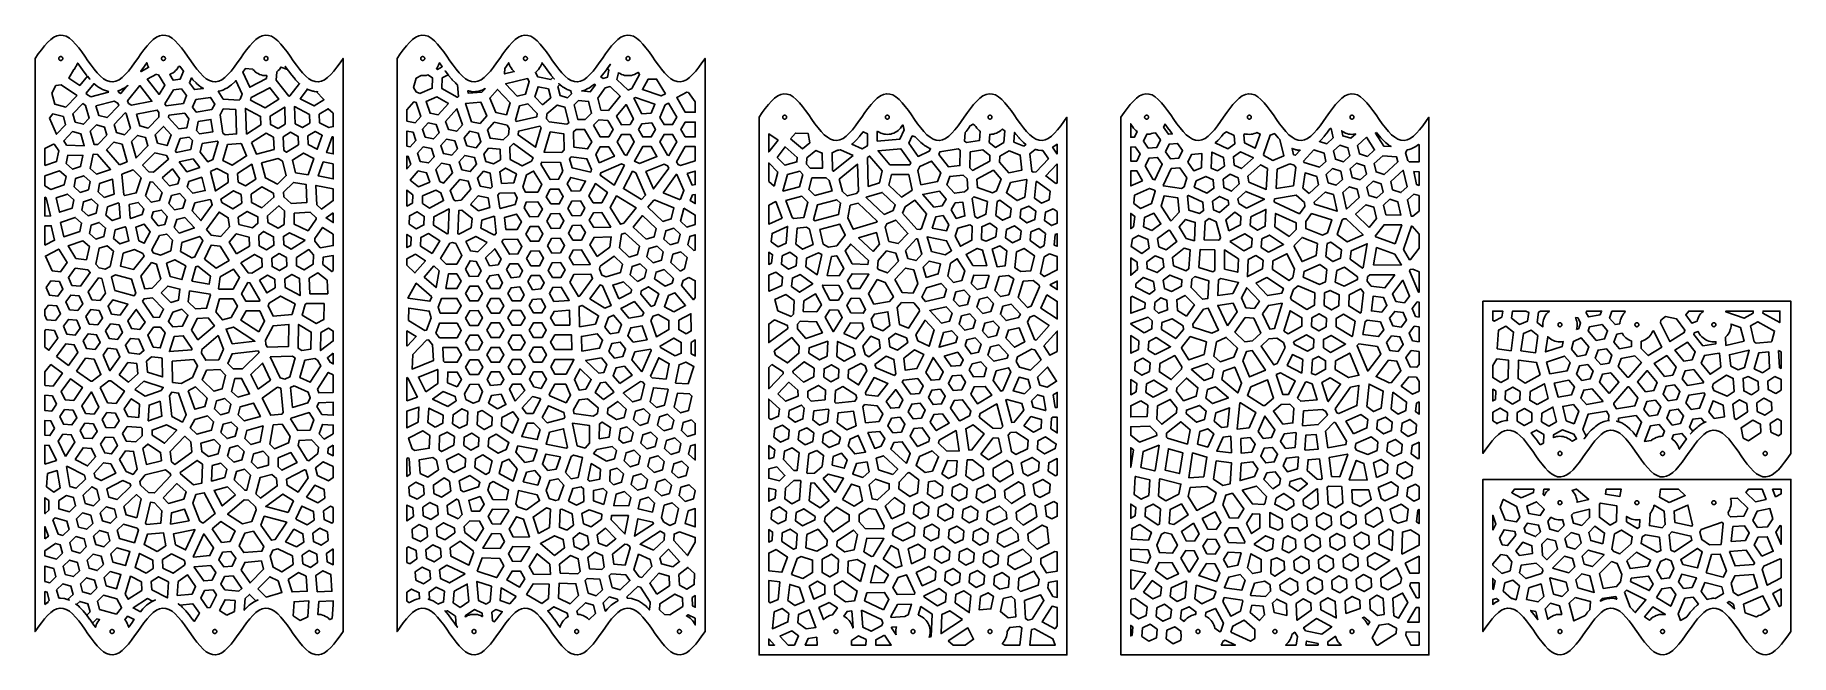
# Model space of a CAD drawing. Header units: millimetres. Extents: x 0 to 1431, y 0 to 505.
import ezdxf

# ---------------------------------------------------------------- set-up
doc = ezdxf.new("R2010")
doc.units = ezdxf.units.MM

msp = doc.modelspace()

# ---------------------------------------------------------------- linework, layer by layer
at = {"color": 0}
for points in [[(33, 497.7), (35.5, 494.7), (38, 491.3), (40.6, 487.8), (43.1, 484.1), (45.6, 480.6), (48.2, 477.2), (50.7, 474.2), (53.2, 471.6), (55.8, 469.5), (58.3, 467.9), (60.8, 467.1), (63.4, 466.9), (65.9, 467.4), (68.5, 468.6), (71, 470.4), (73.5, 472.8), (76.1, 475.7), (78.6, 478.9), (81.1, 482.3), (83.7, 486), (86.2, 489.6), (88.7, 493), (91.3, 496.2), (93.8, 499.1), (96.3, 501.5), (98.9, 503.3), (101.4, 504.5), (103.9, 505), (106.5, 504.8), (109, 504), (111.6, 502.4), (114.1, 500.3), (116.6, 497.7), (119.2, 494.7), (121.7, 491.3), (124.2, 487.8), (126.8, 484.1), (129.3, 480.6), (131.8, 477.2), (134.4, 474.2), (136.9, 471.6), (139.4, 469.5), (142, 467.9), (144.5, 467.1), (147.1, 466.9), (149.6, 467.4), (152.1, 468.6), (154.7, 470.4), (157.2, 472.8), (159.7, 475.7), (162.3, 478.9), (164.8, 482.3), (167.3, 486), (169.9, 489.6), (172.4, 493), (174.9, 496.2), (177.5, 499.1), (180, 501.5), (182.5, 503.3), (185.1, 504.5), (187.6, 505), (190.2, 504.8), (192.7, 504), (195.2, 502.4), (197.8, 500.3), (200.3, 497.7), (202.8, 494.7), (205.4, 491.3), (207.9, 487.8), (210.4, 484.1), (213, 480.6), (215.5, 477.2), (218, 474.2), (220.6, 471.6), (223.1, 469.5), (225.6, 467.9), (228.2, 467.1), (230.7, 466.9), (233.3, 467.4), (235.8, 468.6), (238.3, 470.4), (240.9, 472.8), (243.4, 475.7), (245.9, 478.9), (248.5, 482.3), (251, 486), (251, 466.9), (251, 19), (248.5, 15.4), (245.9, 12), (243.4, 8.8), (240.9, 5.9), (238.3, 3.5), (235.8, 1.7), (233.3, 0.5), (230.7, 0), (228.2, 0.2), (225.6, 1), (223.1, 2.6), (220.6, 4.7), (218, 7.3), (215.5, 10.3), (213, 13.7), (210.4, 17.2), (207.9, 20.9), (205.4, 24.4), (202.8, 27.8), (200.3, 30.8), (197.8, 33.4), (195.2, 35.5), (192.7, 37.1), (190.2, 37.9), (187.6, 38.1), (185.1, 37.6), (182.5, 36.4), (180, 34.6), (177.5, 32.2), (174.9, 29.3), (172.4, 26.1), (169.9, 22.7), (167.3, 19), (164.8, 15.4), (162.3, 12), (159.7, 8.8), (157.2, 5.9), (154.7, 3.5), (152.1, 1.7), (149.6, 0.5), (147.1, 0), (144.5, 0.2), (142, 1), (139.4, 2.6), (136.9, 4.7), (134.4, 7.3), (131.8, 10.3), (129.3, 13.7), (126.8, 17.2), (124.2, 20.9), (121.7, 24.4), (119.2, 27.8), (116.6, 30.8), (114.1, 33.4), (111.6, 35.5), (109, 37.1), (106.5, 37.9), (103.9, 38.1), (101.4, 37.6), (98.9, 36.4), (96.3, 34.6), (93.8, 32.2), (91.3, 29.3), (88.7, 26.1), (86.2, 22.7), (83.7, 19), (81.1, 15.4), (78.6, 12), (76.1, 8.8), (73.5, 5.9), (71, 3.5), (68.5, 1.7), (65.9, 0.5), (63.4, 0), (60.8, 0.2), (58.3, 1), (55.8, 2.6), (53.2, 4.7), (50.7, 7.3), (48.2, 10.3), (45.6, 13.7), (43.1, 17.2), (40.6, 20.9), (38, 24.4), (35.5, 27.8), (33, 30.8), (30.4, 33.4), (27.9, 35.5), (25.4, 37.1), (22.8, 37.9), (20.3, 38.1), (17.7, 37.6), (15.2, 36.4), (12.7, 34.6), (10.1, 32.2), (7.6, 29.3), (5.1, 26.1), (2.5, 22.7), (0, 19), (0, 466.9), (0, 486), (2.5, 489.6), (5.1, 493), (7.6, 496.2), (10.1, 499.1), (12.7, 501.5), (15.2, 503.3), (17.7, 504.5), (20.3, 505), (22.8, 504.8), (25.4, 504), (27.9, 502.4), (30.4, 500.3), (33, 497.7)], [(330.5, 494.7), (333, 491.3), (335.6, 487.8), (338.1, 484.1), (340.6, 480.6), (343.2, 477.2), (345.7, 474.2), (348.2, 471.6), (350.8, 469.5), (353.3, 467.9), (355.8, 467.1), (358.4, 466.9), (360.9, 467.4), (363.5, 468.6), (366, 470.4), (368.5, 472.8), (371.1, 475.7), (373.6, 478.9), (376.1, 482.3), (378.7, 486), (381.2, 489.6), (383.7, 493), (386.3, 496.2), (388.8, 499.1), (391.3, 501.5), (393.9, 503.3), (396.4, 504.5), (398.9, 505), (401.5, 504.8), (404, 504), (406.6, 502.4), (409.1, 500.3), (411.6, 497.7), (414.2, 494.7), (416.7, 491.3), (419.2, 487.8), (421.8, 484.1), (424.3, 480.6), (426.8, 477.2), (429.4, 474.2), (431.9, 471.6), (434.4, 469.5), (437, 467.9), (439.5, 467.1), (442.1, 466.9), (444.6, 467.4), (447.1, 468.6), (449.7, 470.4), (452.2, 472.8), (454.7, 475.7), (457.3, 478.9), (459.8, 482.3), (462.3, 486), (464.9, 489.6), (467.4, 493), (469.9, 496.2), (472.5, 499.1), (475, 501.5), (477.5, 503.3), (480.1, 504.5), (482.6, 505), (485.2, 504.8), (487.7, 504), (490.2, 502.4), (492.8, 500.3), (495.3, 497.7), (497.8, 494.7), (500.4, 491.3), (502.9, 487.8), (505.4, 484.1), (508, 480.6), (510.5, 477.2), (513, 474.2), (515.6, 471.6), (518.1, 469.5), (520.6, 467.9), (523.2, 467.1), (525.7, 466.9), (528.3, 467.4), (530.8, 468.6), (533.3, 470.4), (535.9, 472.8), (538.4, 475.7), (540.9, 478.9), (543.5, 482.3), (546, 486), (546, 466.9), (546, 19), (543.5, 15.4), (540.9, 12), (538.4, 8.8), (535.9, 5.9), (533.3, 3.5), (530.8, 1.7), (528.3, 0.5), (525.7, 0), (523.2, 0.2), (520.6, 1), (518.1, 2.6), (515.6, 4.7), (513, 7.3), (510.5, 10.3), (508, 13.7), (505.4, 17.2), (502.9, 20.9), (500.4, 24.4), (497.8, 27.8), (495.3, 30.8), (492.8, 33.4), (490.2, 35.5), (487.7, 37.1), (485.2, 37.9), (482.6, 38.1), (480.1, 37.6), (477.5, 36.4), (475, 34.6), (472.5, 32.2), (469.9, 29.3), (467.4, 26.1), (464.9, 22.7), (462.3, 19), (459.8, 15.4), (457.3, 12), (454.7, 8.8), (452.2, 5.9), (449.7, 3.5), (447.1, 1.7), (444.6, 0.5), (442.1, 0), (439.5, 0.2), (437, 1), (434.4, 2.6), (431.9, 4.7), (429.4, 7.3), (426.8, 10.3), (424.3, 13.7), (421.8, 17.2), (419.2, 20.9), (416.7, 24.4), (414.2, 27.8), (411.6, 30.8), (409.1, 33.4), (406.6, 35.5), (404, 37.1), (401.5, 37.9), (398.9, 38.1), (396.4, 37.6), (393.9, 36.4), (391.3, 34.6), (388.8, 32.2), (386.3, 29.3), (383.7, 26.1), (381.2, 22.7), (378.7, 19), (376.1, 15.4), (373.6, 12), (371.1, 8.8), (368.5, 5.9), (366, 3.5), (363.5, 1.7), (360.9, 0.5), (358.4, 0), (355.8, 0.2), (353.3, 1), (350.8, 2.6), (348.2, 4.7), (345.7, 7.3), (343.2, 10.3), (340.6, 13.7), (338.1, 17.2), (335.6, 20.9), (333, 24.4), (330.5, 27.8), (328, 30.8), (325.4, 33.4), (322.9, 35.5), (320.4, 37.1), (317.8, 37.9), (315.3, 38.1), (312.7, 37.6), (310.2, 36.4), (307.7, 34.6), (305.1, 32.2), (302.6, 29.3), (300.1, 26.1), (297.5, 22.7), (295, 19), (295, 466.9), (295, 486), (297.5, 489.6), (300.1, 493), (302.6, 496.2), (305.1, 499.1), (307.7, 501.5), (310.2, 503.3), (312.7, 504.5), (315.3, 505), (317.8, 504.8), (320.4, 504), (322.9, 502.4), (325.4, 500.3), (328, 497.7), (330.5, 494.7)], [(22.2, 486.8), (22.2, 487), (22, 487.1), (21.9, 487.2), (21.8, 487.3), (21.7, 487.4), (21.5, 487.4), (21.4, 487.5), (21.2, 487.5), (21.1, 487.5), (20.9, 487.6), (20.8, 487.5), (20.6, 487.5), (20.5, 487.5), (20.3, 487.4), (20.2, 487.4), (20, 487.3), (19.9, 487.2), (19.8, 487.1), (19.7, 487), (19.6, 486.8), (19.5, 486.7), (19.4, 486.6), (19.4, 486.4), (19.3, 486.3), (19.3, 486.1), (19.3, 486), (19.3, 485.8), (19.3, 485.6), (19.4, 485.5), (19.4, 485.3), (19.5, 485.2), (19.6, 485.1), (19.7, 484.9), (19.8, 484.8), (19.9, 484.7), (20, 484.6), (20.2, 484.5), (20.3, 484.5), (20.5, 484.4), (20.6, 484.4), (20.8, 484.4), (20.9, 484.4), (21.1, 484.4), (21.2, 484.4), (21.4, 484.4), (21.5, 484.5), (21.7, 484.5), (21.8, 484.6), (21.9, 484.7), (22, 484.8), (22.2, 484.9), (22.2, 485.1), (22.3, 485.2), (22.4, 485.3), (22.4, 485.5), (22.5, 485.6), (22.5, 485.8), (22.5, 486), (22.5, 486.1), (22.5, 486.3), (22.4, 486.4), (22.4, 486.6), (22.3, 486.7), (22.2, 486.8)], [(106, 486.7), (105.9, 486.8), (105.8, 487), (105.7, 487.1), (105.6, 487.2), (105.5, 487.3), (105.3, 487.4), (105.2, 487.4), (105, 487.5), (104.9, 487.5), (104.7, 487.5), (104.6, 487.6), (104.4, 487.5), (104.3, 487.5), (104.1, 487.5), (104, 487.4), (103.8, 487.4), (103.7, 487.3), (103.6, 487.2), (103.5, 487.1), (103.3, 487), (103.3, 486.8), (103.2, 486.7), (103.1, 486.6), (103.1, 486.4), (103, 486.3), (103, 486.1), (103, 486), (103, 485.8), (103, 485.6), (103.1, 485.5), (103.1, 485.3), (103.2, 485.2), (103.3, 485.1), (103.3, 484.9), (103.5, 484.8), (103.6, 484.7), (103.7, 484.6), (103.8, 484.5), (104, 484.5), (104.1, 484.4), (104.3, 484.4), (104.4, 484.4), (104.6, 484.4), (104.7, 484.4), (104.9, 484.4), (105, 484.4), (105.2, 484.5), (105.3, 484.5), (105.5, 484.6), (105.6, 484.7), (105.7, 484.8), (105.8, 484.9), (105.9, 485.1), (106, 485.2), (106.1, 485.3), (106.1, 485.5), (106.2, 485.6), (106.2, 485.8), (106.2, 486), (106.2, 486.1), (106.2, 486.3), (106.1, 486.4), (106.1, 486.6), (106, 486.7)], [(189.7, 486.6), (189.7, 486.7), (189.6, 486.8), (189.5, 487), (189.4, 487.1), (189.3, 487.2), (189.1, 487.3), (189, 487.4), (188.9, 487.4), (188.7, 487.5), (188.6, 487.5), (188.4, 487.5), (188.2, 487.6), (188.1, 487.5), (187.9, 487.5), (187.8, 487.5), (187.6, 487.4), (187.5, 487.4), (187.4, 487.3), (187.2, 487.2), (187.1, 487.1), (187, 487), (186.9, 486.8), (186.8, 486.7), (186.8, 486.6), (186.7, 486.4), (186.7, 486.3), (186.7, 486.1), (186.7, 486), (186.7, 485.8), (186.7, 485.6), (186.7, 485.5), (186.8, 485.3), (186.8, 485.2), (186.9, 485.1), (187, 484.9), (187.1, 484.8), (187.2, 484.7), (187.4, 484.6), (187.5, 484.5), (187.6, 484.5), (187.8, 484.4), (187.9, 484.4), (188.1, 484.4), (188.2, 484.4), (188.4, 484.4), (188.6, 484.4), (188.7, 484.4), (188.9, 484.5), (189, 484.5), (189.1, 484.6), (189.3, 484.7), (189.4, 484.8), (189.5, 484.9), (189.6, 485.1), (189.7, 485.2), (189.7, 485.3), (189.8, 485.5), (189.8, 485.6), (189.8, 485.8), (189.8, 486), (189.8, 486.1), (189.8, 486.3), (189.8, 486.4), (189.7, 486.6)], [(317.2, 486.8), (317.2, 487), (317, 487.1), (316.9, 487.2), (316.8, 487.3), (316.7, 487.4), (316.5, 487.4), (316.4, 487.5), (316.2, 487.5), (316.1, 487.5), (315.9, 487.6), (315.8, 487.5), (315.6, 487.5), (315.5, 487.5), (315.3, 487.4), (315.2, 487.4), (315, 487.3), (314.9, 487.2), (314.8, 487.1), (314.7, 487), (314.6, 486.8), (314.5, 486.7), (314.4, 486.6), (314.4, 486.4), (314.3, 486.3), (314.3, 486.1), (314.3, 486), (314.3, 485.8), (314.3, 485.6), (314.4, 485.5), (314.4, 485.3), (314.5, 485.2), (314.6, 485.1), (314.7, 484.9), (314.8, 484.8), (314.9, 484.7), (315, 484.6), (315.2, 484.5), (315.3, 484.5), (315.5, 484.4), (315.6, 484.4), (315.8, 484.4), (315.9, 484.4), (316.1, 484.4), (316.2, 484.4), (316.4, 484.4), (316.5, 484.5), (316.7, 484.5), (316.8, 484.6), (316.9, 484.7), (317, 484.8), (317.2, 484.9), (317.2, 485.1), (317.3, 485.2), (317.4, 485.3), (317.4, 485.5), (317.5, 485.6), (317.5, 485.8), (317.5, 486), (317.5, 486.1), (317.5, 486.3), (317.4, 486.4), (317.4, 486.6), (317.3, 486.7), (317.2, 486.8)], [(401, 486.7), (400.9, 486.8), (400.8, 487), (400.7, 487.1), (400.6, 487.2), (400.5, 487.3), (400.3, 487.4), (400.2, 487.4), (400, 487.5), (399.9, 487.5), (399.7, 487.5), (399.6, 487.6), (399.4, 487.5), (399.3, 487.5), (399.1, 487.5), (399, 487.4), (398.8, 487.4), (398.7, 487.3), (398.6, 487.2), (398.5, 487.1), (398.3, 487), (398.3, 486.8), (398.2, 486.7), (398.1, 486.6), (398.1, 486.4), (398, 486.3), (398, 486.1), (398, 486), (398, 485.8), (398, 485.6), (398.1, 485.5), (398.1, 485.3), (398.2, 485.2), (398.3, 485.1), (398.3, 484.9), (398.5, 484.8), (398.6, 484.7), (398.7, 484.6), (398.8, 484.5), (399, 484.5), (399.1, 484.4), (399.3, 484.4), (399.4, 484.4), (399.6, 484.4), (399.7, 484.4), (399.9, 484.4), (400, 484.4), (400.2, 484.5), (400.3, 484.5), (400.5, 484.6), (400.6, 484.7), (400.7, 484.8), (400.8, 484.9), (400.9, 485.1), (401, 485.2), (401.1, 485.3), (401.1, 485.5), (401.2, 485.6), (401.2, 485.8), (401.2, 486), (401.2, 486.1), (401.2, 486.3), (401.1, 486.4), (401.1, 486.6), (401, 486.7)], [(484.7, 486.6), (484.7, 486.7), (484.6, 486.8), (484.5, 487), (484.4, 487.1), (484.3, 487.2), (484.1, 487.3), (484, 487.4), (483.9, 487.4), (483.7, 487.5), (483.6, 487.5), (483.4, 487.5), (483.2, 487.6), (483.1, 487.5), (482.9, 487.5), (482.8, 487.5), (482.6, 487.4), (482.5, 487.4), (482.4, 487.3), (482.2, 487.2), (482.1, 487.1), (482, 487), (481.9, 486.8), (481.8, 486.7), (481.8, 486.6), (481.7, 486.4), (481.7, 486.3), (481.7, 486.1), (481.6, 486), (481.7, 485.8), (481.7, 485.6), (481.7, 485.5), (481.8, 485.3), (481.8, 485.2), (481.9, 485.1), (482, 484.9), (482.1, 484.8), (482.2, 484.7), (482.4, 484.6), (482.5, 484.5), (482.6, 484.5), (482.8, 484.4), (482.9, 484.4), (483.1, 484.4), (483.2, 484.4), (483.4, 484.4), (483.6, 484.4), (483.7, 484.4), (483.9, 484.5), (484, 484.5), (484.1, 484.6), (484.3, 484.7), (484.4, 484.8), (484.5, 484.9), (484.6, 485.1), (484.7, 485.2), (484.7, 485.3), (484.8, 485.5), (484.8, 485.6), (484.8, 485.8), (484.9, 486), (484.8, 486.1), (484.8, 486.3), (484.8, 486.4), (484.7, 486.6)], [(31.6, 476.9), (27.5, 469.9), (36.4, 464), (42.6, 471.5), (44.6, 469.1), (42, 472.1), (41.8, 472.4), (39.2, 475.8), (39.1, 475.9), (36.6, 479.5), (36.5, 479.6), (34.7, 482.2), (34, 481.1), (33.9, 480.6), (33.3, 479.4), (32.6, 478.2), (31.7, 477.1), (31.6, 476.9)], [(87.6, 477.6), (86.1, 475.6), (86.3, 475.3), (92.6, 478.8), (92.2, 479.4), (91.6, 480.6), (91.2, 481.9), (91, 482.5), (87.7, 477.7), (87.6, 477.6)], [(98.9, 473.2), (91.4, 469), (101.1, 456.6), (105.8, 464.1), (100.6, 472.5), (100.5, 472.6), (99.2, 473), (98.9, 473.2)], [(112.4, 474.3), (111.2, 473.6), (109.9, 473), (109.7, 472.9), (112.5, 468.4), (118.3, 469.2), (121, 475.5), (117.9, 479.6), (117, 479.5), (116.9, 479.4), (116.2, 478.2), (115.4, 477.1), (114.5, 476.1), (113.5, 475.1), (112.4, 474.3)], [(179.4, 475.1), (178.4, 476.1), (177.4, 477.1), (177.4, 477.2), (171.3, 477.7), (171.3, 477.6), (169.3, 474.9), (174.9, 462.5), (188.6, 469.7), (188.8, 472), (188.2, 472), (186.9, 472), (185.5, 472.2), (184.2, 472.6), (182.9, 473), (181.7, 473.6), (180.5, 474.3), (179.4, 475.1)], [(198.1, 476.1), (197.1, 475.1), (197, 475), (196.5, 468.4), (206.9, 455.3), (207.2, 455.2), (207.6, 455.4), (215.4, 465.5), (215.5, 465.4), (214.8, 466), (212.3, 468.6), (211.9, 469.1), (209.4, 472.1), (209.1, 472.4), (206.6, 475.8), (206.5, 475.9), (203.9, 479.5), (205.7, 477), (200.4, 479), (199.9, 478.2), (199.1, 477.1), (198.1, 476.1)], [(313.6, 457.4), (323.7, 461.7), (323.8, 470.2), (320, 472.6), (320, 472.6), (318.6, 472.2), (317.3, 472), (315.9, 472), (314.6, 472), (310.6, 469.8), (308.5, 462.4), (310.5, 458.7), (313.6, 457.4)], [(329.3, 481.9), (328.9, 480.6), (328.3, 479.4), (327.6, 478.2), (327.1, 477.6), (328, 477.1), (331.8, 479.2), (331.6, 479.5), (331.5, 479.6), (329.5, 482.5), (329.3, 481.9)], [(344.3, 464.4), (343.1, 465.4), (342.5, 466), (340, 468.6), (339.6, 469.1), (337, 472.1), (336.8, 472.4), (334.2, 475.8), (336.6, 472.7), (331.8, 470.1), (331.6, 461.4), (344, 454.4), (344.5, 454.4), (345.2, 455), (344.3, 464.4)], [(382.7, 477.7), (382.9, 478.1), (382.6, 473.4), (390.5, 475.3), (389.7, 476.1), (388.8, 477.1), (387.9, 478.2), (387.2, 479.4), (386.6, 480.6), (386.2, 481.9), (386, 482.5), (382.7, 477.7)], [(409.5, 476.1), (408.5, 475.1), (407.7, 474.6), (409.7, 471.1), (420.4, 468.8), (422, 470.5), (423.2, 469.1), (420.7, 472.1), (420.5, 472.4), (417.9, 475.8), (417.8, 475.9), (415.3, 479.5), (415.2, 479.6), (413.1, 482.5), (413.7, 481.7), (412.7, 481.1), (412.5, 480.6), (411.9, 479.4), (411.2, 478.2), (410.4, 477.1), (409.5, 476.1)], [(463.5, 473.9), (461.2, 470.9), (463, 469.7), (466.4, 470.7), (467.7, 476.3), (466.4, 477.9), (468.9, 481.3), (466.3, 477.7), (466.3, 477.6), (463.7, 474.2), (463.5, 473.9)], [(481.9, 472), (480.5, 472.2), (479.2, 472.6), (477.9, 473), (476.7, 473.6), (475.5, 474.3), (475.4, 474.3), (474.2, 468.8), (483.3, 460.2), (486.3, 461.5), (492.6, 472.9), (491.5, 474.7), (491, 474.3), (489.8, 473.6), (488.6, 473), (487.3, 472.6), (486, 472.2), (484.6, 472), (483.2, 472), (481.9, 472)], [(16.9, 464), (13.6, 457.7), (16, 448.7), (25, 446.4), (34, 455.6), (33.8, 456.1), (21.1, 464.4), (16.9, 464)], [(45.4, 454.6), (59.7, 458.4), (59.4, 459.2), (59.6, 459.2), (59, 459.3), (58.3, 459.5), (55.8, 460.4), (55, 460.7), (54.2, 461.1), (51.7, 462.6), (51.2, 462.9), (50.7, 463.3), (48.1, 465.4), (48, 465.5), (41.7, 457.7), (41.9, 456.9), (45.4, 454.6)], [(72.5, 461.7), (71.8, 461.4), (69.3, 460.2), (68.4, 459.8), (67.5, 459.6), (67.8, 459.7), (68.3, 458.3), (69.8, 457.4), (74.5, 463.1), (75.6, 463.9), (73.1, 462.1), (72.5, 461.7)], [(76.1, 449.4), (78.5, 447.9), (95.2, 451.1), (85.4, 463.8), (75.3, 451.4), (76.1, 449.4)], [(105.8, 449), (106.8, 447.5), (120.9, 449.3), (123.5, 455.7), (119.3, 461.2), (112.9, 460.4), (105.8, 449)], [(134.8, 462.9), (134.3, 463.3), (131.8, 465.4), (131.2, 466), (128.6, 468.6), (128.2, 469.1), (127.4, 470.1), (125.7, 466.1), (129.9, 460.6), (137.2, 461.5), (135.4, 462.6), (134.8, 462.9)], [(166.2, 452.1), (167.2, 452.8), (168.7, 456.9), (163.6, 468), (163.2, 467.5), (162.7, 467), (160.1, 464.6), (159.3, 463.9), (156.8, 462.1), (156.2, 461.7), (155.5, 461.4), (153, 460.2), (152.1, 459.8), (151.2, 459.6), (149.3, 459.2), (153.4, 452.8), (166.2, 452.1)], [(175.5, 452.1), (187.4, 445.8), (198.7, 452.9), (191.4, 462.1), (176.2, 454.2), (175.5, 452.1)], [(229, 459), (230.2, 458.9), (227.6, 459.1), (227, 459.2), (226.3, 459.3), (225.6, 459.5), (223.1, 460.4), (222.3, 460.7), (221.6, 461.1), (221.9, 460.9), (216.1, 453.2), (227.4, 447.3), (235.3, 452.2), (235.3, 452.5), (229, 459)], [(364, 458.4), (366.7, 461.3), (366.8, 461.4), (364.3, 460.2), (363.4, 459.8), (362.5, 459.6), (360, 459.1), (359.3, 459), (358.6, 458.9), (357.8, 458.9), (355.3, 459.1), (354.6, 459.2), (354, 459.3), (353.3, 459.5), (352.8, 459.7), (353, 457.6), (364, 458.4)], [(384.2, 439.9), (387.2, 449.8), (376.9, 460.7), (370.6, 453.7), (375.6, 441.9), (384.2, 439.9)], [(393, 455.3), (399.8, 456.9), (402.8, 467.1), (401.4, 469.6), (383.5, 465.4), (393, 455.3)], [(413.5, 448.2), (420.2, 453.9), (418.4, 461.1), (409.9, 462.9), (407.4, 454.6), (413.5, 448.2)], [(434.4, 460.4), (433.6, 460.7), (432.9, 461.1), (430.4, 462.6), (429.8, 462.9), (429.3, 463.3), (426.8, 465.4), (427.6, 464.7), (426.1, 463.2), (428, 455.7), (433.8, 454), (437.1, 457.2), (436.5, 459.7), (434.4, 460.4)], [(454.3, 463.9), (451.8, 462.1), (451.2, 461.7), (450.5, 461.4), (448, 460.2), (447.1, 459.8), (446.2, 459.6), (445.5, 459.5), (452.4, 458.8), (456.6, 464.4), (455.6, 465), (455.1, 464.6), (454.3, 463.9)], [(461.1, 443.9), (467.3, 443.5), (476.9, 455.2), (468.7, 463), (464.7, 461.9), (458.6, 453.7), (461.1, 443.9)], [(513.7, 457.2), (506.5, 469.1), (499.6, 469), (495, 460.6), (510.2, 455.4), (513.7, 457.2)], [(532.5, 458.3), (531.1, 458.5), (522.9, 454.2), (529.9, 442.1), (538, 442.1), (538, 450.7), (532.5, 458.3)], [(32.6, 434.1), (39.3, 432.4), (44.1, 437.4), (41.2, 447.7), (39, 449.2), (30.7, 440.8), (32.6, 434.1)], [(49.6, 447.4), (51.8, 439.5), (58.6, 437.8), (68.2, 447.6), (67.5, 449.5), (64.4, 451.3), (49.6, 447.4)], [(82.7, 440.6), (85.4, 431), (92.1, 429.2), (100.8, 438.2), (100.9, 442), (99.6, 443.9), (82.7, 440.6)], [(130.9, 452.6), (128.2, 446.2), (131.3, 442.3), (144, 444.5), (146.5, 448.8), (143, 454.2), (130.9, 452.6)], [(153.1, 425), (154.8, 423.7), (164.2, 424.5), (163.5, 444.3), (153.4, 444.8), (150.7, 440.1), (153.1, 425)], [(172.2, 424.4), (183.9, 431.8), (183.7, 438.7), (171.4, 445.2), (172.2, 424.4)], [(198, 428.8), (203.9, 432.5), (203.4, 446.4), (191.7, 439), (191.9, 432.1), (198, 428.8)], [(211.9, 432.8), (218, 429.6), (223.9, 433.3), (223.6, 440.2), (211.4, 446.7), (211.9, 432.8)], [(243, 441.5), (238.8, 445), (231.6, 440.5), (231.9, 433.6), (239.4, 429.6), (243, 430.5), (243, 441.5)], [(309.7, 433.6), (314.3, 438.8), (310.5, 450.1), (308.8, 450.7), (303, 444.2), (303, 435), (309.7, 433.6)], [(328.6, 439.9), (336.8, 449.2), (327.3, 454.6), (318.7, 450.9), (321.9, 441.3), (328.6, 439.9)], [(348.2, 431.9), (343.8, 445), (334.6, 434.6), (336.8, 428.1), (343.6, 426.7), (348.2, 431.9)], [(355.8, 434.4), (362.6, 433), (368.1, 439.2), (363.3, 450.3), (350.9, 449.4), (350.8, 449.3), (355.8, 434.4)], [(391.4, 435.8), (392.2, 434.6), (409, 438.5), (409.1, 441.2), (401.6, 449.1), (394.9, 447.5), (391.4, 435.8)], [(419, 434.2), (433.5, 432.3), (434.9, 433.4), (431.6, 446.3), (425.6, 448), (417.1, 440.8), (416.9, 436.7), (419, 434.2)], [(439.4, 448.3), (442.4, 436.1), (448.4, 436.3), (453.5, 441.3), (451.1, 450.9), (442.9, 451.7), (439.4, 448.3)], [(484.9, 432.1), (487.6, 436.7), (481.7, 448.4), (473.9, 439), (477.9, 432), (484.9, 432.1)], [(494.5, 440.8), (502, 441.4), (505.1, 448.7), (489.3, 454.1), (488.1, 453.5), (494.5, 440.8)], [(509.2, 437.8), (512.6, 432.1), (519.5, 432.1), (523, 438.1), (516.3, 449.5), (513.6, 448.1), (509.2, 437.8)], [(617.9, 454.6), (620.4, 452.5), (623, 449.9), (625.5, 446.9), (628, 443.5), (630.6, 440), (633.1, 436.3), (635.6, 432.8), (638.2, 429.4), (640.7, 426.4), (643.2, 423.8), (645.8, 421.7), (648.3, 420.1), (650.8, 419.3), (653.4, 419.1), (655.9, 419.6), (658.5, 420.8), (661, 422.6), (663.5, 425), (666.1, 427.9), (668.6, 431.1), (671.1, 434.5), (673.7, 438.1), (676.2, 441.8), (678.7, 445.2), (681.3, 448.4), (683.8, 451.3), (686.3, 453.7), (688.9, 455.5), (691.4, 456.7), (693.9, 457.2), (696.5, 457), (699, 456.2), (701.6, 454.6), (704.1, 452.5), (706.6, 449.9), (709.2, 446.9), (711.7, 443.5), (714.2, 440), (716.8, 436.3), (719.3, 432.8), (721.8, 429.4), (724.4, 426.4), (726.9, 423.8), (729.4, 421.7), (732, 420.1), (734.5, 419.3), (737.1, 419.1), (739.6, 419.6), (742.1, 420.8), (744.7, 422.6), (747.2, 425), (749.7, 427.9), (752.3, 431.1), (754.8, 434.5), (757.3, 438.1), (759.9, 441.8), (762.4, 445.2), (764.9, 448.4), (767.5, 451.3), (770, 453.7), (772.5, 455.5), (775.1, 456.7), (777.6, 457.2), (780.2, 457), (782.7, 456.2), (785.2, 454.6), (787.8, 452.5), (790.3, 449.9), (792.8, 446.9), (795.4, 443.5), (797.9, 440), (800.4, 436.3), (803, 432.8), (805.5, 429.4), (808, 426.4), (810.6, 423.8), (813.1, 421.7), (815.6, 420.1), (818.2, 419.3), (820.7, 419.1), (823.3, 419.6), (825.8, 420.8), (828.3, 422.6), (830.9, 425), (833.4, 427.9), (835.9, 431.1), (838.5, 434.5), (841, 438.1), (841, 419.1), (841, 0), (590, 0), (590, 419.1), (590, 438.1), (592.5, 441.8), (595.1, 445.2), (597.6, 448.4), (600.1, 451.3), (602.7, 453.7), (605.2, 455.5), (607.7, 456.7), (610.3, 457.2), (612.8, 457), (615.4, 456.2), (617.9, 454.6)], [(915.4, 452.5), (918, 449.9), (920.5, 446.9), (923, 443.5), (925.6, 440), (928.1, 436.3), (930.6, 432.8), (933.2, 429.4), (935.7, 426.4), (938.2, 423.8), (940.8, 421.7), (943.3, 420.1), (945.8, 419.3), (948.4, 419.1), (950.9, 419.6), (953.5, 420.8), (956, 422.6), (958.5, 425), (961.1, 427.9), (963.6, 431.1), (966.1, 434.5), (968.7, 438.1), (971.2, 441.8), (973.7, 445.2), (976.3, 448.4), (978.8, 451.3), (981.3, 453.7), (983.9, 455.5), (986.4, 456.7), (988.9, 457.2), (991.5, 457), (994, 456.2), (996.6, 454.6), (999.1, 452.5), (1001.6, 449.9), (1004.2, 446.9), (1006.7, 443.5), (1009.2, 440), (1011.8, 436.3), (1014.3, 432.8), (1016.8, 429.4), (1019.4, 426.4), (1021.9, 423.8), (1024.4, 421.7), (1027, 420.1), (1029.5, 419.3), (1032.1, 419.1), (1034.6, 419.6), (1037.1, 420.8), (1039.7, 422.6), (1042.2, 425), (1044.7, 427.9), (1047.3, 431.1), (1049.8, 434.5), (1052.3, 438.1), (1054.9, 441.8), (1057.4, 445.2), (1059.9, 448.4), (1062.5, 451.3), (1065, 453.7), (1067.5, 455.5), (1070.1, 456.7), (1072.6, 457.2), (1075.2, 457), (1077.7, 456.2), (1080.2, 454.6), (1082.8, 452.5), (1085.3, 449.9), (1087.8, 446.9), (1090.4, 443.5), (1092.9, 440), (1095.4, 436.3), (1098, 432.8), (1100.5, 429.4), (1103, 426.4), (1105.6, 423.8), (1108.1, 421.7), (1110.6, 420.1), (1113.2, 419.3), (1115.7, 419.1), (1118.3, 419.6), (1120.8, 420.8), (1123.3, 422.6), (1125.9, 425), (1128.4, 427.9), (1130.9, 431.1), (1133.5, 434.5), (1136, 438.1), (1136, 419.1), (1136, 0), (885, 0), (885, 419.1), (885, 438.1), (887.5, 441.8), (890.1, 445.2), (892.6, 448.4), (895.1, 451.3), (897.7, 453.7), (900.2, 455.5), (902.7, 456.7), (905.3, 457.2), (907.8, 457), (910.4, 456.2), (912.9, 454.6), (915.4, 452.5)], [(11.8, 437.2), (17.3, 424.2), (24.9, 431.9), (23, 438.6), (14.4, 440.8), (11.8, 437.2)], [(45, 426.8), (48.1, 415.9), (51.1, 415.8), (58.4, 423.4), (56.6, 430.1), (49.9, 431.8), (45, 426.8)], [(64.3, 432.2), (66.2, 425.6), (72.9, 423.8), (77.7, 428.8), (74.3, 441.1), (73.4, 441.6), (64.3, 432.2)], [(99.7, 417), (107.5, 415), (110.9, 423.6), (104.6, 430.6), (97.8, 423.7), (99.7, 417)], [(108.9, 439.7), (108.8, 437.9), (117.1, 428.7), (123.7, 429.5), (125.3, 436.9), (121.9, 441.4), (108.9, 439.7)], [(131.4, 427.2), (134.1, 424.5), (144.8, 426.1), (143.3, 436.3), (132.9, 434.5), (131.4, 427.2)], [(317.9, 421.7), (324.7, 420.4), (329.2, 425.5), (327, 432.1), (320.3, 433.5), (315.7, 428.3), (317.9, 421.7)], [(368.6, 427.7), (370.8, 421), (381.4, 419.7), (385.7, 423.7), (386.3, 429), (384.6, 431.6), (374.2, 434), (368.6, 427.7)], [(412.5, 429.6), (411.4, 430.9), (394.1, 426.8), (393.7, 423.6), (407.7, 413.6), (412.5, 429.6)], [(455.1, 431.6), (460.6, 422), (467.5, 422), (471, 428), (466.7, 435.5), (459.5, 436), (455.1, 431.6)], [(491.8, 428.1), (495.3, 422.1), (502.2, 422.1), (505.6, 428.1), (502.6, 433.4), (494.5, 432.8), (491.8, 428.1)], [(529.9, 422.1), (538, 422.1), (538, 434.1), (529.9, 434.1), (526.4, 428.1), (529.9, 422.1)], [(612.2, 439), (612.2, 439.2), (612, 439.3), (611.9, 439.4), (611.8, 439.5), (611.7, 439.6), (611.5, 439.6), (611.4, 439.7), (611.2, 439.7), (611.1, 439.7), (610.9, 439.8), (610.8, 439.7), (610.6, 439.7), (610.5, 439.7), (610.3, 439.6), (610.2, 439.6), (610, 439.5), (609.9, 439.4), (609.8, 439.3), (609.7, 439.2), (609.6, 439), (609.5, 438.9), (609.4, 438.8), (609.4, 438.6), (609.3, 438.5), (609.3, 438.3), (609.3, 438.1), (609.3, 438), (609.3, 437.8), (609.4, 437.7), (609.4, 437.5), (609.5, 437.4), (609.6, 437.3), (609.7, 437.1), (609.8, 437), (609.9, 436.9), (610, 436.8), (610.2, 436.7), (610.3, 436.7), (610.5, 436.6), (610.6, 436.6), (610.8, 436.6), (610.9, 436.5), (611.1, 436.6), (611.2, 436.6), (611.4, 436.6), (611.5, 436.7), (611.7, 436.7), (611.8, 436.8), (611.9, 436.9), (612, 437), (612.2, 437.1), (612.2, 437.3), (612.3, 437.4), (612.4, 437.5), (612.4, 437.7), (612.5, 437.8), (612.5, 438), (612.5, 438.1), (612.5, 438.3), (612.5, 438.5), (612.4, 438.6), (612.4, 438.8), (612.3, 438.9), (612.2, 439)], [(701.2, 425.8), (699.9, 425.2), (698.6, 424.8), (697.3, 424.4), (696, 424.2), (694.6, 424.1), (693.2, 424.2), (691.9, 424.4), (690.5, 424.8), (689.2, 425.2), (688, 425.8), (686.8, 426.5), (686.7, 426.6), (686.3, 425.9), (686.4, 418.7), (704.9, 420.3), (708.4, 427.8), (707.1, 431.8), (706.9, 431.6), (706.2, 430.4), (705.4, 429.3), (704.5, 428.3), (703.5, 427.3), (702.4, 426.5), (701.2, 425.8)], [(696, 438.9), (695.9, 439), (695.8, 439.2), (695.7, 439.3), (695.6, 439.4), (695.5, 439.5), (695.3, 439.6), (695.2, 439.6), (695, 439.7), (694.9, 439.7), (694.7, 439.7), (694.6, 439.8), (694.4, 439.7), (694.3, 439.7), (694.1, 439.7), (694, 439.6), (693.8, 439.6), (693.7, 439.5), (693.6, 439.4), (693.5, 439.3), (693.3, 439.2), (693.3, 439), (693.2, 438.9), (693.1, 438.8), (693.1, 438.6), (693, 438.5), (693, 438.3), (693, 438.1), (693, 438), (693, 437.8), (693.1, 437.7), (693.1, 437.5), (693.2, 437.4), (693.3, 437.3), (693.3, 437.1), (693.5, 437), (693.6, 436.9), (693.7, 436.8), (693.8, 436.7), (694, 436.7), (694.1, 436.6), (694.3, 436.6), (694.4, 436.6), (694.6, 436.5), (694.7, 436.6), (694.9, 436.6), (695, 436.6), (695.2, 436.7), (695.3, 436.7), (695.5, 436.8), (695.6, 436.9), (695.7, 437), (695.8, 437.1), (695.9, 437.3), (696, 437.4), (696.1, 437.5), (696.1, 437.7), (696.2, 437.8), (696.2, 438), (696.2, 438.1), (696.2, 438.3), (696.2, 438.5), (696.1, 438.6), (696.1, 438.8), (696, 438.9)], [(761.3, 429.9), (761.3, 429.8), (758.7, 426.4), (758.5, 426.1), (758.1, 425.6), (757.6, 418.5), (759.1, 417.4), (769.7, 419.2), (770.3, 426.7), (769.4, 427.3), (768.4, 428.3), (767.4, 429.3), (766.6, 430.4), (766, 431.3), (764.6, 432.3), (762.1, 431.1), (761.3, 429.9)], [(779.7, 438.8), (779.7, 438.9), (779.6, 439), (779.5, 439.2), (779.4, 439.3), (779.3, 439.4), (779.1, 439.5), (779, 439.6), (778.9, 439.6), (778.7, 439.7), (778.6, 439.7), (778.4, 439.7), (778.2, 439.8), (778.1, 439.7), (777.9, 439.7), (777.8, 439.7), (777.6, 439.6), (777.5, 439.6), (777.4, 439.5), (777.2, 439.4), (777.1, 439.3), (777, 439.2), (776.9, 439), (776.8, 438.9), (776.8, 438.8), (776.7, 438.6), (776.7, 438.5), (776.7, 438.3), (776.6, 438.1), (776.7, 438), (776.7, 437.8), (776.7, 437.7), (776.8, 437.5), (776.8, 437.4), (776.9, 437.3), (777, 437.1), (777.1, 437), (777.2, 436.9), (777.4, 436.8), (777.5, 436.7), (777.6, 436.7), (777.8, 436.6), (777.9, 436.6), (778.1, 436.6), (778.2, 436.5), (778.4, 436.6), (778.6, 436.6), (778.7, 436.6), (778.9, 436.7), (779, 436.7), (779.1, 436.8), (779.3, 436.9), (779.4, 437), (779.5, 437.1), (779.6, 437.3), (779.7, 437.4), (779.7, 437.5), (779.8, 437.7), (779.8, 437.8), (779.8, 438), (779.9, 438.1), (779.8, 438.3), (779.8, 438.5), (779.8, 438.6), (779.7, 438.8)], [(898.1, 426.5), (897, 427.3), (896, 428.3), (895.1, 429.3), (894.3, 430.4), (893.6, 431.6), (893, 432.8), (893, 421.7), (896.1, 421.9), (898.2, 426.5), (898.1, 426.5)], [(907.2, 439), (907.2, 439.2), (907, 439.3), (906.9, 439.4), (906.8, 439.5), (906.7, 439.6), (906.5, 439.6), (906.4, 439.7), (906.2, 439.7), (906.1, 439.7), (905.9, 439.8), (905.8, 439.7), (905.6, 439.7), (905.5, 439.7), (905.3, 439.6), (905.2, 439.6), (905, 439.5), (904.9, 439.4), (904.8, 439.3), (904.7, 439.2), (904.6, 439), (904.5, 438.9), (904.4, 438.8), (904.4, 438.6), (904.3, 438.5), (904.3, 438.3), (904.3, 438.1), (904.3, 438), (904.3, 437.8), (904.4, 437.7), (904.4, 437.5), (904.5, 437.4), (904.6, 437.3), (904.7, 437.1), (904.8, 437), (904.9, 436.9), (905, 436.8), (905.2, 436.7), (905.3, 436.7), (905.5, 436.6), (905.6, 436.6), (905.8, 436.6), (905.9, 436.5), (906.1, 436.6), (906.2, 436.6), (906.4, 436.6), (906.5, 436.7), (906.7, 436.7), (906.8, 436.8), (906.9, 436.9), (907, 437), (907.2, 437.1), (907.2, 437.3), (907.3, 437.4), (907.4, 437.5), (907.4, 437.7), (907.5, 437.8), (907.5, 438), (907.5, 438.1), (907.5, 438.3), (907.5, 438.5), (907.4, 438.6), (907.4, 438.8), (907.3, 438.9), (907.2, 439)], [(926.8, 424.6), (924.2, 428), (924.1, 428.1), (921.6, 431.7), (921.5, 431.8), (921, 432.5), (919.7, 429.9), (923.7, 424.2), (926.9, 424.5), (926.8, 424.6)], [(991, 438.9), (990.9, 439), (990.8, 439.2), (990.7, 439.3), (990.6, 439.4), (990.5, 439.5), (990.3, 439.6), (990.2, 439.6), (990, 439.7), (989.9, 439.7), (989.7, 439.7), (989.6, 439.8), (989.4, 439.7), (989.3, 439.7), (989.1, 439.7), (989, 439.6), (988.8, 439.6), (988.7, 439.5), (988.6, 439.4), (988.5, 439.3), (988.3, 439.2), (988.3, 439), (988.2, 438.9), (988.1, 438.8), (988.1, 438.6), (988, 438.5), (988, 438.3), (988, 438.1), (988, 438), (988, 437.8), (988.1, 437.7), (988.1, 437.5), (988.2, 437.4), (988.3, 437.3), (988.3, 437.1), (988.5, 437), (988.6, 436.9), (988.7, 436.8), (988.8, 436.7), (989, 436.7), (989.1, 436.6), (989.3, 436.6), (989.4, 436.6), (989.6, 436.5), (989.7, 436.6), (989.9, 436.6), (990, 436.6), (990.2, 436.7), (990.3, 436.7), (990.5, 436.8), (990.6, 436.9), (990.7, 437), (990.8, 437.1), (990.9, 437.3), (991, 437.4), (991.1, 437.5), (991.1, 437.7), (991.2, 437.8), (991.2, 438), (991.2, 438.1), (991.2, 438.3), (991.2, 438.5), (991.1, 438.6), (991.1, 438.8), (991, 438.9)], [(1074.7, 438.8), (1074.7, 438.9), (1074.6, 439), (1074.5, 439.2), (1074.4, 439.3), (1074.3, 439.4), (1074.1, 439.5), (1074, 439.6), (1073.9, 439.6), (1073.7, 439.7), (1073.6, 439.7), (1073.4, 439.7), (1073.2, 439.8), (1073.1, 439.7), (1072.9, 439.7), (1072.8, 439.7), (1072.6, 439.6), (1072.5, 439.6), (1072.4, 439.5), (1072.2, 439.4), (1072.1, 439.3), (1072, 439.2), (1071.9, 439), (1071.8, 438.9), (1071.8, 438.8), (1071.7, 438.6), (1071.7, 438.5), (1071.7, 438.3), (1071.7, 438.1), (1071.7, 438), (1071.7, 437.8), (1071.7, 437.7), (1071.8, 437.5), (1071.8, 437.4), (1071.9, 437.3), (1072, 437.1), (1072.1, 437), (1072.2, 436.9), (1072.4, 436.8), (1072.5, 436.7), (1072.6, 436.7), (1072.8, 436.6), (1072.9, 436.6), (1073.1, 436.6), (1073.2, 436.5), (1073.4, 436.6), (1073.6, 436.6), (1073.7, 436.6), (1073.9, 436.7), (1074, 436.7), (1074.1, 436.8), (1074.3, 436.9), (1074.4, 437), (1074.5, 437.1), (1074.6, 437.3), (1074.7, 437.4), (1074.7, 437.5), (1074.8, 437.7), (1074.8, 437.8), (1074.8, 438), (1074.8, 438.1), (1074.8, 438.3), (1074.8, 438.5), (1074.8, 438.6), (1074.7, 438.8)], [(8, 398.8), (17.5, 401.9), (19.3, 410.6), (15.8, 415.9), (15.1, 416), (8, 412.6), (8, 398.8)], [(25.7, 415.3), (40.1, 414.8), (37.3, 424.6), (30.6, 426.4), (23.4, 418.9), (25.7, 415.3)], [(68.8, 399.4), (74.9, 401.8), (70.9, 416.1), (64.2, 417.8), (58.2, 411.6), (68.8, 399.4)], [(78.6, 418.2), (82.3, 404.9), (92, 414.8), (90.1, 421.5), (83.4, 423.2), (78.6, 418.2)], [(118.3, 420.8), (114.3, 410.6), (115, 409.4), (126.9, 411.9), (128.3, 419), (125.6, 421.7), (118.3, 420.8)], [(136.1, 416.7), (134.6, 409.5), (140.8, 401.7), (144.9, 403.6), (149.1, 418.1), (148.4, 418.6), (136.1, 416.7)], [(156.8, 415.9), (153, 402.7), (160.6, 398.9), (172.3, 406.6), (168.1, 416.3), (167.4, 416.8), (156.8, 415.9)], [(176.3, 417.5), (180.4, 408.1), (194.7, 411.8), (194.3, 421.8), (188.2, 425), (176.3, 417.5)], [(202.3, 422.1), (202.7, 411), (205, 409.6), (214.6, 415.6), (214.3, 422.5), (208.2, 425.8), (202.3, 422.1)], [(222.5, 415.9), (230, 412), (234, 423.4), (228.2, 426.5), (222.3, 422.8), (222.5, 415.9)], [(243, 422.2), (242, 422), (237.5, 409.3), (243, 408.2), (243, 422.2)], [(308.1, 425.8), (303, 426.8), (303, 414.6), (305.7, 414), (310.3, 419.2), (308.1, 425.8)], [(339.6, 407.1), (344.2, 412.3), (342, 418.9), (335.2, 420.2), (330.6, 415), (332.8, 408.5), (339.6, 407.1)], [(351.8, 414.8), (359.5, 413.2), (363.4, 418.1), (361, 425.2), (354.2, 426.6), (349.6, 421.4), (351.8, 414.8)], [(387.2, 403.7), (397, 398.4), (404.6, 402.4), (405.8, 405.1), (389.8, 416.6), (386.9, 413.8), (387.2, 403.7)], [(429.4, 409.3), (431.3, 411.5), (430.9, 424.6), (419.8, 426.1), (414.8, 409.5), (429.4, 409.3)], [(439.2, 413.6), (450.3, 412.2), (453.7, 418), (447.8, 428.2), (440.9, 428.1), (438.8, 426.3), (439.2, 413.6)], [(482, 407), (488.3, 418.1), (484.9, 424.1), (477.9, 424), (474.5, 418), (480.5, 407.6), (482, 407)], [(515.4, 407.2), (516.5, 406.8), (523, 418.1), (519.5, 424.1), (512.6, 424.1), (509.1, 418.1), (515.4, 407.2)], [(605.5, 419.5), (598, 424.5), (598, 409.8), (605.5, 419.5)], [(615.6, 420.6), (625.4, 412.4), (631.3, 417.1), (630.1, 424.8), (619.7, 425.2), (615.6, 420.6)], [(665.6, 416.1), (665.6, 416.1), (674, 412.2), (678, 414.4), (678.4, 415.2), (678.3, 424.6), (675, 426.3), (674.9, 426.1), (672.3, 422.9), (672, 422.5), (669.5, 419.7), (669, 419.2), (666.5, 416.8), (665.6, 416.1)], [(721.8, 417.6), (721.2, 418.2), (718.6, 420.8), (718.2, 421.3), (717.4, 422.2), (714.9, 422.8), (712.2, 416.9), (719.7, 406.1), (728.8, 410.3), (729.8, 412.4), (729.4, 412.6), (728.6, 412.9), (727.9, 413.3), (725.4, 414.8), (724.8, 415.1), (724.3, 415.5), (721.8, 417.6)], [(781, 424.4), (779.6, 424.2), (778.2, 424.1), (778.1, 424.2), (777.6, 417.6), (782.7, 413.5), (789.6, 417.5), (790.3, 427), (788.3, 428.4), (788.1, 428.3), (787.1, 427.3), (786, 426.5), (784.8, 425.8), (783.6, 425.2), (782.3, 424.8), (781, 424.4)], [(805.9, 414.6), (807.5, 415.9), (805.5, 417.6), (804.8, 418.2), (802.3, 420.8), (801.9, 421.3), (799.4, 424.3), (799.1, 424.6), (798.3, 425.7), (797.7, 417.8), (805.9, 414.6)], [(833, 408.1), (833, 416.1), (833, 416.1), (830.4, 414.3), (829.8, 413.9), (829.2, 413.6), (833, 408.1)], [(907.2, 412.8), (914.1, 413.4), (917.1, 419.6), (913.2, 425.3), (911.2, 425.2), (910, 424.8), (908.6, 424.4), (907.3, 424.2), (906, 424.2), (903.3, 418.5), (907.2, 412.8)], [(921.4, 410), (925.3, 404.3), (932.2, 404.8), (935.2, 411.1), (931.2, 416.8), (924.3, 416.2), (921.4, 410)], [(977.2, 423.3), (970.9, 426.2), (968.8, 424.8), (967.3, 422.9), (967, 422.5), (964.5, 419.7), (964, 419.2), (961.9, 417.2), (972.1, 412.4), (977.8, 416.4), (977.2, 423.3)], [(986.1, 424.6), (985.2, 424), (985.8, 417.1), (994.5, 413), (998.5, 424.4), (995.8, 425.6), (994.9, 425.2), (993.6, 424.8), (992.3, 424.4), (991, 424.2), (989.6, 424.1), (988.2, 424.2), (986.9, 424.4), (986.1, 424.6)], [(1001.1, 407.6), (1001.4, 407), (1008.8, 402.9), (1017.7, 406.6), (1014.4, 420), (1013.6, 420.8), (1013.2, 421.3), (1010.7, 424.3), (1010.5, 424.6), (1010.3, 424.8), (1006.6, 423.4), (1001.1, 407.6)], [(1058, 421.2), (1056.3, 428.8), (1055.6, 428.9), (1053.7, 426.4), (1053.5, 426.1), (1051, 422.9), (1050.7, 422.5), (1048.2, 419.7), (1047.7, 419.2), (1046.8, 418.4), (1052.9, 416.5), (1058, 421.2)], [(1058.3, 410.6), (1059.8, 403.8), (1066.4, 401.8), (1071.5, 406.5), (1070, 413.2), (1063.4, 415.3), (1058.3, 410.6)], [(1066.7, 425.8), (1065.5, 426.5), (1064.9, 427), (1065.8, 422.9), (1072.4, 420.9), (1076.4, 424.5), (1076, 424.4), (1074.6, 424.2), (1073.2, 424.1), (1071.9, 424.2), (1070.5, 424.4), (1069.2, 424.8), (1067.9, 425.2), (1066.7, 425.8)], [(1085.9, 406.1), (1091.7, 411.4), (1085.1, 421.7), (1077.8, 415), (1079.3, 408.2), (1085.9, 406.1)], [(1093.3, 425.6), (1092.4, 425.1), (1099.2, 414.6), (1105.2, 414.1), (1104, 414.8), (1103.5, 415.1), (1103, 415.5), (1100.5, 417.6), (1099.8, 418.2), (1097.3, 420.8), (1096.9, 421.3), (1094.4, 424.3), (1094.1, 424.6), (1093.3, 425.6)], [(1118.2, 411.5), (1117, 409), (1118.7, 402.8), (1120, 401.8), (1128, 401.7), (1128, 415.7), (1127.5, 415.8), (1125.4, 414.3), (1124.8, 413.9), (1124.2, 413.6), (1121.6, 412.4), (1120.8, 412), (1119.8, 411.8), (1118.2, 411.5)], [(25.3, 400.3), (30.5, 395.7), (37.1, 397.9), (38.9, 406.9), (26.7, 407.3), (25.3, 400.3)], [(44.9, 396.3), (50.1, 391.7), (61.5, 395.6), (50.9, 407.8), (47.3, 407.9), (44.9, 396.3)], [(97.7, 409.2), (87.6, 398.9), (92.7, 393.6), (96.6, 393.2), (108.8, 403.8), (108.8, 404), (107.2, 406.8), (97.7, 409.2)], [(134.2, 397.2), (128.8, 404.1), (117.5, 401.7), (123.6, 393.6), (134.2, 397.2)], [(184.5, 400.9), (187.9, 388.6), (197.6, 383.6), (204.7, 390.5), (201.6, 402.4), (198.2, 404.4), (184.5, 400.9)], [(222.6, 391.2), (227.2, 404.4), (218.8, 408.8), (209.7, 403.1), (212.3, 392.8), (222.6, 391.2)], [(243, 400.1), (234.8, 401.7), (230.7, 390.3), (243, 387.8), (243, 400.1)], [(306.3, 399.6), (304.1, 406.2), (303, 406.4), (303, 395.9), (306.3, 399.6)], [(313.9, 402.1), (320.7, 400.8), (325.3, 405.9), (323.1, 412.5), (316.3, 413.9), (311.7, 408.7), (313.9, 402.1)], [(347.8, 395.2), (354.6, 393.8), (359.8, 399.7), (358, 405.4), (350.2, 407), (345.6, 401.8), (347.8, 395.2)], [(367.4, 401.9), (373.7, 400.1), (379.2, 403.4), (378.9, 412), (369.6, 413), (365.6, 408), (367.4, 401.9)], [(412.2, 399.8), (419.7, 387.4), (426.7, 387.5), (430.2, 394.1), (428.2, 401.3), (413, 401.5), (412.2, 399.8)], [(452.8, 393.4), (453.4, 395.5), (449.7, 404.2), (437, 405.9), (435.6, 404.3), (437.7, 396.9), (452.8, 393.4)], [(459.8, 401), (472.1, 406.3), (467.5, 414), (460.6, 414), (456.9, 407.6), (459.8, 401)], [(492.6, 400.3), (506.8, 406), (502.2, 414.1), (495.3, 414.1), (488.5, 402.3), (492.6, 400.3)], [(529.9, 414.1), (522.8, 401.8), (524.1, 399.6), (526.1, 398.8), (538, 402.6), (538, 414.1), (529.9, 414.1)], [(602.4, 382), (605.4, 393.4), (598, 400.8), (598, 385.8), (602.4, 382)], [(604.7, 405.4), (611.1, 399), (620.9, 401.6), (621.2, 405.4), (611.2, 413.9), (604.7, 405.4)], [(629.1, 405.1), (628.8, 399.9), (631.8, 396.6), (641.8, 396.6), (641.5, 408.8), (636.3, 410.9), (629.1, 405.1)], [(666.6, 406.8), (656.3, 411.6), (655, 411.3), (654.3, 411.2), (653.6, 411.1), (653.4, 411.1), (649.5, 409.2), (649.8, 394.7), (650.6, 394.1), (666.6, 406.8)], [(678.3, 405.4), (679, 381.7), (688.1, 384.5), (690.5, 394.3), (680.1, 406.4), (678.3, 405.4)], [(696.7, 399.4), (712.8, 399.3), (713.6, 400.8), (705.6, 412.3), (687, 410.7), (696.7, 399.4)], [(719.4, 394.7), (722, 383), (735.6, 385.7), (738.1, 392.8), (730.6, 402.3), (721.2, 398), (719.4, 394.7)], [(736.5, 407.8), (744.4, 397.7), (753.8, 398.7), (754, 411.2), (752.4, 412.4), (737.5, 410), (736.5, 407.8)], [(762, 409.8), (761.7, 396.9), (764.1, 394.7), (778.1, 402.4), (778.2, 406.9), (772.4, 411.5), (762, 409.8)], [(786.2, 406.4), (786, 401.4), (793.5, 392.9), (804.2, 394.9), (802.9, 407.2), (793.8, 410.7), (786.2, 406.4)], [(815.2, 411.9), (810.8, 408.3), (812.3, 394), (813.4, 393.4), (815.8, 393.6), (825.9, 404.3), (821.2, 411.1), (820.9, 411.1), (820.2, 411.1), (817.6, 411.3), (817, 411.4), (816.3, 411.5), (815.6, 411.7), (815.2, 411.9)], [(896.7, 414), (893, 413.7), (893, 402.3), (897.8, 402.3), (900.6, 408.3), (896.7, 414)], [(904.8, 398.4), (910.9, 387.7), (912.7, 387), (918.7, 399.7), (914.8, 405.4), (907.9, 404.8), (904.8, 398.4)], [(939.4, 401.4), (944.4, 394.3), (950.5, 396.9), (951, 408.4), (942.4, 407.7), (939.4, 401.4)], [(963.6, 394.3), (969.3, 398.3), (968.7, 405.2), (959.1, 409.7), (958.5, 396.7), (963.6, 394.3)], [(977.3, 399), (983.2, 396.2), (993, 404.9), (982.4, 409.8), (976.7, 405.9), (977.3, 399)], [(1028.3, 411.4), (1027.6, 411.5), (1027, 411.7), (1024.4, 412.6), (1025.7, 407.5), (1027.3, 407.1), (1031.1, 411.2), (1029, 411.3), (1028.3, 411.4)], [(1033.7, 402.2), (1034.3, 401.3), (1046.9, 397.4), (1052, 402.1), (1050.5, 408.8), (1042.3, 411.4), (1033.7, 402.2)], [(1091.4, 400.3), (1092.9, 393.5), (1099.5, 391.4), (1110.7, 401.8), (1109.6, 405.7), (1098.3, 406.6), (1091.4, 400.3)], [(8, 382.2), (12.8, 379.3), (23.8, 383), (25.2, 389.8), (20, 394.3), (8, 390.3), (8, 382.2)], [(31.7, 381.4), (36.8, 376.8), (43.4, 379), (44.8, 385.8), (39.6, 390.4), (33, 388.2), (31.7, 381.4)], [(56.4, 372.8), (64.3, 375.4), (63.1, 387.6), (52.6, 384.2), (51.3, 377.4), (56.4, 372.8)], [(70.7, 391.6), (72.3, 374.9), (73.1, 374.4), (82.4, 376.4), (86.3, 388.7), (80, 395.2), (70.7, 391.6)], [(103.6, 388.7), (109.5, 382.2), (116.2, 383.7), (117.7, 388.1), (111.9, 395.9), (103.6, 388.7)], [(123.8, 381.2), (128.5, 376.1), (138.6, 378.3), (135.8, 389.2), (125.3, 385.7), (123.8, 381.2)], [(142.9, 393.9), (146.9, 378), (157.4, 384.9), (157, 391.8), (148.1, 396.2), (142.9, 393.9)], [(165.4, 385.3), (171.6, 382.2), (179.9, 387.6), (176.5, 399.8), (165, 392.2), (165.4, 385.3)], [(312.6, 381.3), (321.6, 385.2), (319.1, 392.9), (312.3, 394.3), (305.7, 386.8), (312.6, 381.3)], [(329.9, 385.8), (332.8, 384.3), (340.2, 392.7), (338, 399.3), (331.2, 400.6), (326.7, 395.5), (329.9, 385.8)], [(341.2, 370.8), (342.5, 370), (347.2, 370.4), (355.2, 379.4), (353, 386), (346.2, 387.4), (338.4, 378.5), (341.2, 370.8)], [(362.8, 382), (371.4, 380.2), (372.6, 381.4), (370.8, 392.6), (365.5, 394.1), (360.6, 388.5), (362.8, 382)], [(390.1, 384.5), (392.3, 391.9), (383.4, 396.6), (378.7, 393.7), (380.2, 384.2), (390.1, 384.5)], [(397.4, 381), (399.7, 376.9), (409.6, 377.1), (412.9, 383.2), (406.2, 394.2), (400.4, 391.1), (397.4, 381)], [(437.3, 377.8), (444.2, 378), (448.7, 386.1), (436.6, 389), (433.7, 383.7), (437.3, 377.8)], [(480.5, 399), (477.8, 400), (461, 392.8), (460.5, 391), (471.9, 382.7), (480.5, 399)], [(494.2, 371), (497.6, 374.7), (489.5, 392.9), (487, 394.1), (479.5, 379.9), (494.2, 371)], [(516.6, 396.7), (515.5, 398.6), (512.6, 399.7), (497.8, 393.8), (504.1, 379.6), (516.6, 396.7)], [(511.8, 376.6), (525.1, 371), (525.9, 371.4), (528.8, 378.4), (522.9, 391.5), (522.7, 391.6), (511.8, 376.6)], [(531.4, 392.1), (535.5, 382.8), (538, 383.2), (538, 394.2), (531.4, 392.1)], [(613.2, 391.3), (609.5, 377.9), (622.9, 381.4), (625.6, 391.5), (623.4, 394), (613.2, 391.3)], [(633.1, 388.6), (630.6, 379.3), (635.5, 374.4), (649.5, 378.1), (647.3, 386.6), (644.6, 388.6), (633.1, 388.6)], [(655.3, 387.6), (658, 377.5), (661.9, 374), (669.5, 376), (671.1, 377.8), (670.4, 399.7), (655.3, 387.6)], [(698, 391.4), (695.9, 382.7), (706.2, 373), (714.6, 378.4), (714.7, 378.7), (712, 391.3), (698, 391.4)], [(756.3, 391), (745.5, 389.8), (743.2, 383), (749.2, 376.1), (757.6, 377.2), (760.1, 379.5), (759.6, 388), (756.3, 391)], [(767.6, 387.5), (768, 380.7), (780.2, 376.5), (783.6, 378.1), (787.3, 387.7), (781.1, 394.9), (767.6, 387.5)], [(794.9, 385), (791.6, 376.5), (800.3, 370.2), (806.6, 373), (808.2, 387.2), (807.8, 387.4), (794.9, 385)], [(832, 384.2), (833, 384.6), (833, 399.7), (832.7, 399.7), (823.7, 390.3), (832, 384.2)], [(902.5, 386.3), (898, 394.3), (893, 394.3), (893, 382.1), (902.5, 386.3)], [(919.4, 382.4), (919.6, 382.1), (934.2, 380.1), (936.4, 381.5), (938.6, 388.6), (932.9, 396.8), (926, 396.3), (919.4, 382.4)], [(946.2, 386.3), (944.7, 381.1), (955.1, 376.2), (960.8, 380.2), (960.2, 387.1), (954.3, 389.8), (946.2, 386.3)], [(968.2, 387.7), (968.8, 380.8), (975.2, 377.8), (981.4, 383.7), (980.4, 388.7), (973.9, 391.7), (968.2, 387.7)], [(989.3, 385.2), (1003.4, 379.3), (1004.4, 396.2), (998.8, 399.3), (988.3, 390), (989.3, 385.2)], [(1022.7, 400), (1012.4, 395.7), (1011.5, 380.1), (1025.5, 382.3), (1027.5, 397), (1026.1, 399.1), (1022.7, 400)], [(1038.3, 375.9), (1046.1, 383), (1044.5, 389.7), (1035, 392.7), (1033.3, 380.4), (1038.3, 375.9)], [(1053.9, 384.7), (1060.5, 382.7), (1065.6, 387.4), (1064.1, 394.1), (1057.4, 396.2), (1052.3, 391.5), (1053.9, 384.7)], [(1071.9, 395.9), (1073.4, 389.1), (1080, 387.1), (1085.1, 391.8), (1083.6, 398.5), (1077, 400.6), (1071.9, 395.9)], [(1106.4, 378.8), (1113.1, 376.7), (1118.2, 381.4), (1115.1, 394.9), (1104.9, 385.6), (1106.4, 378.8)], [(1123.6, 393.8), (1126, 383.2), (1128, 382.5), (1128, 393.7), (1123.6, 393.8)], [(8, 357.5), (12.6, 357.6), (8.9, 372.3), (8, 372.9), (8, 357.5)], [(17.1, 372.3), (20, 360.6), (30.2, 364), (31.5, 370.8), (26.4, 375.4), (17.1, 372.3)], [(90, 373.9), (94.6, 368.8), (101.4, 370.3), (103.5, 376.8), (96, 385.2), (93.7, 385.4), (90, 373.9)], [(111.1, 374.4), (109, 367.8), (113.7, 362.7), (120.4, 364.1), (122.6, 370.7), (117.9, 375.9), (111.1, 374.4)], [(152.2, 368.7), (161.1, 363.4), (168.4, 368.1), (168, 375.1), (161.8, 378.2), (151.4, 371.4), (152.2, 368.7)], [(176, 375.5), (176.4, 368.6), (184.9, 364.3), (194.6, 372.9), (194.4, 376.2), (184.8, 381.3), (176, 375.5)], [(202.4, 377.1), (202.6, 373.1), (208.7, 367.7), (221.5, 368.6), (220.9, 383.4), (210.5, 384.9), (202.4, 377.1)], [(229.6, 366.7), (233.4, 363.2), (243, 370.1), (243, 379.6), (228.9, 382.5), (229.6, 366.7)], [(307.6, 368.1), (307.9, 374.8), (303, 378.7), (303, 365.7), (307.6, 368.1)], [(315.6, 367.7), (321.4, 364), (332.9, 370.1), (330.6, 376.5), (326.5, 378.6), (315.8, 374), (315.6, 367.7)], [(361.3, 361.8), (370.5, 364.6), (369.2, 372.5), (361.2, 374.1), (354.9, 367), (361.3, 361.8)], [(378.7, 364), (379.1, 363.7), (391.2, 367.1), (393, 372.4), (390.8, 376.5), (378.6, 376.1), (377, 374.5), (378.7, 364)], [(420.2, 367.4), (427.2, 367.5), (430.5, 373.6), (426.9, 379.5), (419.9, 379.4), (416.6, 373.3), (420.2, 367.4)], [(454.9, 368.2), (461.8, 368.4), (466.4, 376.8), (456.6, 384), (451.3, 374.1), (454.9, 368.2)], [(479.8, 351.7), (489.9, 364.2), (473.9, 374), (468.8, 364.6), (477.2, 350.9), (479.8, 351.7)], [(535.9, 374.8), (534, 370.1), (538, 367.7), (538, 375.1), (535.9, 374.8)], [(617.1, 356.5), (618.5, 355.6), (626.5, 356.4), (629.9, 368.8), (625, 373.7), (611.9, 370.2), (617.1, 356.5)], [(677.4, 372.9), (677.3, 372.7), (692, 358.9), (699.2, 362.1), (701.1, 366.8), (690.4, 376.8), (677.4, 372.9)], [(732.6, 364.7), (739.4, 366), (742.6, 371.4), (737.1, 377.8), (723.5, 375.2), (732.6, 364.7)], [(763.6, 371.9), (766, 357.2), (768, 355.9), (774.9, 359), (776.1, 369.4), (765.1, 373.3), (763.6, 371.9)], [(814.6, 372.1), (820.2, 368), (826.5, 370.8), (827.3, 377.7), (816.5, 385.6), (816, 385.6), (814.6, 372.1)], [(896.1, 374.7), (895.4, 367.8), (901, 363.8), (910, 367.7), (913, 377.7), (912.2, 378.7), (908.3, 380.1), (896.1, 374.7)], [(925.4, 353.8), (925.9, 353.7), (932.4, 360.8), (931.4, 372.4), (920.2, 374), (917.7, 365.5), (925.4, 353.8)], [(939.3, 373.9), (940.3, 362.4), (949, 359.7), (952.3, 362), (951.7, 368.9), (940.1, 374.4), (939.3, 373.9)], [(959.7, 369.6), (960.3, 362.7), (965.2, 360.5), (973, 367.1), (972.4, 370.3), (965.4, 373.6), (959.7, 369.6)], [(987.2, 363.9), (1001.9, 371.3), (986.7, 377.6), (980.3, 371.7), (981, 367.9), (987.2, 363.9)], [(1010, 371.7), (1009.8, 369.6), (1010.2, 368.9), (1030.5, 359.5), (1034.8, 365.4), (1034.5, 368.5), (1027.8, 374.6), (1010, 371.7)], [(1042.6, 367.3), (1061.1, 361.5), (1058.1, 375), (1051.5, 377.1), (1042.5, 368.8), (1042.6, 367.3)], [(1065.9, 376.8), (1068.9, 363.3), (1068.9, 363.3), (1079.1, 372.7), (1077.6, 379.4), (1071, 381.5), (1065.9, 376.8)], [(1086.9, 374.4), (1093.5, 372.3), (1098.6, 377), (1097.1, 383.8), (1090.5, 385.9), (1085.4, 381.2), (1086.9, 374.4)], [(1123.6, 375.5), (1118.5, 370.9), (1121.5, 357.5), (1122.8, 357.4), (1128, 361.6), (1128, 374.2), (1123.6, 375.5)], [(38, 362.4), (43.2, 357.8), (49.8, 360), (51.1, 366.8), (46, 371.4), (39.4, 369.2), (38, 362.4)], [(59, 365.2), (57.6, 358.4), (62.8, 353.8), (69.4, 356), (68.5, 367.9), (68, 368.2), (59, 365.2)], [(76.6, 367), (77.5, 355.7), (77.8, 355.5), (87.2, 358.9), (88.7, 363.4), (84.1, 368.6), (76.6, 367)], [(94.9, 356.5), (100.3, 349.6), (105.6, 350.7), (107.7, 357.3), (103.1, 362.4), (96.3, 361), (94.9, 356.5)], [(130.2, 368.3), (128.1, 361.7), (135.1, 353.9), (144.4, 366.8), (143.3, 370.6), (142.7, 371), (130.2, 368.3)], [(139.8, 346.7), (143.4, 342), (151.5, 341), (158.3, 348.9), (157.4, 356.2), (149.9, 360.8), (139.8, 346.7)], [(165.4, 356.6), (166.1, 350.8), (177.2, 347.9), (181.6, 351.7), (181.5, 357), (172.8, 361.4), (165.4, 356.6)], [(189.6, 352.3), (198.1, 347.7), (203, 350.8), (203.3, 361.8), (198.7, 365.9), (189.5, 357.7), (189.6, 352.3)], [(211.2, 359.9), (211, 351), (222.5, 345.6), (229.1, 355), (229.1, 356.2), (224.2, 360.7), (211.2, 359.9)], [(243, 360.2), (237.1, 356), (237.1, 356), (243, 352.2), (243, 360.2)], [(304.9, 350.9), (310.7, 347.1), (316.9, 350.4), (317.1, 357.3), (311.3, 361), (305.2, 357.8), (304.9, 350.9)], [(336.6, 343.3), (337.4, 363.4), (325.1, 357), (324.8, 350), (335.8, 343.1), (336.6, 343.3)], [(344.6, 343.1), (345.4, 342.8), (355.4, 348), (356.2, 355.6), (347.9, 362.4), (345.4, 362.2), (344.6, 343.1)], [(383.6, 346.5), (393, 346.7), (396.3, 352.8), (392.4, 359.2), (382.6, 356.4), (383.6, 346.5)], [(398.7, 364.3), (403.2, 357), (410.1, 357.1), (413.4, 363.2), (409.8, 369.1), (400.3, 368.9), (398.7, 364.3)], [(417.1, 353.3), (420.7, 347.4), (427.7, 347.6), (431, 353.6), (427.4, 359.6), (420.4, 359.4), (417.1, 353.3)], [(434.2, 363.7), (437.8, 357.8), (444.7, 358), (448, 364.1), (444.4, 370), (437.5, 369.8), (434.2, 363.7)], [(455.4, 348.2), (469.2, 348.6), (462, 360.4), (455.1, 360.2), (451.7, 354.1), (455.4, 348.2)], [(498, 338.7), (504.6, 340.7), (506.2, 347.4), (495.1, 357.9), (487.5, 348.6), (498, 338.7)], [(499.4, 364.8), (511.7, 353.2), (518.4, 355.2), (520.5, 364.3), (505.3, 370.6), (504.4, 370.4), (499.4, 364.8)], [(528.7, 363.9), (528.6, 363.8), (526.1, 353.4), (531.2, 348.6), (538, 350.7), (538, 358.4), (528.7, 363.9)], [(608.8, 355.9), (603.7, 369.4), (598, 366.4), (598, 351), (608.8, 355.9)], [(634.3, 354.5), (635.4, 353.7), (654.8, 358.8), (656.5, 368.1), (653.4, 370.9), (637.6, 366.7), (634.3, 354.5)], [(664.3, 366.3), (662.4, 356.1), (666.8, 346.8), (685.8, 352.5), (686.3, 353.3), (670.7, 368), (664.3, 366.3)], [(707, 360), (718.7, 347), (721.2, 346.7), (722.4, 347.4), (726.6, 359.5), (717, 370.5), (709, 365.2), (707, 360)], [(731, 347.8), (742.9, 345.6), (744.6, 350.4), (740, 358), (734.1, 356.8), (731, 347.8)], [(746.6, 362.5), (750.8, 355.6), (757.8, 357.7), (756, 368.9), (750, 368.2), (746.6, 362.5)], [(784.1, 369.5), (782.9, 358.1), (788.5, 354.1), (794.8, 356.9), (795.6, 363.7), (786.3, 370.5), (784.1, 369.5)], [(803.5, 362.9), (802.8, 356), (808.4, 351.9), (814.7, 354.7), (815.5, 361.6), (809.9, 365.7), (803.5, 362.9)], [(829.8, 363.5), (823.4, 360.7), (822.7, 353.8), (828.3, 349.8), (833, 351.8), (833, 361.2), (829.8, 363.5)], [(895.3, 348.7), (896.2, 357.3), (893, 359.7), (893, 347.4), (895.3, 348.7)], [(910.1, 345.8), (917.6, 351.2), (911.8, 359.8), (904.2, 356.4), (903.4, 348.8), (910.1, 345.8)], [(972.9, 345.5), (982.4, 350.3), (982.8, 357.2), (977.7, 360.6), (970.4, 354.4), (972.9, 345.5)], [(990.4, 349.8), (996.2, 346), (1002.4, 349.2), (1003.2, 363), (990.8, 356.8), (990.4, 349.8)], [(1010.4, 348.7), (1022.1, 341), (1027.7, 346.5), (1027.8, 352), (1011, 359.7), (1010.4, 348.7)], [(1035.8, 353.2), (1035.7, 347.4), (1049.3, 342.1), (1053.2, 344), (1056.8, 354.5), (1040.4, 359.6), (1035.8, 353.2)], [(1087.4, 348.3), (1093.2, 355.5), (1091.2, 364.7), (1084.5, 366.8), (1076.2, 359.1), (1087.4, 348.3)], [(1100.8, 358.5), (1113.1, 358.4), (1110.7, 369.1), (1104.1, 371.2), (1099, 366.5), (1100.8, 358.5)], [(8, 333.8), (15.8, 337.9), (13.1, 349.6), (8, 349.5), (8, 333.8)], [(20.7, 352.4), (23.4, 340.7), (36.5, 345), (37.9, 351.8), (32.7, 356.4), (20.7, 352.4)], [(44.3, 343.4), (49.5, 338.8), (56.1, 341), (57.5, 347.8), (52.3, 352.4), (45.7, 350.2), (44.3, 343.4)], [(65.3, 346.2), (63.9, 339.4), (69.1, 334.8), (76.5, 337.3), (73.9, 348.5), (73.3, 348.9), (65.3, 346.2)], [(84.6, 337.4), (89, 335.4), (93.9, 344.7), (89, 351), (82.1, 348.6), (84.6, 337.4)], [(113.2, 348.3), (117.4, 343.7), (129.8, 347.9), (122.1, 356.3), (115.4, 354.8), (113.2, 348.3)], [(182.3, 341.8), (182.6, 333.4), (188.7, 330.1), (194.6, 333.8), (194.4, 340.7), (186.1, 345.1), (182.3, 341.8)], [(202.6, 334), (208.7, 330.7), (219.9, 337.7), (219.9, 338), (207.2, 343.9), (202.4, 340.9), (202.6, 334)], [(243, 342.8), (234.3, 348.3), (227.9, 339.3), (227.9, 337), (232.4, 331.7), (243, 333.5), (243, 342.8)], [(374.3, 341.9), (375.8, 343.7), (374.5, 357.2), (374.2, 357.4), (364.1, 354.3), (363.4, 347.7), (374.3, 341.9)], [(400, 342.9), (403.7, 337), (410.6, 337.1), (413.9, 343.2), (410.3, 349.1), (403.4, 349), (400, 342.9)], [(438.3, 337.8), (445.2, 338), (448.5, 344.1), (444.9, 350), (438, 349.8), (434.7, 343.7), (438.3, 337.8)], [(484.3, 324.1), (490.9, 326.1), (492.5, 332.9), (481, 343.7), (477.9, 342.7), (476.4, 331.6), (484.3, 324.1)], [(517.5, 334.1), (524.1, 336.1), (525.7, 342.8), (520.7, 347.6), (514, 345.6), (512.4, 338.8), (517.5, 334.1)], [(600, 336.6), (605.6, 332.5), (612, 335.4), (613.3, 349.1), (600.7, 343.4), (600, 336.6)], [(619.9, 334.6), (625.5, 330.5), (634.1, 334.4), (631.1, 346.9), (628.6, 348.6), (621.2, 347.8), (619.9, 334.6)], [(639.5, 346.5), (642.2, 334.7), (646.6, 332.2), (653.4, 333.3), (660.3, 341.9), (656, 350.9), (639.5, 346.5)], [(688.2, 334.7), (685.8, 344.1), (671.2, 339.7), (683, 328.7), (688.2, 334.7)], [(692.9, 348.6), (695.9, 336.9), (703.5, 335.1), (711.3, 343.3), (701.4, 354.3), (694.1, 351.1), (692.9, 348.6)], [(752.1, 347.7), (749.9, 341.3), (754.2, 332.9), (763.4, 337.9), (763.6, 349.2), (761.7, 350.4), (752.1, 347.7)], [(771.4, 338.4), (775.1, 337.2), (783, 340.7), (783.8, 347.6), (778.2, 351.7), (771.5, 348.8), (771.4, 338.4)], [(791.7, 346.7), (791, 339.8), (796.6, 335.8), (802.9, 338.6), (803.7, 345.4), (798.1, 349.5), (791.7, 346.7)], [(811.6, 344.6), (810.9, 337.7), (819.1, 331.7), (822.5, 333.6), (823.5, 343.3), (818, 347.4), (811.6, 344.6)], [(914.9, 339.4), (915.9, 332.5), (921.9, 330.1), (930.4, 336.7), (924.8, 345.8), (924, 346), (914.9, 339.4)], [(938.2, 339.2), (944.8, 337.4), (945.5, 352.4), (937.7, 354.8), (932.3, 348.9), (938.2, 339.2)], [(956.9, 355.5), (953.6, 353.2), (952.8, 338.2), (964.5, 337.8), (965.4, 338.3), (966.2, 340), (962.5, 352.9), (956.9, 355.5)], [(1065.2, 354.5), (1061.2, 342.6), (1069.4, 336.5), (1082.3, 342.2), (1068.6, 355.3), (1066.7, 355.4), (1065.2, 354.5)], [(1108.4, 335), (1113.8, 350.4), (1099.4, 350.5), (1092.1, 341.3), (1092.6, 340.5), (1108.4, 335)], [(1128, 331.3), (1128, 342.8), (1122.3, 349.4), (1121.9, 349.4), (1115.3, 330.3), (1120.2, 322), (1121.1, 322.2), (1128, 331.3)], [(13.8, 312.9), (20.7, 312.2), (26.1, 319.6), (19.3, 330.7), (8.4, 324.9), (13.8, 312.9)], [(42, 321.8), (44.2, 332.8), (39, 337.4), (27, 333.4), (33.3, 323.1), (42, 321.8)], [(49.4, 318.4), (52.1, 315.3), (57, 314.2), (61.3, 316.5), (63.8, 328.9), (58.6, 333.4), (52.1, 331.3), (49.4, 318.4)], [(71.7, 327.3), (69.5, 316.8), (80.2, 314.1), (88.8, 324.9), (87.7, 327.1), (80.9, 330.3), (71.7, 327.3)], [(101.3, 341.6), (95.2, 330.1), (96.3, 327.7), (102.1, 325.7), (110.5, 329.3), (111.9, 337.8), (107.3, 342.9), (101.3, 341.6)], [(118.5, 328.6), (127.8, 323.5), (130.2, 324.4), (136.6, 337.7), (134.2, 340.9), (119.7, 336), (118.5, 328.6)], [(138.1, 322.4), (147.5, 315.2), (158.1, 321.4), (150.8, 333), (143.6, 333.9), (138.1, 322.4)], [(164.2, 326.7), (174.6, 333.1), (174.4, 340.4), (163.9, 343.1), (158.1, 336.4), (164.2, 326.7)], [(212.9, 323.9), (213.1, 317), (219.2, 313.7), (226.6, 318.3), (226.8, 326), (223.1, 330.3), (212.9, 323.9)], [(306.1, 333.5), (306.4, 340.4), (303, 342.6), (303, 331.8), (306.1, 333.5)], [(323.6, 327.1), (329.8, 337.4), (320.6, 343.3), (314.4, 340.1), (314.1, 333.1), (323.6, 327.1)], [(337.9, 335.4), (330.4, 322.9), (335.1, 318.4), (343.7, 318.4), (347.8, 325.5), (342.8, 335.2), (340.3, 336.1), (337.9, 335.4)], [(368.4, 336), (359.2, 340.9), (351.1, 336.7), (354.9, 329.1), (360.8, 328.4), (368.4, 336)], [(377.3, 317.8), (379.8, 322.4), (374.6, 330.9), (367.1, 323.4), (370.4, 317), (377.3, 317.8)], [(380.4, 336.7), (386.6, 326.5), (393.5, 326.7), (396.8, 332.8), (393.2, 338.7), (381.8, 338.4), (380.4, 336.7)], [(400.5, 322.9), (404.1, 317), (411.1, 317.1), (414.4, 323.2), (410.8, 329.1), (403.9, 329), (400.5, 322.9)], [(417.6, 333.3), (421.2, 327.4), (428.1, 327.6), (431.5, 333.6), (427.8, 339.6), (420.9, 339.4), (417.6, 333.3)], [(435.2, 323.7), (438.8, 317.8), (452.5, 318.2), (452.5, 318.3), (445.4, 330), (438.5, 329.8), (435.2, 323.7)], [(458, 324.7), (468.4, 332.3), (469.5, 340.6), (455.6, 340.2), (452.2, 334.2), (458, 324.7)], [(498.7, 324.3), (503.8, 319.5), (510.4, 321.5), (512, 328.3), (506.9, 333), (500.3, 331), (498.7, 324.3)], [(536.9, 329.5), (538, 329.8), (538, 342.3), (533.5, 341), (531.9, 334.2), (536.9, 329.5)], [(666, 318.6), (678.8, 318.2), (679.1, 321.3), (664.8, 334.7), (660.3, 329.2), (666, 318.6)], [(686.6, 315.1), (687.3, 314), (694.6, 311.2), (703.6, 320.7), (701.6, 327.3), (694, 329.2), (687.1, 321.3), (686.6, 315.1)], [(709.3, 329.6), (711.3, 323), (718, 321.3), (722.8, 326.4), (719.1, 338.9), (718.2, 339), (709.3, 329.6)], [(730.5, 328.6), (741.8, 325.9), (747, 329.3), (742.9, 337.4), (727, 340.5), (730.5, 328.6)], [(764.3, 317.3), (775.6, 317.1), (772.1, 329.8), (767.8, 331.2), (758.7, 326.3), (764.3, 317.3)], [(784.2, 316.2), (790.5, 316.9), (791.9, 329.3), (786.3, 333.4), (780.1, 330.7), (784.2, 316.2)], [(799.8, 328.4), (798.4, 315.4), (803.3, 312.3), (811.6, 313), (814.4, 325.2), (806.1, 331.2), (799.8, 328.4)], [(831.5, 342.4), (830.6, 333.9), (833, 333), (833, 343.1), (831.5, 342.4)], [(894.5, 338.9), (893.4, 332.7), (901.9, 327.1), (907.9, 331.5), (907, 338.5), (899.3, 341.8), (894.5, 338.9)], [(927.9, 317), (938.2, 312.8), (940.4, 314.7), (941.5, 330), (936.5, 331.4), (926.9, 323.8), (927.9, 317)], [(948.5, 315.6), (960, 312.2), (961.5, 313.2), (961.5, 329.9), (949.6, 330.4), (948.5, 315.6)], [(980.8, 322.6), (969.5, 330), (969.5, 314.3), (980.2, 311.8), (980.8, 322.6)], [(973.6, 336.9), (985.2, 329.3), (991.4, 332.4), (991.8, 339.3), (986, 343.1), (973.6, 336.9)], [(1005.2, 328.2), (1017.6, 334.4), (1006, 342), (999.8, 338.9), (999.4, 332), (1005.2, 328.2)], [(1026.3, 333.9), (1026.2, 332.8), (1032.6, 320.4), (1044, 325.4), (1045.1, 335.1), (1032.6, 340.1), (1026.3, 333.9)], [(1052, 324.5), (1057.6, 320.4), (1063.9, 323.2), (1064.7, 330.1), (1056, 336.4), (1053.1, 335.1), (1052, 324.5)], [(1071.8, 322.3), (1081.8, 315), (1082.4, 315.6), (1085.7, 335), (1072.6, 329.2), (1071.8, 322.3)], [(1113.6, 317.6), (1108.2, 326.6), (1093.3, 331.8), (1090.9, 317.7), (1113.6, 317.6)], [(30, 301.1), (36.9, 300.4), (44.9, 311.5), (43.1, 313.6), (32.7, 315.1), (27.1, 307.5), (30, 301.1)], [(86.2, 308.7), (89.4, 298.3), (95.3, 298.9), (102.4, 306.1), (99, 318.3), (94.9, 319.7), (86.2, 308.7)], [(110.1, 308.3), (119.7, 305.8), (122.8, 317.1), (113.8, 322), (107.1, 319.1), (110.1, 308.3)], [(127.6, 304.4), (141.9, 302.1), (142.9, 308.7), (132.5, 316.7), (130.9, 316.1), (127.6, 304.4)], [(167.8, 319.5), (173.6, 311.4), (176.7, 310.9), (185.1, 316.1), (184.9, 323.1), (178.8, 326.3), (167.8, 319.5)], [(192.9, 323.3), (193.1, 316.4), (199.2, 313.1), (205.1, 316.8), (204.9, 323.7), (198.8, 327), (192.9, 323.3)], [(234.6, 318), (241.9, 312.3), (243, 313.2), (243, 325.4), (234.7, 324), (234.6, 318)], [(309.9, 326.4), (303, 322.8), (303, 317.5), (309.5, 311.2), (318.1, 321.2), (309.9, 326.4)], [(325, 317), (317.1, 307.8), (326.8, 299.3), (329.2, 313), (325, 317)], [(350.7, 314.4), (354.1, 308.4), (361.1, 308.5), (363.5, 312.8), (359.6, 320.4), (354.5, 321.1), (350.7, 314.4)], [(384.3, 314), (387.9, 307.3), (394.7, 308), (397.3, 312.8), (393.7, 318.7), (386.8, 318.5), (384.3, 314)], [(421.7, 307.4), (428.6, 307.6), (432, 313.6), (428.3, 319.6), (421.4, 319.4), (418.1, 313.3), (421.7, 307.4)], [(459.9, 314.5), (462, 309.4), (465.4, 308), (477.2, 311.6), (478.8, 318.3), (471.9, 324.9), (460.4, 316.6), (459.9, 314.5)], [(491, 304.1), (496.8, 307.3), (498.3, 313.7), (493.2, 318.5), (486.6, 316.5), (485, 309.7), (491, 304.1)], [(525.6, 312.7), (529.3, 314.6), (531.5, 323.7), (526.4, 328.4), (519.8, 326.4), (518.2, 319.7), (525.6, 312.7)], [(600.3, 319.1), (601, 326), (598, 328.1), (598, 318.1), (600.3, 319.1)], [(608.9, 325.2), (608.2, 318.3), (613.9, 314.3), (620.2, 317.1), (620.9, 324), (615.2, 328.1), (608.9, 325.2)], [(628.1, 316.3), (637.4, 309.7), (641.3, 326.1), (638.5, 327.6), (628.8, 323.2), (628.1, 316.3)], [(655.3, 308.9), (659, 314.8), (653.3, 325.2), (649.2, 324.5), (645.5, 309.2), (655.3, 308.9)], [(700.6, 305.9), (706.8, 295.2), (715.5, 294.8), (719.4, 302.7), (716.1, 313.6), (709.4, 315.2), (700.6, 305.9)], [(726.3, 307.4), (736.1, 310.4), (737.8, 318.6), (728.6, 320.9), (723.8, 315.8), (726.3, 307.4)], [(746.1, 319.2), (743.9, 308.5), (748.6, 303.5), (755.4, 305.1), (757.7, 312.8), (751.5, 322.7), (746.1, 319.2)], [(826.7, 326.8), (822.4, 324.3), (819.3, 310.7), (822.3, 308.2), (833, 313.6), (833, 324.5), (826.7, 326.8)], [(898.4, 313.9), (898.1, 320), (893, 323.4), (893, 309.3), (898.4, 313.9)], [(906.1, 320.3), (906.3, 314.8), (914.5, 311.5), (920, 315.8), (919, 322.7), (912.8, 325.2), (906.1, 320.3)], [(988.8, 322.2), (988, 308.3), (1000.4, 314.6), (1000.8, 321.5), (995, 325.3), (988.8, 322.2)], [(1008.8, 321), (1008.4, 314.1), (1022.1, 305.1), (1025.2, 307.5), (1026.5, 314.6), (1020.2, 326.8), (1008.8, 321)], [(1033.4, 307.7), (1046.9, 301.9), (1051.7, 304), (1052.8, 314), (1047.2, 318.1), (1034.3, 312.4), (1033.4, 307.7)], [(1060.8, 313.1), (1059.7, 303.8), (1066.9, 300.5), (1077.7, 305.8), (1077.9, 307.9), (1067.1, 315.9), (1060.8, 313.1)], [(8.9, 299.3), (11.7, 293), (18.6, 292.3), (22.7, 297.9), (19.8, 304.2), (12.9, 304.9), (8.9, 299.3)], [(46.2, 289.4), (53, 288.7), (57.4, 294.6), (54.3, 306.6), (51.7, 307.2), (43.3, 295.7), (46.2, 289.4)], [(62.2, 307.9), (65, 297), (80.8, 292.6), (82.2, 294.7), (78.6, 306.2), (65.4, 309.6), (62.2, 307.9)], [(102.8, 295.1), (110.6, 287.2), (116.9, 289.1), (118, 298), (108.1, 300.5), (102.8, 295.1)], [(149.4, 298.2), (149.6, 298), (161.3, 298.1), (166.6, 307.4), (161.7, 314.2), (150.9, 307.9), (149.4, 298.2)], [(173.5, 303.3), (168.3, 294.2), (171.8, 288.2), (182.9, 288.3), (183.1, 289), (175.1, 303.1), (173.5, 303.3)], [(183, 305.4), (188.9, 294.9), (195.7, 299.1), (195.5, 306.1), (189.3, 309.3), (183, 305.4)], [(203.7, 299.4), (215.9, 292.8), (215.4, 306.7), (209.3, 310), (203.4, 306.3), (203.7, 299.4)], [(223.8, 294.3), (238.4, 294.1), (238.7, 294.4), (238.1, 305.2), (230.3, 311.2), (223.4, 306.9), (223.8, 294.3)], [(323.3, 291.8), (310.6, 302.8), (303.8, 290.7), (321.8, 288.1), (323.3, 291.8)], [(334.7, 298.4), (343.8, 298.4), (347.2, 304.4), (343.7, 310.4), (336.9, 310.4), (334.7, 298.4)], [(371.5, 298.5), (378.4, 298.5), (381, 303.1), (377.5, 309.8), (370.6, 308.9), (368, 304.5), (371.5, 298.5)], [(401.7, 304.2), (405.4, 297.5), (412.1, 298.2), (414.9, 303.2), (411.3, 309.1), (404.3, 309), (401.7, 304.2)], [(435.7, 303.7), (442.8, 292.1), (443.9, 292.5), (454.4, 306.8), (453, 310.2), (439, 309.8), (435.7, 303.7)], [(464.4, 282.5), (469.4, 284.6), (462.3, 300.7), (460.4, 301.4), (452.2, 290.2), (464.4, 282.5)], [(475.7, 290.2), (485.8, 295.4), (486.1, 297.7), (479.5, 303.9), (470.8, 301.3), (475.7, 290.2)], [(504.8, 306.4), (513.5, 300.3), (519.2, 302.9), (520.3, 306.7), (512.7, 313.9), (506.1, 311.9), (504.8, 306.4)], [(532.8, 307.4), (528.2, 305.1), (526.9, 301), (536.7, 289.3), (538, 291.3), (538, 304.9), (532.8, 307.4)], [(598.2, 296.3), (608.5, 300.9), (609.2, 307.8), (603.6, 311.8), (598, 309.3), (598, 296.4), (598.2, 296.3)], [(616.5, 300.1), (622.9, 295.5), (633.8, 302.4), (623.5, 309.8), (617.2, 307), (616.5, 300.1)], [(641.7, 300.5), (647.8, 289.1), (654.7, 288.9), (658.4, 294.8), (655.1, 300.9), (641.9, 301.3), (641.7, 300.5)], [(665.4, 298.6), (672.3, 298.4), (679.6, 310.1), (665.8, 310.6), (662.1, 304.7), (665.4, 298.6)], [(686.3, 305.8), (679.1, 294.2), (683.7, 285.8), (696.4, 288), (699.6, 291.7), (692.9, 303.3), (686.3, 305.8)], [(722.7, 291.4), (725.7, 287.9), (740.8, 291.4), (742.8, 298), (738.4, 302.7), (726.5, 299), (722.7, 291.4)], [(763, 302.7), (767.8, 297.7), (774.5, 299.3), (777.5, 309.1), (765, 309.3), (763, 302.7)], [(785.6, 308.3), (782.2, 296.9), (786.9, 291.9), (793.6, 293.5), (797.6, 306.4), (793.2, 309.2), (785.6, 308.3)], [(805.3, 304.4), (801.3, 291.1), (808.9, 283), (811.8, 284), (818.6, 299.8), (818.2, 301.2), (813.5, 305.1), (805.3, 304.4)], [(827, 301.5), (833, 297.6), (833, 304.6), (827, 301.5)], [(897.1, 302.3), (897, 299.6), (908.3, 294), (912.5, 297.3), (911.5, 304.1), (903.2, 307.5), (897.1, 302.3)], [(920.4, 298.4), (926.2, 296.1), (934.2, 300.4), (934.7, 305.6), (924.9, 309.5), (919.5, 305.3), (920.4, 298.4)], [(942.8, 306.2), (942.1, 299.3), (951.4, 289.8), (955.9, 290.4), (956.6, 304.9), (945.2, 308.2), (942.8, 306.2)], [(964.6, 305.7), (964, 292.8), (976.1, 294.5), (980.8, 303.4), (966.3, 306.8), (964.6, 305.7)], [(994.9, 302.9), (1004.4, 292.7), (1016, 294.6), (1017.4, 298.6), (1004, 307.4), (994.9, 302.9)], [(1025.6, 297.8), (1023.2, 291), (1023.9, 289.2), (1036.6, 281.5), (1042.7, 284.9), (1042.9, 294.9), (1029.4, 300.7), (1025.6, 297.8)], [(1085.6, 304.4), (1089, 300.4), (1100.1, 299), (1108.1, 309.6), (1087.8, 309.7), (1086, 307.9), (1085.6, 304.4)], [(1109.1, 287.8), (1116, 286.9), (1120.2, 292.4), (1114.8, 305.2), (1106.4, 294.2), (1109.1, 287.8)], [(1122.9, 314.4), (1120.8, 314), (1120.2, 313), (1127.6, 295.5), (1128, 295.5), (1128, 312.2), (1122.9, 314.4)], [(27.9, 281.2), (34.8, 280.5), (38.8, 286.1), (36, 292.5), (29.1, 293.2), (25.1, 287.6), (27.9, 281.2)], [(62.3, 277.6), (69.2, 276.9), (75.6, 285.7), (63.3, 289.2), (59.5, 284), (62.3, 277.6)], [(87.5, 288.2), (96.6, 275), (101.5, 275.1), (104.7, 281.8), (95.7, 290.9), (88.8, 290.2), (87.5, 288.2)], [(125.8, 296.5), (124.8, 287.6), (130.8, 281.9), (139.8, 282.5), (142.9, 293.5), (142.7, 293.9), (125.8, 296.5)], [(150.2, 290), (147.3, 279.5), (152.6, 272.9), (159.7, 274.8), (164.9, 284.1), (161.4, 290.1), (150.2, 290)], [(190.8, 286.7), (190, 284.5), (193.9, 276), (209.4, 277.4), (209.5, 277.5), (211.9, 285.9), (199.9, 292.3), (190.8, 286.7)], [(220.2, 285.5), (217.6, 276.9), (229.2, 269.9), (235.2, 273.2), (235.5, 286.2), (221.3, 286.3), (220.2, 285.5)], [(330, 278.4), (343.8, 278.4), (347.3, 284.4), (343.8, 290.4), (331.3, 290.4), (328.5, 283.4), (330, 278.4)], [(350.7, 294.4), (354.2, 288.4), (361.1, 288.5), (364.6, 294.5), (361.1, 300.5), (354.2, 300.4), (350.7, 294.4)], [(371.6, 278.5), (378.5, 278.5), (381.9, 284.5), (378.4, 290.5), (371.5, 290.5), (368.1, 284.5), (371.6, 278.5)], [(385.4, 294.5), (388.8, 288.6), (395.8, 288.6), (398.5, 293.4), (395, 300), (388, 299.2), (385.4, 294.5)], [(402.7, 284.6), (406.2, 278.6), (413.1, 278.6), (416, 283.7), (412.4, 290.2), (405.5, 289.5), (402.7, 284.6)], [(422.8, 287.8), (435.4, 288.8), (428.8, 299.6), (421.9, 299.4), (419.2, 294.4), (422.8, 287.8)], [(494.8, 276.3), (496, 278.7), (488.4, 287.8), (477.5, 282.1), (484, 274.4), (494.8, 276.3)], [(493.7, 294), (502.1, 283.9), (504.9, 284.9), (508.3, 294.2), (500, 300), (494, 296.6), (493.7, 294)], [(520.6, 279.5), (530.1, 284.7), (521.4, 295.1), (516.3, 292.8), (512.9, 283.6), (520.6, 279.5)], [(605.4, 280.4), (616.3, 275.8), (618, 277.6), (618.6, 288.7), (611.8, 293.6), (602.8, 289.6), (605.4, 280.4)], [(626.1, 279.7), (637.1, 279.4), (640.8, 285.3), (635.9, 294.3), (626.6, 288.4), (626.1, 279.7)], [(664.8, 278.6), (674.9, 278.3), (676.9, 281.5), (672.1, 290.4), (665.2, 290.6), (661.5, 284.7), (664.8, 278.6)], [(702.7, 283.1), (704.4, 269.3), (711.8, 266.2), (720.7, 280.1), (720.5, 281.8), (716.1, 286.8), (706.2, 287.2), (702.7, 283.1)], [(750.4, 295.7), (748.4, 289.1), (753.2, 284), (759.9, 285.6), (761.9, 292.2), (757.2, 297.3), (750.4, 295.7)], [(769.6, 289.9), (767.6, 283.3), (772.3, 278.2), (779, 279.8), (781.1, 286.4), (776.3, 291.5), (769.6, 289.9)], [(824.6, 293.5), (819.8, 282.4), (833, 273.7), (833, 288), (824.6, 293.5)], [(893.9, 292.2), (893, 291.1), (893, 278.4), (904.5, 282.6), (904.7, 286.8), (893.9, 292.2)], [(912.7, 287.2), (912.4, 281.3), (915.5, 278.3), (923, 281.1), (922.5, 288.9), (917.5, 291), (912.7, 287.2)], [(938.4, 275.9), (944.8, 285.1), (937.2, 292.9), (930.5, 289.4), (931.1, 280.6), (938.4, 275.9)], [(971.8, 268.1), (979.7, 279.5), (976.4, 286.5), (963.9, 284.7), (971.8, 268.1)], [(993.8, 282.3), (997.8, 288.1), (987.5, 299.1), (983.2, 290.8), (986.9, 282.9), (993.8, 282.3)], [(1000.4, 277.8), (1006.2, 265.5), (1010.1, 265.8), (1016.4, 286.4), (1016.3, 286.5), (1005.2, 284.8), (1000.4, 277.8)], [(1050.7, 284.7), (1056.6, 281.1), (1062.7, 284.5), (1062.9, 293.5), (1055.4, 296.9), (1050.9, 294.9), (1050.7, 284.7)], [(1070.9, 293.5), (1070.7, 284.3), (1080.2, 278.5), (1080.9, 279), (1082.8, 295.4), (1080.4, 298.2), (1070.9, 293.5)], [(1097.5, 279.2), (1101.7, 284.7), (1099.1, 291.1), (1090.5, 292.2), (1089.1, 280.3), (1097.5, 279.2)], [(1125, 275.7), (1128, 275.3), (1128, 287.4), (1126.5, 287.6), (1122.3, 282.1), (1125, 275.7)], [(1398, 152.3), (1395.5, 155.3), (1393, 158.7), (1390.4, 162.3), (1387.9, 165.9), (1385.4, 169.4), (1382.8, 172.8), (1380.3, 175.9), (1377.8, 178.5), (1375.2, 180.6), (1372.7, 182.1), (1370.2, 182.9), (1367.6, 183.1), (1365.1, 182.6), (1362.5, 181.4), (1360, 179.6), (1357.5, 177.2), (1354.9, 174.4), (1352.4, 171.2), (1349.9, 167.7), (1347.3, 164.1), (1344.8, 160.5), (1342.3, 157), (1339.7, 153.8), (1337.2, 150.9), (1334.7, 148.6), (1332.1, 146.8), (1329.6, 145.6), (1327.1, 145.1), (1324.5, 145.2), (1322, 146.1), (1319.4, 147.6), (1316.9, 149.7), (1314.4, 152.3), (1311.8, 155.3), (1309.3, 158.7), (1306.8, 162.3), (1304.2, 165.9), (1301.7, 169.4), (1299.2, 172.8), (1296.6, 175.9), (1294.1, 178.5), (1291.6, 180.6), (1289, 182.1), (1286.5, 182.9), (1283.9, 183.1), (1281.4, 182.6), (1278.9, 181.4), (1276.3, 179.6), (1273.8, 177.2), (1271.3, 174.4), (1268.7, 171.2), (1266.2, 167.7), (1263.7, 164.1), (1261.1, 160.5), (1258.6, 157), (1256.1, 153.8), (1253.5, 150.9), (1251, 148.6), (1248.5, 146.8), (1245.9, 145.6), (1243.4, 145.1), (1240.8, 145.2), (1238.3, 146.1), (1235.8, 147.6), (1233.2, 149.7), (1230.7, 152.3), (1228.2, 155.3), (1225.6, 158.7), (1223.1, 162.3), (1220.6, 165.9), (1218, 169.4), (1215.5, 172.8), (1213, 175.9), (1210.4, 178.5), (1207.9, 180.6), (1205.4, 182.1), (1202.8, 182.9), (1200.3, 183.1), (1197.7, 182.6), (1195.2, 181.4), (1192.7, 179.6), (1190.1, 177.2), (1187.6, 174.4), (1185.1, 171.2), (1182.5, 167.7), (1180, 164.1), (1180, 288.1), (1431, 288.1), (1431, 164.1), (1428.5, 160.5), (1425.9, 157), (1423.4, 153.8), (1420.9, 150.9), (1418.3, 148.6), (1415.8, 146.8), (1413.3, 145.6), (1410.7, 145.1), (1408.2, 145.2), (1405.6, 146.1), (1403.1, 147.6), (1400.6, 149.7), (1398, 152.3)], [(10.9, 285), (8, 281.1), (8, 276.7), (9.6, 273.1), (16.5, 272.4), (20.6, 278), (17.8, 284.3), (10.9, 285)], [(23, 267.7), (25.8, 261.4), (32.7, 260.6), (36.8, 266.2), (33.9, 272.6), (27.1, 273.3), (23, 267.7)], [(41.3, 275.8), (44.1, 269.5), (51, 268.8), (55, 274.4), (52.2, 280.7), (45.3, 281.4), (41.3, 275.8)], [(85.4, 265.2), (89.6, 271), (82.4, 281.5), (75.7, 272.2), (78.5, 265.9), (85.4, 265.2)], [(112.3, 279.3), (108.7, 271.7), (112.2, 267.3), (120.2, 267.9), (124.5, 276.9), (119.5, 281.6), (112.3, 279.3)], [(127.4, 264.5), (132.7, 256.7), (146.1, 268.2), (141, 274.5), (132, 274), (127.4, 264.5)], [(182.3, 263.1), (187, 271.9), (183.1, 280.3), (171.9, 280.2), (167.7, 272.7), (182.3, 263.1)], [(304.2, 272.5), (317.6, 264.4), (319, 264.6), (322.8, 274.5), (321.2, 280.1), (304.5, 282.6), (304.2, 272.5)], [(350.8, 274.4), (354.3, 268.4), (361.2, 268.5), (364.6, 274.5), (361.2, 280.5), (354.2, 280.4), (350.8, 274.4)], [(385.4, 274.5), (388.9, 268.6), (395.8, 268.6), (399.3, 274.6), (395.8, 280.6), (388.9, 280.6), (385.4, 274.5)], [(423.5, 268.7), (435.7, 268.7), (435.6, 280.8), (423, 279.8), (420.1, 274.7), (423.5, 268.7)], [(443.7, 267.3), (456.7, 269.6), (459.2, 276.3), (445.9, 284.7), (443.5, 283.9), (443.5, 283.9), (443.7, 267.3)], [(464.2, 266.9), (468.7, 261.5), (475.5, 262.7), (477.9, 269.2), (471.5, 276.8), (467.2, 275), (464.2, 266.9)], [(501.8, 272.4), (506.4, 259.2), (516.6, 265), (516.6, 272.5), (507.7, 277.4), (503.6, 276), (501.8, 272.4)], [(530.6, 261.6), (534.8, 264), (534.5, 278), (524.6, 272.6), (524.6, 265), (530.6, 261.6)], [(602.6, 272.9), (598, 269.5), (598, 254.5), (613.4, 266), (613.3, 268.3), (602.6, 272.9)], [(647.6, 281.1), (643.9, 275.2), (650.3, 263.4), (650.4, 263.4), (650.8, 263.5), (657.8, 274.8), (654.5, 280.9), (647.6, 281.1)], [(681.4, 273.6), (683.3, 267.4), (691, 264.1), (696.5, 268.3), (695.1, 279.6), (684, 277.7), (681.4, 273.6)], [(719.4, 256), (728.7, 251.5), (732.7, 264.9), (725.4, 272.7), (717.8, 260.7), (719.4, 256)], [(738.6, 270.3), (745.3, 271.9), (747.3, 278.5), (742.6, 283.6), (729.1, 280.5), (738.6, 270.3)], [(755, 276.2), (753, 269.6), (757.7, 264.5), (764.5, 266.1), (766.5, 272.7), (761.7, 277.8), (755, 276.2)], [(772.1, 263.8), (776.8, 258.7), (783.6, 260.3), (785.6, 266.9), (780.9, 272), (774.1, 270.4), (772.1, 263.8)], [(788.7, 284.1), (786.7, 277.5), (791.4, 272.4), (801.5, 274.8), (803, 277.7), (795.5, 285.7), (788.7, 284.1)], [(808.7, 271.1), (814.6, 256.9), (815.8, 256.5), (826.4, 268.4), (814.2, 276.4), (810.6, 275.1), (808.7, 271.1)], [(903.9, 262.5), (910.1, 265.6), (910.5, 272.1), (907.3, 275.1), (893, 269.9), (893, 269.6), (903.9, 262.5)], [(918.4, 270.9), (918.1, 265.2), (929.7, 257.7), (935.9, 265.2), (935.6, 268.1), (926.7, 273.9), (918.4, 270.9)], [(943.6, 269.4), (943.8, 267), (959, 262.1), (964.5, 264.7), (956.2, 282.4), (952.3, 281.8), (943.6, 269.4)], [(986.2, 274.9), (977.9, 262.9), (986, 255.2), (992.2, 256), (998.9, 262.2), (993.2, 274.4), (986.2, 274.9)], [(1017.8, 263.8), (1021.2, 261.6), (1032.3, 267.7), (1032.5, 274.7), (1022.9, 280.4), (1017.8, 263.8)], [(1040.5, 274.5), (1040.3, 267.6), (1046.3, 264), (1052.3, 267.4), (1052.5, 274.3), (1046.5, 277.9), (1040.5, 274.5)], [(1060.3, 267.2), (1073.4, 259.3), (1073.7, 259.6), (1076, 271.8), (1066.5, 277.5), (1060.5, 274.1), (1060.3, 267.2)], [(1082.1, 261), (1095, 259.4), (1099.2, 264.9), (1096.5, 271.3), (1085.7, 272.6), (1084, 271.4), (1082.1, 261)], [(1103.9, 274.4), (1106.6, 268), (1113.5, 267.1), (1117.6, 272.6), (1115, 279), (1108.1, 279.9), (1103.9, 274.4)], [(1195.4, 275.2), (1196.1, 280.1), (1188, 280.1), (1188, 272.6), (1189.1, 271.9), (1195.4, 275.2)], [(1203.4, 274.3), (1209.9, 269.3), (1216.3, 271.9), (1217.3, 279.1), (1215, 280.1), (1204.2, 280.1), (1203.4, 274.3)], [(1232.9, 278.9), (1233.9, 279.9), (1234.2, 280.1), (1226.8, 280.1), (1225.4, 279.2), (1224.3, 270.9), (1228.9, 267.3), (1228.8, 267.7), (1228.8, 269), (1228.8, 270.4), (1229, 271.8), (1229.4, 273.1), (1229.8, 274.4), (1230.4, 275.6), (1231.1, 276.8), (1231.9, 277.9), (1232.9, 278.9)], [(1256.2, 265.1), (1258.1, 266), (1259.6, 270.5), (1257.4, 274.6), (1255.5, 274.8), (1255.7, 274.4), (1256.1, 273.1), (1256.5, 271.8), (1256.7, 270.4), (1256.8, 269), (1256.7, 267.7), (1256.5, 266.3), (1256.2, 265.1)], [(1275.6, 277.1), (1276.7, 280.1), (1264.5, 280.1), (1264.2, 278.8), (1266.1, 275.4), (1275.6, 277.1)], [(1285.2, 280.1), (1283.2, 274.4), (1287.7, 269.1), (1291.5, 269.8), (1291.6, 270.4), (1291.8, 271.8), (1292.1, 273.1), (1292.6, 274.4), (1293.2, 275.6), (1293.9, 276.8), (1294.7, 277.9), (1295.5, 278.8), (1295.9, 280.1), (1285.2, 280.1)], [(1325.1, 272.7), (1324.7, 270.6), (1332.4, 255.3), (1344.1, 262.6), (1344.6, 264.5), (1337.9, 273.7), (1328.9, 275.6), (1325.1, 272.7)], [(1358.4, 278.9), (1359.4, 279.9), (1359.7, 280.1), (1347.8, 280.1), (1345.3, 277.1), (1350.3, 270.2), (1354.5, 271.8), (1354.9, 273.1), (1355.3, 274.4), (1355.9, 275.6), (1356.6, 276.8), (1357.4, 277.9), (1358.4, 278.9)], [(1400.2, 278.4), (1400.3, 280.1), (1378.1, 280.1), (1378.1, 279.4), (1392.9, 274.3), (1400.2, 278.4)], [(1421.9, 270.7), (1422.1, 280.1), (1408.3, 280.1), (1408.2, 278.3), (1421.9, 270.7), (1421.9, 270.7)], [(8, 250.7), (11.3, 248.2), (18.5, 258.1), (15.7, 264.4), (8.8, 265.1), (8, 264.1), (8, 250.7)], [(39.2, 255.9), (42, 249.6), (48.9, 248.9), (53, 254.5), (50.1, 260.8), (43.2, 261.5), (39.2, 255.9)], [(57.4, 264.1), (60.3, 257.8), (67.2, 257), (71.2, 262.6), (68.4, 269), (61.5, 269.7), (57.4, 264.1)], [(76.4, 246), (85.2, 245.1), (88.7, 248), (84.6, 257.2), (77.7, 257.9), (73.6, 252.3), (76.4, 246)], [(96.3, 250.7), (102, 250.1), (105.9, 262.4), (102.1, 267.1), (96.6, 267), (91.9, 260.5), (96.3, 250.7)], [(113.3, 259.4), (109.4, 247.1), (127.7, 248.5), (127.8, 249.7), (120.8, 260), (113.3, 259.4)], [(135.8, 248.8), (135.5, 245.7), (139.1, 240), (149.6, 240.3), (153.5, 249.2), (149.1, 260.2), (135.8, 248.8)], [(160.5, 253.4), (179.2, 255.6), (161.6, 267.1), (155.7, 265.5), (160.5, 253.4)], [(187.8, 256.5), (188, 253.2), (189.2, 250.8), (206.6, 251.4), (206.8, 269.2), (193.9, 268), (187.8, 256.5)], [(217.4, 248), (224.7, 249), (225, 263), (214.8, 269.2), (214.5, 249.8), (217.4, 248)], [(233, 262.8), (232.6, 247.9), (243, 255.8), (243, 263.8), (239.1, 266.2), (233, 262.8)], [(303.3, 251.5), (310.6, 259.3), (303, 263.9), (303, 251.7), (303.3, 251.5)], [(326.5, 262), (329.7, 258.4), (343.9, 258.4), (347.3, 264.4), (343.9, 270.4), (329.7, 270.4), (326.5, 262)], [(350.8, 254.4), (354.3, 248.4), (361.3, 248.5), (364.7, 254.5), (361.2, 260.5), (354.3, 260.4), (350.8, 254.4)], [(368.1, 264.5), (371.6, 258.5), (378.5, 258.5), (382, 264.5), (378.5, 270.5), (371.6, 270.5), (368.1, 264.5)], [(385.5, 254.5), (389, 248.6), (395.9, 248.6), (399.3, 254.6), (395.9, 260.6), (388.9, 260.6), (385.5, 254.5)], [(402.8, 264.6), (406.3, 258.6), (413.2, 258.6), (416.6, 264.6), (413.1, 270.6), (406.2, 270.6), (402.8, 264.6)], [(423.6, 248.7), (437.5, 248.7), (437.3, 260.7), (423.6, 260.7), (420.1, 254.7), (423.6, 248.7)], [(445.5, 247.4), (460.1, 249.9), (462.5, 256.4), (458.1, 261.7), (445.3, 259.5), (445.5, 247.4)], [(487.4, 254.7), (498.8, 256.7), (494.8, 268.1), (485.4, 266.5), (483, 260), (487.4, 254.7)], [(521.6, 243.7), (526.6, 245.7), (526.6, 254.6), (520.6, 258.1), (509.3, 251.6), (509.7, 250.5), (521.6, 243.7)], [(602.3, 247.7), (603.3, 244.3), (613.1, 237.9), (622.5, 245.8), (622.8, 251.6), (616.8, 258.6), (602.3, 247.7)], [(621.3, 269.4), (621.4, 265.6), (628.2, 257.7), (641.7, 262.5), (636.9, 271.4), (623.6, 271.8), (621.3, 269.4)], [(659.2, 261.9), (669, 257.4), (675.5, 265.3), (674.1, 270.3), (664.6, 270.6), (659.2, 261.9)], [(676.4, 244.7), (679.6, 242.9), (688.7, 249.9), (687.9, 256.8), (681.1, 259.6), (674.6, 251.6), (676.4, 244.7)], [(696.7, 250.9), (703, 248.2), (711.4, 254.6), (710.2, 258.2), (701.3, 261.9), (695.8, 257.8), (696.7, 250.9)], [(740.4, 262.6), (736.8, 250.7), (750.5, 254.5), (751.9, 259.1), (747.1, 264.1), (740.4, 262.6)], [(758.1, 252), (762.8, 245.2), (769, 246.6), (771, 253.3), (766.3, 258.3), (759.5, 256.7), (758.1, 252)], [(791.2, 258), (798.2, 250.6), (806.6, 255.2), (801.9, 266.6), (793.3, 264.6), (791.2, 258)], [(822.2, 251.7), (827.1, 244.2), (833, 247.2), (833, 263.8), (822.2, 251.7)], [(899.6, 255.8), (893, 260.1), (893, 245.7), (893.1, 245.7), (899.2, 248.9), (899.6, 255.8)], [(913, 244.7), (925.4, 251), (913.8, 258.5), (907.6, 255.4), (907.2, 248.4), (913, 244.7)], [(934.5, 250.8), (934.4, 250), (940.4, 240.4), (952.8, 244.8), (954.7, 255), (941.5, 259.3), (934.5, 250.8)], [(962.8, 255), (960.6, 243.3), (965.9, 238.8), (976.9, 242.7), (979.9, 250), (970.8, 258.7), (970.4, 258.7), (962.8, 255)], [(1005.5, 257.4), (999.2, 251.6), (1009.5, 236.2), (1012.3, 237.4), (1018.7, 250.4), (1017.6, 254.4), (1012.1, 258), (1005.5, 257.4)], [(1025.7, 255), (1026.4, 252.9), (1037.1, 247.6), (1042, 250.2), (1042.1, 257.2), (1036.2, 260.7), (1025.7, 255)], [(1050, 250.1), (1055.9, 246.5), (1068.1, 253.2), (1056.2, 260.3), (1050.1, 257), (1050, 250.1)], [(1101.4, 254.5), (1104.1, 248.1), (1110.9, 247.2), (1115.1, 252.8), (1112.4, 259.2), (1105.6, 260), (1101.4, 254.5)], [(1122.5, 255.9), (1128, 255.2), (1128, 267.2), (1124, 267.8), (1119.8, 262.2), (1122.5, 255.9)], [(1191.6, 249.3), (1203, 247.8), (1205, 263), (1198.7, 267.8), (1192.8, 264.7), (1191.5, 249.4), (1191.6, 249.3)], [(1224.8, 260.3), (1219.4, 264.5), (1213, 261.9), (1211, 247.8), (1222.9, 246.2), (1224.8, 260.3)], [(1235, 257.4), (1233.9, 258.2), (1232.9, 259.1), (1232.8, 259.2), (1232.8, 259.2), (1231.1, 246.8), (1244.5, 251.2), (1245.5, 255.3), (1244.1, 255.1), (1242.8, 255), (1241.4, 255.1), (1240, 255.3), (1238.7, 255.6), (1237.4, 256.1), (1236.2, 256.7), (1235, 257.4)], [(1244.1, 269.9), (1244, 270), (1243.9, 270.2), (1243.8, 270.3), (1243.6, 270.4), (1243.5, 270.4), (1243.4, 270.5), (1243.2, 270.6), (1243.1, 270.6), (1242.9, 270.6), (1242.8, 270.6), (1242.6, 270.6), (1242.4, 270.6), (1242.3, 270.6), (1242.1, 270.5), (1242, 270.4), (1241.9, 270.4), (1241.7, 270.3), (1241.6, 270.2), (1241.5, 270), (1241.4, 269.9), (1241.3, 269.8), (1241.3, 269.6), (1241.2, 269.5), (1241.2, 269.3), (1241.2, 269.2), (1241.2, 269), (1241.2, 268.9), (1241.2, 268.7), (1241.2, 268.6), (1241.3, 268.4), (1241.3, 268.3), (1241.4, 268.1), (1241.5, 268), (1241.6, 267.9), (1241.7, 267.8), (1241.9, 267.7), (1242, 267.6), (1242.1, 267.6), (1242.3, 267.5), (1242.4, 267.5), (1242.6, 267.4), (1242.8, 267.4), (1242.9, 267.4), (1243.1, 267.5), (1243.2, 267.5), (1243.4, 267.6), (1243.5, 267.6), (1243.6, 267.7), (1243.8, 267.8), (1243.9, 267.9), (1244, 268), (1244.1, 268.1), (1244.2, 268.3), (1244.2, 268.4), (1244.3, 268.6), (1244.3, 268.7), (1244.3, 268.9), (1244.3, 269), (1244.3, 269.2), (1244.3, 269.3), (1244.3, 269.5), (1244.2, 269.6), (1244.2, 269.8), (1244.1, 269.9)], [(1252.2, 249.1), (1257.2, 243.2), (1264, 244.5), (1266.3, 251), (1260.2, 258.2), (1253.7, 255.4), (1252.2, 249.1)], [(1272.4, 256.2), (1279.2, 257.4), (1281.6, 263.9), (1277.1, 269.2), (1267, 267.4), (1265.9, 263.9), (1272.4, 256.2)], [(1289.1, 261.2), (1286.8, 254.7), (1291.2, 249.4), (1301, 251.2), (1301, 255.8), (1300.1, 256.1), (1298.9, 256.7), (1297.7, 257.4), (1296.6, 258.2), (1295.6, 259.1), (1294.7, 260.1), (1293.9, 261.3), (1293.4, 262), (1289.1, 261.2)], [(1306.9, 269.8), (1306.8, 269.9), (1306.7, 270), (1306.6, 270.2), (1306.5, 270.3), (1306.4, 270.4), (1306.3, 270.4), (1306.1, 270.5), (1306, 270.6), (1305.8, 270.6), (1305.7, 270.6), (1305.5, 270.6), (1305.3, 270.6), (1305.2, 270.6), (1305, 270.6), (1304.9, 270.5), (1304.7, 270.4), (1304.6, 270.4), (1304.5, 270.3), (1304.4, 270.2), (1304.3, 270), (1304.2, 269.9), (1304.1, 269.8), (1304, 269.6), (1304, 269.5), (1303.9, 269.3), (1303.9, 269.2), (1303.9, 269), (1303.9, 268.9), (1303.9, 268.7), (1304, 268.6), (1304, 268.4), (1304.1, 268.3), (1304.2, 268.1), (1304.3, 268), (1304.4, 267.9), (1304.5, 267.8), (1304.6, 267.7), (1304.7, 267.6), (1304.9, 267.6), (1305, 267.5), (1305.2, 267.5), (1305.3, 267.4), (1305.5, 267.4), (1305.7, 267.4), (1305.8, 267.5), (1306, 267.5), (1306.1, 267.6), (1306.3, 267.6), (1306.4, 267.7), (1306.5, 267.8), (1306.6, 267.9), (1306.7, 268), (1306.8, 268.1), (1306.9, 268.3), (1307, 268.4), (1307, 268.6), (1307.1, 268.7), (1307.1, 268.9), (1307.1, 269), (1307.1, 269.2), (1307.1, 269.3), (1307, 269.5), (1307, 269.6), (1306.9, 269.8)], [(1313.3, 257.4), (1312.1, 256.7), (1310.9, 256.1), (1309.6, 255.6), (1309, 255.5), (1309, 249.6), (1314.8, 243.9), (1325.8, 250.8), (1319, 264.1), (1318.4, 263.7), (1318.4, 263.7), (1317.8, 262.4), (1317.1, 261.3), (1316.3, 260.1), (1315.4, 259.1), (1314.4, 258.2), (1313.3, 257.4)], [(1360.5, 257.4), (1359.4, 258.2), (1358.4, 259.1), (1357.4, 260.1), (1356.6, 261.3), (1355.9, 262.4), (1355.4, 263.6), (1352.3, 262.4), (1352, 261), (1359.3, 251.9), (1369.9, 253.5), (1369.9, 255.1), (1369.6, 255.1), (1368.2, 255), (1366.9, 255.1), (1365.5, 255.3), (1364.2, 255.6), (1362.9, 256.1), (1361.7, 256.7), (1360.5, 257.4)], [(1369.7, 269.6), (1369.7, 269.8), (1369.6, 269.9), (1369.5, 270), (1369.4, 270.2), (1369.3, 270.3), (1369.1, 270.4), (1369, 270.4), (1368.9, 270.5), (1368.7, 270.6), (1368.6, 270.6), (1368.4, 270.6), (1368.2, 270.6), (1368.1, 270.6), (1367.9, 270.6), (1367.8, 270.6), (1367.6, 270.5), (1367.5, 270.4), (1367.4, 270.4), (1367.2, 270.3), (1367.1, 270.2), (1367, 270), (1366.9, 269.9), (1366.8, 269.8), (1366.8, 269.6), (1366.7, 269.5), (1366.7, 269.3), (1366.7, 269.2), (1366.7, 269), (1366.7, 268.9), (1366.7, 268.7), (1366.7, 268.6), (1366.8, 268.4), (1366.8, 268.3), (1366.9, 268.1), (1367, 268), (1367.1, 267.9), (1367.2, 267.8), (1367.4, 267.7), (1367.5, 267.6), (1367.6, 267.6), (1367.8, 267.5), (1367.9, 267.5), (1368.1, 267.4), (1368.2, 267.4), (1368.4, 267.4), (1368.6, 267.5), (1368.7, 267.5), (1368.9, 267.6), (1369, 267.6), (1369.1, 267.7), (1369.3, 267.8), (1369.4, 267.9), (1369.5, 268), (1369.6, 268.1), (1369.7, 268.3), (1369.7, 268.4), (1369.8, 268.6), (1369.8, 268.7), (1369.8, 268.9), (1369.8, 269), (1369.8, 269.2), (1369.8, 269.3), (1369.8, 269.5), (1369.7, 269.6)], [(1380.6, 262.4), (1379.9, 261.3), (1379.1, 260.1), (1378.1, 259.1), (1377.8, 258.8), (1378, 252.1), (1392.8, 255.6), (1390, 266.8), (1382.2, 269.5), (1382.2, 269), (1382.2, 267.7), (1382, 266.3), (1381.6, 265), (1381.2, 263.7), (1380.6, 262.4)], [(1398, 268), (1401.2, 255.1), (1402.8, 254), (1415, 255), (1415.5, 255.5), (1417.7, 263.8), (1404, 271.4), (1398, 268)], [(17.5, 243.1), (27.1, 235.9), (34.7, 246.4), (31.9, 252.7), (25, 253.4), (17.5, 243.1)], [(55.4, 244.2), (61, 231.5), (69.1, 242.8), (66.3, 249.1), (59.4, 249.8), (55.4, 244.2)], [(161.3, 233.2), (169.1, 233.2), (182.5, 246.4), (181.7, 247.8), (160.6, 245.4), (157, 237.3), (161.3, 233.2)], [(191.6, 242.9), (199.7, 225.8), (203.6, 224.6), (207.6, 226.5), (211.9, 242), (209.4, 243.5), (191.6, 242.9)], [(243, 245.8), (238.2, 242.1), (240.4, 238.4), (243, 237.1), (243, 245.8)], [(307.9, 244.7), (307.2, 232.9), (324.7, 239.9), (324, 252.7), (320.5, 256.8), (318.9, 256.4), (307.9, 244.7)], [(332.8, 239.2), (333.7, 238.4), (344, 238.4), (347.4, 244.4), (343.9, 250.4), (332.2, 250.4), (332.8, 239.2)], [(368.2, 244.5), (371.7, 238.5), (378.6, 238.5), (382.1, 244.5), (378.6, 250.5), (371.6, 250.5), (368.2, 244.5)], [(402.8, 244.6), (406.3, 238.6), (413.2, 238.6), (416.7, 244.6), (413.2, 250.6), (406.3, 250.6), (402.8, 244.6)], [(467.7, 247.2), (472.1, 241.8), (478.9, 243), (481.3, 249.5), (476.9, 254.9), (470, 253.7), (467.7, 247.2)], [(494.5, 230.7), (502.1, 248), (501.7, 249), (488.8, 246.8), (486.4, 240.3), (494.5, 230.7)], [(534.6, 254.6), (534.6, 245.4), (538, 243.6), (538, 256.6), (534.6, 254.6)], [(630.5, 245.9), (639.3, 240.3), (645.5, 243.5), (646, 255.5), (630.8, 250.1), (630.5, 245.9)], [(653.5, 243.1), (659.3, 239.4), (668.3, 244.1), (666.8, 249.6), (654, 255.4), (653.5, 243.1)], [(684.5, 236.7), (685.4, 233.9), (700.4, 227.6), (701.4, 228.9), (699.9, 240.8), (693.5, 243.5), (684.5, 236.7)], [(707.9, 241.8), (709.1, 232.1), (718.7, 233.3), (724.2, 244.8), (716.6, 248.5), (707.9, 241.8)], [(740.9, 243.5), (746.6, 235.2), (754.3, 235.9), (756.4, 240.3), (752, 246.6), (740.9, 243.5)], [(778.7, 250.9), (776.6, 244.3), (781.4, 239.3), (792.2, 241.8), (793, 244.5), (785.4, 252.5), (778.7, 250.9)], [(799.7, 239), (802.3, 234.4), (811.4, 232), (819.9, 240.5), (814.7, 248.6), (812.2, 249.2), (800.8, 242.9), (799.7, 239)], [(916.7, 237.5), (916.3, 230.6), (926, 224.3), (934.4, 232.8), (934.6, 234.6), (928.9, 243.8), (916.7, 237.5)], [(984.3, 239.6), (989.8, 226.5), (1002.7, 231.9), (992, 247.9), (987.4, 247.3), (984.3, 239.6)], [(1032.4, 229.5), (1033.1, 240.6), (1024.8, 244.7), (1020.5, 235.9), (1032.4, 229.5)], [(1059.7, 232.6), (1070.5, 226), (1078.9, 227.8), (1071.4, 245.9), (1059.8, 239.5), (1059.7, 232.6)], [(1077.6, 252.2), (1077.5, 251.9), (1086.1, 231.2), (1096.7, 245), (1094, 251.4), (1078.8, 253.4), (1077.6, 252.2)], [(1121.5, 247.9), (1117.3, 242.4), (1120.6, 234.6), (1126.2, 234.3), (1128, 236.7), (1128, 247.1), (1121.5, 247.9)], [(1234.6, 229), (1248.7, 231.5), (1251.1, 238.1), (1246.5, 243.4), (1231.9, 238.6), (1234.6, 229)], [(1276, 236.5), (1282.8, 237.7), (1285.1, 244.3), (1280.7, 249.5), (1273.8, 248.3), (1271.5, 241.8), (1276, 236.5)], [(1290.3, 235), (1297.8, 226.3), (1298.9, 226.4), (1309.2, 238.2), (1303.7, 243.6), (1292.7, 241.6), (1290.3, 235)], [(1334.9, 227.9), (1337.5, 234.4), (1329.8, 243.9), (1319.6, 237.5), (1328.1, 226.9), (1334.9, 227.9)], [(1350.5, 240.5), (1353.1, 246.9), (1346.7, 254.8), (1336.5, 248.4), (1343.7, 239.4), (1350.5, 240.5)], [(1358, 237.6), (1365.1, 228.7), (1374, 234.5), (1372.7, 245.8), (1372.6, 245.9), (1360.5, 244), (1358, 237.6)], [(1382, 235.2), (1388.1, 232.3), (1393.1, 234.1), (1397.1, 248.2), (1396.9, 248.4), (1380.9, 244.5), (1382, 235.2)], [(1407.8, 229.8), (1413.6, 233.6), (1412.9, 246.8), (1404.8, 246.1), (1401.1, 233.2), (1407.8, 229.8)], [(1420.8, 247.9), (1421.6, 234.1), (1423, 233.4), (1423, 246.8), (1420.8, 247.9)], [(8, 219.7), (8.1, 219.5), (14.7, 219), (22.3, 229.5), (12.9, 236.5), (8, 230.6), (8, 219.7)], [(33.6, 231.2), (45.3, 222.9), (46.6, 222.9), (53.6, 228.4), (48.1, 240.9), (41.2, 241.7), (33.6, 231.2)], [(68.4, 228.1), (76.2, 222.3), (83.6, 229), (82.8, 237.3), (75.6, 238.1), (68.4, 228.1)], [(90.7, 239.2), (91.5, 230.4), (103.9, 226.5), (103.5, 241.3), (102.9, 241.9), (94.9, 242.8), (90.7, 239.2)], [(111.6, 239.2), (111.9, 222.1), (112, 222), (119, 221.1), (128.3, 226.1), (132.4, 235.5), (129.3, 240.6), (111.6, 239.2)], [(139.6, 232), (136.2, 224.1), (145.7, 214.8), (152.4, 216.7), (155.3, 227.9), (150.7, 232.4), (139.6, 232)], [(181.8, 216.6), (191.8, 223.9), (185.2, 237.8), (175.7, 228.4), (181.8, 216.6)], [(219.7, 240.2), (215.7, 225.9), (224.2, 222.2), (232.8, 235.5), (230.1, 240.2), (227.9, 241.4), (219.7, 240.2)], [(230.1, 216.6), (231.3, 213.4), (243, 213.9), (243, 228.1), (238.9, 230.2), (230.1, 216.6)], [(318.5, 214.4), (328.2, 221.1), (328.3, 232.5), (328.1, 232.6), (312.4, 226.4), (318.5, 214.4)], [(344.1, 218.5), (347.5, 224.4), (344, 230.4), (336.3, 230.4), (336.2, 221.7), (344.1, 218.5)], [(350.9, 234.4), (354.4, 228.4), (361.3, 228.5), (364.8, 234.5), (361.3, 240.5), (354.4, 240.4), (350.9, 234.4)], [(371.2, 219.4), (379.7, 220.4), (382.1, 224.5), (378.6, 230.5), (371.7, 230.5), (368.3, 224.5), (371.2, 219.4)], [(385.5, 234.5), (389, 228.6), (396, 228.6), (399.4, 234.6), (395.9, 240.6), (389, 240.6), (385.5, 234.5)], [(406.5, 218.4), (412.4, 217), (416.8, 224.6), (413.3, 230.6), (406.3, 230.6), (402.9, 224.6), (406.5, 218.4)], [(420.2, 234.7), (423.7, 228.7), (432.7, 228.7), (439, 240.5), (439, 240.7), (423.6, 240.7), (420.2, 234.7)], [(448.9, 216.4), (453.2, 224.4), (444.1, 233), (439.6, 224.5), (443.4, 215.8), (448.9, 216.4)], [(459.5, 229.5), (463.6, 230.2), (466, 236.7), (461.5, 242), (448.6, 239.8), (459.5, 229.5)], [(476.5, 221), (486.5, 227.8), (480.3, 235.2), (473.5, 234), (471.1, 227.5), (476.5, 221)], [(514.3, 224.6), (516.8, 237.2), (508.3, 242.1), (501.6, 227), (502.8, 225.8), (514.3, 224.6)], [(532.3, 220.8), (537, 235), (530.3, 238.6), (524.8, 236.4), (521.9, 221.7), (522.2, 221.4), (532.3, 220.8)], [(600.4, 236.6), (598, 234.1), (598, 216.8), (609.8, 229), (609.6, 230.6), (600.4, 236.6)], [(617.6, 231.2), (617.8, 229.7), (626.3, 222.3), (634.7, 226.6), (635, 233.5), (626.7, 238.9), (617.6, 231.2)], [(642.7, 226.3), (648.6, 222.5), (654.7, 225.7), (655, 232.7), (649.2, 236.4), (643, 233.2), (642.7, 226.3)], [(663, 232.3), (662.7, 225.4), (671.1, 220), (677.8, 231.4), (676.5, 235.5), (673, 237.5), (663, 232.3)], [(725.9, 230), (730.2, 223.8), (737.1, 224.4), (740.1, 230.7), (731.9, 242.4), (725.9, 230)], [(761.4, 232.3), (764.9, 226.5), (773.4, 226.8), (775.5, 233.8), (770.8, 238.8), (763.8, 237.2), (761.4, 232.3)], [(783.2, 231.5), (780.8, 223.6), (787.2, 214.8), (788.7, 215.4), (795.2, 230.7), (793.4, 233.9), (783.2, 231.5)], [(818.9, 219.7), (824.8, 218.1), (832.5, 223), (825.2, 234.5), (817.1, 226.4), (818.9, 219.7)], [(896.7, 238.6), (896.3, 231.7), (902.1, 227.9), (908.3, 231), (908.7, 238), (902.9, 241.7), (896.7, 238.6)], [(942.4, 232.7), (942.4, 232.6), (952.9, 223.6), (959.4, 225.9), (960.7, 232.8), (955.4, 237.3), (942.4, 232.7)], [(967.3, 224.5), (980.2, 213.4), (983.3, 221.3), (977.7, 234.5), (968.6, 231.3), (967.3, 224.5)], [(1011.4, 228.4), (1017, 212.1), (1021.5, 212.1), (1026.9, 223.3), (1015, 229.8), (1011.4, 228.4)], [(1041.1, 240.6), (1040.4, 229.4), (1043.6, 228.3), (1051.7, 232.7), (1051.8, 239.6), (1045.9, 243.2), (1041.1, 240.6)], [(1103, 240.2), (1092.9, 226.8), (1103.5, 221.6), (1105.5, 221.9), (1113.2, 231.4), (1109.9, 239.3), (1103, 240.2)], [(1194.5, 221.9), (1200.6, 225.2), (1200.9, 240), (1191.4, 241.2), (1188, 235.7), (1188, 225.9), (1194.5, 221.9)], [(1226.6, 228.1), (1223.7, 238.1), (1208.9, 240), (1208.6, 225.1), (1214.5, 221.5), (1226.6, 228.1)], [(1256.2, 228.8), (1260.7, 223.6), (1267.5, 224.8), (1269.9, 231.3), (1265.4, 236.6), (1258.6, 235.4), (1256.2, 228.8)], [(1282.9, 212.9), (1290.8, 222.1), (1284.2, 229.9), (1277.4, 228.6), (1275.1, 222.1), (1282.9, 212.9)], [(1312.5, 214.4), (1319.3, 215.4), (1321.9, 221.9), (1314, 231.6), (1306, 222.4), (1312.5, 214.4)], [(1342.4, 225), (1346.7, 219.6), (1359.6, 221.6), (1359.9, 222.4), (1351.8, 232.5), (1344.9, 231.5), (1342.4, 225)], [(24.6, 207.9), (31.5, 207.4), (38.6, 217.9), (28.8, 224.8), (21.3, 214.5), (24.6, 207.9)], [(53.1, 217.8), (59.1, 205.4), (66, 204.9), (72.8, 214.9), (61.6, 223.3), (60, 223.2), (53.1, 217.8)], [(81.4, 216.2), (89.6, 210.8), (102.7, 215.5), (104.4, 217.9), (88.7, 222.9), (81.4, 216.2)], [(124.7, 215.1), (130.1, 200.1), (138.4, 202.4), (140.1, 209.1), (130.7, 218.3), (124.7, 215.1)], [(165.1, 209.9), (174.8, 212.6), (168.3, 225.2), (162.8, 225.2), (160.1, 214.7), (165.1, 209.9)], [(197.5, 218.1), (185.1, 209.1), (192.1, 195.2), (201.2, 196.2), (202.2, 197.6), (200.2, 217.3), (197.5, 218.1)], [(211, 219.3), (208.2, 217.9), (209.9, 201.6), (222.3, 205.4), (224.3, 209.5), (222.5, 214.1), (211, 219.3)], [(311.7, 210), (303.8, 225.6), (303, 226), (303, 207), (311.7, 210)], [(351.1, 208), (357.1, 205), (361.7, 206.6), (364.7, 214.7), (361.3, 220.5), (354.4, 220.4), (350, 212.8), (351.1, 208)], [(391.2, 206.8), (399, 215.4), (396, 220.6), (389.1, 220.6), (386.7, 216.5), (391.2, 206.8)], [(419.4, 211.2), (432.8, 205.5), (436.4, 211.7), (432.5, 220.7), (423.7, 220.7), (418.9, 212.2), (419.4, 211.2)], [(463.3, 208.1), (471.5, 213.8), (471.6, 214.4), (464.9, 222.3), (460.8, 221.6), (456.5, 213.7), (463.3, 208.1)], [(479.5, 213.4), (479.5, 213.2), (487, 206.1), (493.6, 208.1), (496.6, 220.7), (494.9, 222.5), (493.3, 222.7), (479.5, 213.4)], [(501.4, 206.3), (506.5, 201.6), (513.1, 203.6), (516, 216.2), (515.8, 216.4), (504, 217.6), (501.4, 206.3)], [(605.2, 212.7), (611.7, 206.6), (621.8, 210.9), (621.7, 215.6), (614.3, 222.1), (605.2, 212.7)], [(629.7, 215), (629.8, 209.8), (632.6, 206.7), (643.9, 207.9), (644.3, 215.8), (638.4, 219.5), (629.7, 215)], [(652.3, 215.4), (651.8, 205.9), (652.5, 205.2), (668.1, 206.7), (669.6, 209.1), (669, 211.9), (658.4, 218.6), (652.3, 215.4)], [(677.1, 212), (686.9, 210.8), (695.1, 221.1), (683.8, 225.9), (676.7, 213.7), (677.1, 212)], [(693.6, 206.4), (697.4, 200.9), (704.3, 201.5), (707.2, 207.8), (701.4, 216.2), (693.6, 206.4)], [(706.7, 222.6), (713.8, 212.4), (720.7, 213), (723.7, 219.2), (719.4, 225.3), (707.7, 223.9), (706.7, 222.6)], [(728, 209.6), (731.9, 203.9), (738.8, 204.5), (741.8, 210.7), (737.8, 216.4), (730.9, 215.8), (728, 209.6)], [(747.3, 227.3), (744.4, 221), (748.3, 215.3), (755.2, 215.9), (758.2, 222.2), (754.8, 227.9), (747.3, 227.3)], [(762.5, 212.5), (768, 204.6), (779.7, 211.5), (774.4, 218.8), (765.3, 218.5), (762.5, 212.5)], [(806.3, 212.7), (811.2, 217.6), (809.4, 224.3), (802, 226.2), (797.2, 215.1), (806.3, 212.7)], [(897.4, 214.3), (897.8, 221.2), (893, 224.3), (893, 212), (897.4, 214.3)], [(905.8, 220.8), (905.4, 213.8), (911.2, 210.1), (922.3, 215.7), (922.4, 217.1), (911.9, 223.9), (905.8, 220.8)], [(930.5, 217.5), (930.3, 214.5), (936.1, 207.1), (946.4, 210.7), (947.7, 217.6), (938.4, 225.5), (930.5, 217.5)], [(954.3, 209.3), (959.6, 204.8), (972.6, 209.4), (962.1, 218.4), (955.6, 216.1), (954.3, 209.3)], [(990.8, 218.3), (988, 211.4), (1001, 203.1), (1002.3, 203.2), (1009.4, 209.3), (1004.5, 224), (990.8, 218.3)], [(1028.9, 209.1), (1031.5, 206.7), (1044.9, 207.7), (1040.7, 220.8), (1036.3, 222.4), (1035.1, 221.9), (1028.9, 209.1)], [(1053.6, 206.7), (1054, 206.4), (1064, 220.6), (1055.5, 225.7), (1048.8, 222), (1053.6, 206.7)], [(1059.6, 200.5), (1061, 197.3), (1062.7, 196.6), (1077.3, 203.1), (1079, 219.6), (1072.1, 218.2), (1059.6, 200.5)], [(1085.3, 202.3), (1090.9, 198.3), (1097.2, 201.1), (1098.7, 215), (1087.2, 220.7), (1085.3, 202.3)], [(1125.8, 226.3), (1119.7, 226.6), (1113.4, 219), (1122.5, 212.4), (1128, 214.9), (1128, 222.7), (1125.8, 226.3)], [(1190.2, 208.1), (1190.4, 215.1), (1188, 216.5), (1188, 206.9), (1190.2, 208.1)], [(1204.1, 204.4), (1210.2, 207.7), (1210.4, 214.6), (1204.4, 218.2), (1198.4, 214.9), (1198.2, 208), (1204.1, 204.4)], [(1224.1, 203.9), (1233.3, 208.9), (1230.1, 220.9), (1218.4, 214.5), (1218.2, 207.5), (1224.1, 203.9)], [(1241.3, 209.9), (1252.3, 211.9), (1254.6, 218.4), (1250.1, 223.7), (1238.2, 221.5), (1241.3, 209.9)], [(1277.9, 206.4), (1269, 216.9), (1262.2, 215.7), (1259.8, 209.2), (1264.3, 203.9), (1277.9, 206.4)], [(1286.8, 205.2), (1286.7, 204.1), (1288.8, 200.6), (1303.7, 202.9), (1306.2, 209.4), (1299, 218.3), (1298, 218.3), (1286.8, 205.2)], [(1331.1, 207.1), (1338, 208.2), (1340.5, 214.6), (1336.2, 220), (1329.3, 219), (1326.8, 212.5), (1331.1, 207.1)], [(1368.3, 215.3), (1379.1, 210.9), (1384.7, 214.6), (1384, 225.3), (1378.6, 227.9), (1367.7, 220.8), (1367, 218.3), (1368.3, 215.3)], [(1398.8, 211.9), (1404.6, 215.7), (1404.2, 222.7), (1396.1, 226.7), (1392.1, 225.2), (1392.6, 215.1), (1398.8, 211.9)], [(1418, 226.9), (1412.2, 223.1), (1412.6, 216.2), (1418.8, 213.1), (1423, 215.8), (1423, 224.4), (1418, 226.9)], [(17.4, 204.4), (14.1, 211.1), (8, 211.5), (8, 199), (13.5, 198.6), (17.4, 204.4)], [(41.1, 196.6), (48, 196.1), (51.9, 201.9), (45.9, 214.3), (38.1, 202.9), (41.1, 196.6)], [(75.7, 194.2), (84.4, 193.5), (85, 204.3), (78.3, 208.7), (72.7, 200.4), (75.7, 194.2)], [(92.4, 190.6), (103.2, 194.4), (101.9, 206.7), (92.9, 203.5), (92.2, 190.8), (92.4, 190.6)], [(109.4, 211.1), (111.3, 194.3), (120, 189.7), (123.2, 195.6), (116.9, 213.3), (111.4, 214), (109.4, 211.1)], [(147.9, 207.1), (146.1, 200.4), (151.1, 195.6), (157.8, 197.5), (159.5, 204.2), (154.5, 209), (147.9, 207.1)], [(165.5, 195.5), (170.5, 190.6), (183.6, 194.3), (178.1, 205.2), (167.2, 202.2), (165.5, 195.5)], [(229.7, 202.4), (233.8, 195.9), (243, 195.2), (243, 205.9), (231.2, 205.4), (229.7, 202.4)], [(312.2, 189.7), (312.8, 201.9), (303, 198.6), (303, 184.9), (312.2, 189.7)], [(326.1, 185.6), (332.2, 188.7), (332.5, 195.4), (320.8, 201), (320.2, 189.3), (326.1, 185.6)], [(336.3, 202.5), (343.1, 207.1), (342.4, 210.6), (332.7, 214.5), (323.9, 208.4), (336.3, 202.5)], [(346, 184.6), (352.2, 187.8), (352.7, 198.2), (347.9, 200.6), (340.6, 195.7), (340.2, 188.3), (346, 184.6)], [(376.8, 200.5), (383.7, 204), (379.8, 212.3), (372, 211.4), (369.6, 205.1), (376.8, 200.5)], [(400.5, 196.7), (405.9, 196.7), (412, 208.1), (411.6, 208.9), (405.3, 210.4), (397, 201.3), (400.5, 196.7)], [(413.2, 193.4), (417.3, 189.1), (431, 192.6), (431.6, 193.8), (431, 197.6), (418.3, 203), (413.2, 193.4)], [(439.2, 196.8), (454.9, 194.5), (458.4, 196.8), (458.9, 201.4), (450.2, 208.5), (443.3, 207.7), (438.7, 199.7), (439.2, 196.8)], [(466.4, 196.5), (473.9, 191.7), (480, 193.5), (481.6, 200.3), (474.9, 206.5), (466.9, 200.8), (466.4, 196.5)], [(492.9, 187), (499.5, 189), (501, 195.8), (496, 200.5), (489.4, 198.5), (487.8, 191.7), (492.9, 187)], [(520.9, 201.8), (526, 197.1), (532.6, 199.1), (535.3, 210.8), (533.4, 212.7), (523.6, 213.3), (520.9, 201.8)], [(606.6, 200.4), (598, 208.4), (598, 193), (599.6, 191.8), (606, 194.5), (606.6, 200.4)], [(614.6, 199.2), (613.9, 193.6), (619.5, 189.5), (625.8, 192.3), (626.9, 201.1), (624.7, 203.5), (614.6, 199.2)], [(675.9, 204.1), (674.7, 202.1), (676.8, 189.2), (687.9, 190.1), (690.8, 196.4), (686.3, 202.8), (675.9, 204.1)], [(711.5, 198.1), (715.5, 192.4), (722.4, 193), (725.4, 199.3), (721.4, 205), (714.5, 204.4), (711.5, 198.1)], [(749, 207.3), (746.1, 201.1), (753.1, 190.9), (753.6, 190.8), (761.5, 194.8), (762.5, 198.5), (755.9, 207.9), (749, 207.3)], [(769.5, 193.6), (780.5, 184.8), (787.1, 184.5), (788.7, 186), (783.7, 204.5), (770.3, 196.7), (769.5, 193.6)], [(792.1, 208.2), (791.1, 207.7), (796.1, 189.3), (798, 189.5), (805.7, 199.5), (804.3, 204.9), (792.1, 208.2)], [(812, 207), (813.4, 201.9), (823.5, 199.1), (823.7, 199.3), (821.9, 210.6), (816.9, 211.9), (812, 207)], [(829.8, 211.8), (831.4, 201.6), (833, 201.6), (833, 213.9), (829.8, 211.8)], [(901.1, 207.1), (893, 203), (893, 193.9), (906.4, 194.3), (906.9, 203.4), (901.1, 207.1)], [(914.9, 202.9), (914.3, 192), (918.3, 187.9), (930.2, 197.2), (930.6, 201.2), (925.1, 208.2), (914.9, 202.9)], [(938.2, 196.8), (946.6, 189.6), (953.1, 191.9), (954.4, 198.7), (949.1, 203.2), (938.4, 199.4), (938.2, 196.8)], [(960.9, 190.4), (966.9, 185.3), (971.7, 185.9), (973.5, 201.2), (962.2, 197.2), (960.9, 190.4)], [(982, 205.3), (979.6, 184.1), (979.7, 184), (989.4, 185.1), (994.9, 197.5), (982.5, 205.5), (982, 205.3)], [(1015.6, 204.1), (1009.3, 198.6), (1017, 188.1), (1025.1, 189), (1025.9, 200.9), (1022.5, 204.2), (1015.6, 204.1)], [(1105.2, 200.3), (1110.8, 196.2), (1117.1, 199.1), (1117.8, 206), (1106.7, 214), (1106.6, 214), (1105.2, 200.3)], [(1125.8, 205.1), (1125.1, 198.3), (1128, 196.1), (1128, 206.1), (1125.8, 205.1)], [(1188, 197.8), (1188, 190.8), (1191.6, 188.6), (1191.2, 188.3), (1191.8, 188.7), (1194.4, 189.8), (1195.2, 190.2), (1196.2, 190.4), (1198.7, 190.9), (1199.4, 191.1), (1200.1, 191.1), (1199.8, 191.1), (1200, 197.5), (1194.1, 201.1), (1188, 197.8)], [(1207.8, 190.4), (1213.7, 186.8), (1219.8, 190.2), (1220, 197.1), (1214, 200.7), (1208, 197.4), (1207.8, 190.4)], [(1239.9, 189.8), (1237, 201.9), (1228, 196.9), (1227.8, 190), (1233.7, 186.4), (1239.9, 189.8)], [(1254.5, 188.3), (1258.2, 198.7), (1253.7, 204), (1245.1, 202.4), (1247.9, 190.7), (1254.5, 188.3)], [(1311.2, 200), (1315.5, 194.6), (1322.4, 195.7), (1324.9, 202.1), (1320.6, 207.5), (1313.7, 206.5), (1311.2, 200)], [(1345.4, 205.3), (1349.8, 199.9), (1356.6, 200.9), (1361, 212.1), (1360.3, 213.6), (1347.9, 211.7), (1345.4, 205.3)], [(1368.4, 192.6), (1376.8, 193.9), (1375.8, 203.6), (1367.6, 207), (1364.1, 198), (1368.4, 192.6)], [(1385, 192.7), (1386.3, 191.8), (1395.6, 197.9), (1395.2, 204.8), (1389, 207.9), (1383.7, 204.4), (1385, 192.7)], [(1403.6, 198.3), (1409.8, 195.2), (1415.6, 199), (1415.2, 205.9), (1409, 209.1), (1403.2, 205.3), (1403.6, 198.3)], [(15.9, 184.4), (12.9, 190.6), (8, 191), (8, 179), (12.1, 178.7), (15.9, 184.4)], [(20.1, 194.1), (23.1, 187.9), (30, 187.4), (33.9, 193.1), (30.9, 199.4), (24, 199.9), (20.1, 194.1)], [(36.7, 182.9), (39.7, 176.7), (46.6, 176.2), (50.5, 181.9), (47.5, 188.2), (40.6, 188.7), (36.7, 182.9)], [(54.7, 191.7), (57.7, 185.4), (64.6, 184.9), (68.5, 190.7), (65.5, 196.9), (58.5, 197.4), (54.7, 191.7)], [(71.2, 180.4), (74.3, 174.2), (82.1, 173.7), (87.3, 178.6), (87.3, 184.4), (86.3, 185.4), (75.1, 186.2), (71.2, 180.4)], [(95.3, 179.1), (105.5, 172.4), (115.5, 183), (107.2, 187.4), (95.3, 183.2), (95.3, 179.1)], [(130.3, 191.8), (126.5, 184.9), (131.9, 179.8), (143.8, 183.2), (145.5, 189.9), (140.5, 194.7), (130.3, 191.8)], [(151.5, 181.2), (156.5, 176.3), (163.1, 178.2), (164.9, 184.9), (159.9, 189.7), (153.2, 187.9), (151.5, 181.2)], [(170.9, 176.2), (175.9, 171.4), (183.5, 173.5), (185.8, 186.6), (172.6, 182.9), (170.9, 176.2)], [(194, 187.4), (191.3, 171.7), (195.2, 167.9), (206.6, 172.7), (207.8, 177.9), (201.3, 188.1), (194, 187.4)], [(208.8, 193), (208.2, 192.2), (214.2, 182.8), (224.1, 183.1), (227.1, 191.6), (223.4, 197.4), (208.8, 193)], [(231.5, 180.2), (235.7, 175.8), (243, 180.2), (243, 187.2), (234.2, 187.8), (231.5, 180.2)], [(360.2, 187.4), (366, 183.6), (372.2, 186.8), (372.5, 193.7), (364.3, 199), (360.7, 197.8), (360.2, 187.4)], [(380.2, 186.4), (389.1, 180.7), (393.9, 192.1), (389.5, 198), (389.4, 198), (380.5, 193.4), (380.2, 186.4)], [(411.6, 183.6), (406.6, 188.7), (401.1, 188.7), (396.6, 177.8), (409.3, 175.4), (411.6, 183.6)], [(441.8, 170.3), (448.3, 168.5), (451.8, 172.6), (451.9, 186.8), (438, 188.8), (437.9, 188.6), (441.8, 170.3)], [(459.8, 175.9), (468, 177.4), (469, 185.3), (462.2, 189.7), (459.9, 188.2), (459.8, 175.9)], [(512.3, 182.5), (519, 184.5), (520.5, 191.2), (515.5, 196), (508.8, 193.9), (507.3, 187.2), (512.3, 182.5)], [(535, 191.5), (528.3, 189.4), (526.8, 182.7), (531.8, 178), (538, 179.9), (538, 188.6), (535, 191.5)], [(602.8, 184.4), (602, 177.5), (607.6, 173.4), (613.9, 176.2), (614.7, 183.1), (609.2, 187.2), (602.8, 184.4)], [(634.6, 198.8), (633.8, 191.4), (639.4, 187.2), (645.7, 190), (646.8, 199.6), (646.3, 200.1), (634.6, 198.8)], [(653.7, 189.1), (661.5, 183.3), (669.1, 186.7), (667.1, 198.5), (654.6, 197.3), (653.7, 189.1)], [(698.1, 193), (695.1, 186.7), (699.1, 181), (706, 181.6), (708.9, 187.9), (705, 193.6), (698.1, 193)], [(729.6, 189.6), (734.4, 182.8), (744.9, 188.7), (739.5, 196.5), (732.6, 195.9), (729.6, 189.6)], [(763.3, 166.9), (773.4, 180.2), (764.5, 187.4), (758.5, 184.3), (761, 167), (763.3, 166.9)], [(805.9, 186.7), (813.7, 181.6), (819.9, 184.7), (820.3, 191.7), (811.6, 194.1), (805.9, 186.7)], [(827.9, 184.3), (833, 180.9), (833, 193.6), (829.5, 193.7), (828.4, 192.8), (827.9, 184.3)], [(900.2, 173.3), (914.1, 178.7), (914, 180.8), (908.6, 186.4), (893, 185.9), (893, 179), (900.2, 173.3)], [(922.1, 177.3), (922.8, 176.5), (939.2, 171.8), (941.3, 183.5), (933.9, 189.9), (922, 180.6), (922.1, 177.3)], [(996.8, 181.9), (1000.9, 176.3), (1007.7, 177), (1010.5, 183.4), (1002.3, 194.6), (996.8, 181.9)], [(1049.2, 200), (1033.8, 198.8), (1033, 187), (1033.3, 186.7), (1045.8, 187.7), (1053.2, 195.2), (1051.9, 198.3), (1049.2, 200)], [(1058.8, 189.5), (1051.8, 182.4), (1053.7, 168.7), (1068.3, 171.4), (1068.7, 174), (1059.8, 189), (1058.8, 189.5)], [(1074.5, 180), (1085.5, 184.9), (1086.2, 191.8), (1080.6, 195.8), (1068.4, 190.3), (1074.5, 180)], [(1094.2, 191), (1093.5, 184.1), (1099.1, 180), (1105.4, 182.9), (1106.1, 189.7), (1100.5, 193.8), (1094.2, 191)], [(1113.4, 182), (1119, 178), (1125.3, 180.8), (1126, 187.7), (1120.4, 191.8), (1114.1, 188.9), (1113.4, 182)], [(1283.1, 191.1), (1282.4, 191), (1282.7, 195.3), (1280.6, 198.7), (1265.7, 196), (1261.3, 183.6), (1264.2, 178.3), (1262.5, 176.1), (1265, 179.3), (1265.3, 179.7), (1267.8, 182.5), (1268.3, 183.1), (1270.9, 185.4), (1271.7, 186.1), (1274.2, 187.9), (1274.8, 188.3), (1275.5, 188.7), (1278, 189.8), (1278.9, 190.2), (1279.8, 190.4), (1282.4, 190.9), (1283.1, 191.1)], [(1305, 195), (1290.6, 192.8), (1290.4, 190.1), (1289, 190.5), (1291.6, 189.7), (1292.4, 189.4), (1293.1, 189), (1295.6, 187.5), (1296.2, 187.1), (1296.7, 186.7), (1299.2, 184.6), (1299.8, 184), (1302.4, 181.4), (1302.8, 181), (1305.3, 177.9), (1304.9, 178.4), (1309.3, 189.6), (1305, 195)], [(1326.3, 178.1), (1327.9, 182.3), (1323.6, 187.7), (1316.7, 186.7), (1311.7, 173.8), (1317.2, 174.6), (1317.5, 174.9), (1318.6, 175.7), (1319.8, 176.4), (1321.1, 177), (1322.4, 177.5), (1323.7, 177.8), (1325, 178), (1326.3, 178.1)], [(1334.2, 187.3), (1341, 188.4), (1343.5, 194.9), (1339.2, 200.3), (1332.3, 199.2), (1329.8, 192.8), (1334.2, 187.3)], [(1349, 179.7), (1351.5, 182.5), (1352, 183.1), (1354.5, 185.4), (1355.4, 186.1), (1357.9, 187.9), (1358.5, 188.3), (1359.2, 188.7), (1361.7, 189.8), (1360.7, 189.4), (1357.8, 193), (1351, 192), (1348.5, 185.5), (1351.2, 182.2), (1349, 179.7)], [(1392.2, 176.6), (1396.5, 174.5), (1406.6, 181.2), (1406.2, 188.1), (1400, 191.2), (1390.6, 185), (1392.2, 176.6)], [(1420, 192.3), (1414.2, 188.5), (1414.6, 181.6), (1420.8, 178.5), (1423, 180), (1423, 190.8), (1420, 192.3)], [(24.7, 161.7), (32.5, 173.2), (29.5, 179.4), (22.6, 179.9), (18.7, 174.2), (24.7, 161.7)], [(53.2, 171.7), (56.7, 164.5), (62.3, 163.7), (67.1, 170.7), (64, 177), (57.1, 177.4), (53.2, 171.7)], [(87.9, 168.2), (90.7, 155.2), (103, 158.2), (102.3, 164.9), (91.8, 171.8), (87.9, 168.2)], [(111.2, 157.3), (113.8, 155.2), (127.8, 165.3), (127, 173.5), (121.9, 178.2), (110.2, 165.8), (111.2, 157.3)], [(135.2, 172.4), (135.8, 165.6), (141.2, 161.7), (149.2, 163.9), (150.9, 170.6), (145.9, 175.4), (135.2, 172.4)], [(214.3, 170.6), (221.8, 158.6), (223.2, 158.2), (230.5, 164.1), (230.9, 169.3), (225.3, 175.2), (215.2, 174.8), (214.3, 170.6)], [(307.2, 167.9), (309.6, 166.5), (321.2, 168.4), (321.7, 178.8), (315.9, 182.6), (304.4, 176.7), (307.2, 167.9)], [(329.2, 167), (331.1, 165.7), (341.4, 171), (341.7, 177.9), (335.9, 181.6), (329.7, 178.4), (329.2, 167)], [(349.4, 170.6), (355.2, 166.8), (361.3, 170), (361.7, 176.9), (355.9, 180.7), (349.7, 177.5), (349.4, 170.6)], [(369.3, 169.6), (377.5, 164.3), (383.9, 167.3), (386.1, 173.1), (375.8, 179.7), (369.7, 176.5), (369.3, 169.6)], [(433.9, 169.1), (430.7, 184.2), (419.3, 181.4), (416.5, 171.7), (432.8, 168.5), (433.9, 169.1)], [(475.8, 175.5), (479.2, 172.4), (485.8, 174.4), (487.4, 181.1), (482.3, 185.9), (477, 184.2), (475.8, 175.5)], [(493.6, 172.6), (498.7, 167.9), (505.3, 169.9), (506.9, 176.6), (501.8, 181.4), (495.2, 179.3), (493.6, 172.6)], [(518.2, 163.3), (524.8, 165.4), (526.4, 172.1), (521.3, 176.8), (514.7, 174.8), (513.1, 168.1), (518.2, 163.3)], [(622.7, 182.2), (621.9, 175.3), (627.5, 171.2), (633.8, 173.9), (634.6, 180.8), (629, 184.9), (622.7, 182.2)], [(642.6, 179.9), (641.8, 173), (647.3, 168.9), (655, 172.2), (656.4, 177.1), (648.9, 182.7), (642.6, 179.9)], [(662.7, 170.2), (668, 163.8), (676.9, 165.2), (670.9, 178.8), (664.4, 175.8), (662.7, 170.2)], [(678.6, 181.3), (684.3, 168.2), (689.5, 170), (692.5, 176.4), (688.6, 182.1), (678.6, 181.3)], [(699.8, 173), (697.3, 167.7), (709.8, 156.2), (710.1, 156.3), (713.3, 164.2), (706.7, 173.6), (699.8, 173)], [(716.2, 184.5), (713.2, 178.2), (719.2, 169.7), (728.4, 173.8), (729, 176.6), (723.1, 185.1), (716.2, 184.5)], [(742.7, 166.3), (753.1, 166), (750.6, 182.8), (736.8, 174.9), (736.3, 172.4), (742.7, 166.3)], [(777, 159), (787.6, 165.2), (785.3, 176.5), (780.9, 176.8), (770.9, 163.6), (777, 159)], [(795, 181.1), (793, 179.1), (795.7, 165.6), (799.3, 163.3), (808.9, 168), (809.3, 175), (799.2, 181.6), (795, 181.1)], [(817.3, 174.5), (816.9, 167.6), (822.7, 163.8), (831.4, 168.1), (832.3, 171.8), (823.5, 177.6), (817.3, 174.5)], [(947.3, 171.8), (955.7, 169.3), (960.7, 180.1), (955.7, 184.3), (949.2, 182), (947.3, 171.8)], [(975, 164.6), (974.6, 177.8), (974.2, 178.1), (968.3, 177.4), (963.1, 166.1), (975, 164.6)], [(982.6, 176.3), (983, 164.3), (991.6, 165.2), (994.4, 171.6), (990.3, 177.1), (982.6, 176.3)], [(1017.9, 180.2), (1015.1, 173.8), (1019.2, 168.2), (1026.9, 169.1), (1027.7, 181), (1027.5, 181.2), (1017.9, 180.2)], [(1034.8, 167.1), (1035.2, 166.8), (1045.7, 167.6), (1044.2, 179.5), (1035.6, 178.9), (1034.8, 167.1)], [(1076.5, 172.1), (1076, 168.8), (1077.1, 166.9), (1086.3, 163.3), (1093.7, 166.6), (1094.4, 173.5), (1088.8, 177.6), (1076.5, 172.1)], [(1102.4, 172.7), (1101.7, 165.8), (1107.3, 161.8), (1113.6, 164.6), (1114.3, 171.5), (1108.7, 175.6), (1102.4, 172.7)], [(1127.2, 159.7), (1128, 160.1), (1128, 173.3), (1122.3, 170.7), (1121.6, 163.8), (1127.2, 159.7)], [(1226.7, 171.1), (1229.4, 172.6), (1229.6, 179.6), (1223.7, 183.2), (1219.3, 180.8), (1221.6, 177.9), (1221.9, 177.6), (1224.4, 174.3), (1224.5, 174.1), (1226.7, 171.1)], [(1249.3, 176.4), (1250.5, 175.7), (1251.6, 174.9), (1252.6, 174), (1252.7, 174), (1256.3, 176), (1254.1, 179.9), (1244.8, 183.3), (1237.6, 179.4), (1237.5, 177.1), (1238.7, 177.5), (1240, 177.8), (1241.4, 178), (1242.8, 178.1), (1244.1, 178), (1245.5, 177.8), (1246.8, 177.5), (1248.1, 177), (1249.3, 176.4)], [(1339.8, 168.1), (1339.9, 168), (1340.4, 168.1), (1340, 167.5), (1340, 167.5), (1340.8, 168.7), (1343.3, 172.3), (1343.4, 172.4), (1345.9, 175.9), (1342.2, 180.5), (1335.4, 179.4), (1334, 175.8), (1334.2, 175.7), (1335.3, 174.9), (1336.3, 174), (1337.2, 173), (1338.1, 171.9), (1338.8, 170.7), (1339.4, 169.4), (1339.8, 168.1)], [(8, 155.5), (17.4, 158.4), (11.5, 170.7), (8, 170.9), (8, 155.5)], [(32.7, 159.2), (42.7, 154), (49.3, 161.5), (46, 168.2), (39.1, 168.7), (32.7, 159.2)], [(68.9, 159.2), (74.3, 149.5), (79.8, 147.1), (83.3, 151.4), (80.2, 165.8), (73.7, 166.2), (68.9, 159.2)], [(118.3, 148.6), (118.6, 147.4), (129, 138.5), (135.8, 139.9), (136.3, 155.3), (132, 158.5), (118.3, 148.6)], [(158.6, 168.6), (156.9, 161.9), (161.9, 157.1), (168.5, 158.9), (170.3, 165.6), (165.3, 170.5), (158.6, 168.6)], [(178, 163.7), (176.3, 156.9), (181.2, 152.1), (190.1, 154.6), (190.2, 161.5), (185.9, 165.9), (178, 163.7)], [(198.1, 153.3), (201.2, 150.4), (213.5, 156.8), (208.5, 164.8), (198.2, 160.5), (198.1, 153.3)], [(243, 170.9), (238.9, 168.4), (238.5, 164.4), (243, 162.3), (243, 170.9)], [(304, 160.5), (303, 159.9), (303, 145.4), (305.8, 147.3), (304.9, 160), (304, 160.5)], [(313.8, 147.9), (320.1, 144.9), (328.8, 150.8), (327.2, 158.6), (324.1, 160.8), (313, 158.9), (313.8, 147.9)], [(341.4, 148.5), (350.5, 153.2), (350.9, 160.1), (345, 163.8), (335.3, 158.8), (336.8, 151.5), (341.4, 148.5)], [(358.5, 152.8), (367.4, 147.1), (370.1, 148.5), (372.6, 158), (365, 162.9), (358.9, 159.7), (358.5, 152.8)], [(393, 151.5), (386.1, 159.5), (380.6, 156.9), (378.1, 147.7), (389.5, 141.6), (393, 151.5)], [(399.1, 156.7), (405.9, 158), (409.1, 167.3), (393.5, 170.3), (391.7, 165.2), (399.1, 156.7)], [(417.9, 150.1), (424.7, 151.4), (428.2, 161.3), (416.3, 163.6), (413.4, 155.3), (417.9, 150.1)], [(432.3, 148.7), (436.8, 143.5), (442.7, 144.6), (446.2, 160.8), (438.9, 162.8), (436.8, 161.6), (432.3, 148.7)], [(465.6, 157.7), (472.2, 159.8), (473.8, 166.5), (470.3, 169.7), (457.9, 167.4), (455.1, 164.2), (465.6, 157.7)], [(480, 158), (485.1, 153.2), (491.7, 155.3), (493.2, 162), (488.2, 166.7), (481.6, 164.7), (480, 158)], [(499.5, 153.4), (504.5, 148.7), (511.2, 150.7), (512.7, 157.5), (507.7, 162.2), (501, 160.2), (499.5, 153.4)], [(524, 144.2), (530.7, 146.2), (532.2, 153), (527.1, 157.7), (520.5, 155.7), (519, 148.9), (524, 144.2)], [(537.7, 158.8), (538, 158.9), (538, 171.5), (534.2, 170.3), (532.6, 163.6), (537.7, 158.8)], [(602.1, 160.9), (602.8, 167), (598, 170.6), (598, 159.8), (602.1, 160.9)], [(610, 159.1), (618.4, 150.1), (621, 150.2), (622.7, 164.7), (617.1, 168.8), (610.8, 166.1), (610, 159.1)], [(637, 166.6), (630.7, 163.8), (628.9, 148.3), (629.5, 147.9), (635.1, 148.1), (641.6, 153.6), (642.6, 162.5), (637, 166.6)], [(649.7, 154.6), (659.5, 152), (661.9, 158.7), (657.1, 164.4), (650.5, 161.6), (649.7, 154.6)], [(699, 147), (703.1, 151.4), (691.4, 162.2), (685.6, 160.2), (687.5, 150.8), (699, 147)], [(720.9, 161.7), (718, 154.3), (725.4, 148.6), (731.3, 149.6), (736.3, 161.4), (731.1, 166.2), (720.9, 161.7)], [(739.1, 147.4), (744.4, 143.7), (750.6, 146.7), (751.6, 158), (743.6, 158.3), (739.1, 147.4)], [(759.7, 159), (758.6, 146), (764.3, 142), (772.9, 146.1), (772.7, 152.1), (763.9, 158.9), (759.7, 159)], [(780.8, 151.9), (780.9, 145.5), (786.3, 141), (797.1, 147.6), (795.5, 156.2), (792, 158.5), (780.8, 151.9)], [(803.6, 156.4), (805.2, 148.1), (809.1, 145.8), (817.8, 150.2), (818.3, 157.1), (812.5, 160.9), (803.6, 156.4)], [(831.6, 145.9), (833, 146.6), (833, 160), (826.2, 156.6), (825.8, 149.7), (831.6, 145.9)], [(895.2, 167), (893, 168.8), (893, 152.9), (895.2, 167)], [(901.1, 152.7), (912.3, 150), (912.8, 150.3), (916, 170.8), (903.1, 165.8), (901.1, 152.7)], [(935.3, 164.6), (923.7, 167.9), (921, 150.6), (932.7, 147.7), (935.3, 164.6)], [(940.3, 144.3), (952.5, 145.1), (955, 161.2), (943.4, 164.6), (940.3, 144.3)], [(968.1, 137.9), (974, 139.4), (975, 156.5), (962.6, 158.1), (960.3, 143.2), (968.1, 137.9)], [(1001.7, 168.3), (998.9, 162), (1003, 156.4), (1009.9, 157.2), (1012.7, 163.5), (1008.6, 169.1), (1001.7, 168.3)], [(1017.2, 153.9), (1020.8, 149.1), (1028.9, 151.6), (1029.6, 161), (1029.3, 161.3), (1020, 160.3), (1017.2, 153.9)], [(1036.8, 150.3), (1044.9, 143.2), (1048, 142.9), (1048.9, 143.5), (1046.8, 159.7), (1037.5, 159), (1036.8, 150.3)], [(1063.5, 145.1), (1069.9, 163.3), (1069.7, 163.6), (1054.7, 160.7), (1056.7, 145.4), (1063.5, 145.1)], [(1085.6, 142.4), (1082.9, 156), (1076.7, 158.5), (1071, 142.5), (1085.6, 142.4)], [(1093.3, 144.6), (1101.9, 148.4), (1102.6, 155.3), (1097, 159.3), (1090.9, 156.6), (1093.3, 144.6)], [(1244.3, 164.5), (1244.2, 164.7), (1244.2, 164.8), (1244.1, 165), (1244, 165.1), (1243.9, 165.2), (1243.8, 165.3), (1243.6, 165.4), (1243.5, 165.5), (1243.4, 165.6), (1243.2, 165.6), (1243.1, 165.6), (1242.9, 165.7), (1242.8, 165.7), (1242.6, 165.7), (1242.4, 165.6), (1242.3, 165.6), (1242.1, 165.6), (1242, 165.5), (1241.9, 165.4), (1241.7, 165.3), (1241.6, 165.2), (1241.5, 165.1), (1241.4, 165), (1241.3, 164.8), (1241.3, 164.7), (1241.2, 164.5), (1241.2, 164.4), (1241.2, 164.2), (1241.2, 164.1), (1241.2, 163.9), (1241.2, 163.8), (1241.2, 163.6), (1241.3, 163.5), (1241.3, 163.3), (1241.4, 163.2), (1241.5, 163.1), (1241.6, 162.9), (1241.7, 162.8), (1241.9, 162.7), (1242, 162.7), (1242.1, 162.6), (1242.3, 162.5), (1242.4, 162.5), (1242.6, 162.5), (1242.8, 162.5), (1242.9, 162.5), (1243.1, 162.5), (1243.2, 162.5), (1243.4, 162.6), (1243.5, 162.7), (1243.6, 162.7), (1243.8, 162.8), (1243.9, 162.9), (1244, 163.1), (1244.1, 163.2), (1244.2, 163.3), (1244.2, 163.5), (1244.3, 163.6), (1244.3, 163.8), (1244.3, 163.9), (1244.3, 164.1), (1244.3, 164.2), (1244.3, 164.4), (1244.3, 164.5)], [(1328, 164.4), (1327.9, 164.5), (1327.9, 164.7), (1327.8, 164.8), (1327.7, 165), (1327.7, 165.1), (1327.5, 165.2), (1327.4, 165.3), (1327.3, 165.4), (1327.2, 165.5), (1327, 165.6), (1326.9, 165.6), (1326.7, 165.6), (1326.6, 165.7), (1326.4, 165.7), (1326.3, 165.7), (1326.1, 165.6), (1326, 165.6), (1325.8, 165.6), (1325.7, 165.5), (1325.5, 165.4), (1325.4, 165.3), (1325.3, 165.2), (1325.2, 165.1), (1325.1, 165), (1325, 164.8), (1324.9, 164.7), (1324.9, 164.5), (1324.8, 164.4), (1324.8, 164.2), (1324.8, 164.1), (1324.8, 163.9), (1324.8, 163.8), (1324.9, 163.6), (1324.9, 163.5), (1325, 163.3), (1325.1, 163.2), (1325.2, 163.1), (1325.3, 162.9), (1325.4, 162.8), (1325.5, 162.7), (1325.7, 162.7), (1325.8, 162.6), (1326, 162.5), (1326.1, 162.5), (1326.3, 162.5), (1326.4, 162.5), (1326.6, 162.5), (1326.7, 162.5), (1326.9, 162.5), (1327, 162.6), (1327.2, 162.7), (1327.3, 162.7), (1327.4, 162.8), (1327.5, 162.9), (1327.7, 163.1), (1327.7, 163.2), (1327.8, 163.3), (1327.9, 163.5), (1327.9, 163.6), (1328, 163.8), (1328, 163.9), (1328, 164.1), (1328, 164.2), (1328, 164.4)], [(1411.7, 164.2), (1411.7, 164.4), (1411.6, 164.5), (1411.6, 164.7), (1411.5, 164.8), (1411.4, 165), (1411.3, 165.1), (1411.2, 165.2), (1411.1, 165.3), (1411, 165.4), (1410.8, 165.5), (1410.7, 165.6), (1410.5, 165.6), (1410.4, 165.6), (1410.2, 165.7), (1410.1, 165.7), (1409.9, 165.7), (1409.8, 165.6), (1409.6, 165.6), (1409.5, 165.6), (1409.3, 165.5), (1409.2, 165.4), (1409.1, 165.3), (1409, 165.2), (1408.8, 165.1), (1408.8, 165), (1408.7, 164.8), (1408.6, 164.7), (1408.6, 164.5), (1408.5, 164.4), (1408.5, 164.2), (1408.5, 164.1), (1408.5, 163.9), (1408.5, 163.8), (1408.6, 163.6), (1408.6, 163.5), (1408.7, 163.3), (1408.8, 163.2), (1408.8, 163.1), (1409, 162.9), (1409.1, 162.8), (1409.2, 162.7), (1409.3, 162.7), (1409.5, 162.6), (1409.6, 162.5), (1409.8, 162.5), (1409.9, 162.5), (1410.1, 162.5), (1410.2, 162.5), (1410.4, 162.5), (1410.5, 162.5), (1410.7, 162.6), (1410.8, 162.7), (1411, 162.7), (1411.1, 162.8), (1411.2, 162.9), (1411.3, 163.1), (1411.4, 163.2), (1411.5, 163.3), (1411.6, 163.5), (1411.6, 163.6), (1411.7, 163.8), (1411.7, 163.9), (1411.7, 164.1), (1411.7, 164.2)], [(9.2, 136.8), (15.3, 132.7), (20.4, 136), (18.1, 150.2), (10.1, 147.7), (9.2, 136.8)], [(28.3, 137.3), (33.5, 135.8), (41, 143.2), (40.2, 146.3), (26.3, 153.6), (25.6, 153.4), (28.3, 137.3)], [(48.9, 144.6), (53.8, 142), (65.9, 148.1), (61.7, 155.7), (55.6, 156.6), (48, 148), (48.9, 144.6)], [(85.3, 141.3), (86, 138.3), (92.5, 132.4), (97.4, 132), (110.6, 146.2), (110.1, 147.9), (106.4, 150.8), (89.8, 146.7), (85.3, 141.3)], [(144.3, 154.2), (143.8, 141.6), (154.6, 144.6), (156.3, 151.3), (151.3, 156.2), (144.3, 154.2)], [(162.3, 142.6), (170.9, 134.2), (172.5, 134.1), (175.6, 146.4), (170.7, 151.2), (164, 149.4), (162.3, 142.6)], [(180, 131.2), (183.7, 127.7), (197.4, 137.7), (196.8, 143.7), (193, 147.1), (183.4, 144.4), (180, 131.2)], [(204.9, 143.3), (205.4, 138.2), (214.3, 132.6), (222.5, 144.2), (220.7, 150.6), (219.6, 150.9), (204.9, 143.3)], [(243, 153.4), (234.9, 157.3), (228.6, 152.3), (230.2, 146.2), (239.2, 141.9), (243, 144.5), (243, 153.4)], [(325.1, 131.4), (331.3, 128.4), (338.9, 133.5), (337.6, 141.5), (333.3, 144.2), (324.6, 138.3), (325.1, 131.4)], [(349.1, 132.9), (361.4, 136.9), (362.5, 140.7), (354.2, 146.1), (345.6, 141.7), (346.9, 134.2), (349.1, 132.9)], [(409.6, 138.4), (411.9, 144.9), (407.4, 150.1), (400.5, 148.8), (397.8, 141.1), (409.6, 138.4)], [(419.1, 127.4), (424.2, 125.7), (426.6, 126.4), (430.8, 138.3), (426.2, 143.5), (419.4, 142.2), (416.5, 133.9), (419.1, 127.4)], [(452, 141.5), (460.3, 143.2), (460.9, 151.2), (453.3, 155.9), (450.5, 142.7), (452, 141.5)], [(471.4, 138.6), (478, 140.6), (479.6, 147.4), (474.5, 152.1), (468.8, 150.4), (468.3, 141.5), (471.4, 138.6)], [(485.8, 138.8), (490.9, 134.1), (497.5, 136.1), (499.1, 142.9), (494, 147.6), (487.4, 145.6), (485.8, 138.8)], [(604.5, 153.2), (598, 151.5), (598, 143.9), (606.6, 141.9), (611.1, 146.2), (604.5, 153.2)], [(652.1, 132.4), (658.9, 143.9), (646.4, 147.2), (642.3, 143.7), (652.1, 132.4)], [(666.5, 147.3), (674.5, 144.6), (679.7, 149.2), (678.1, 157.2), (669.4, 155.9), (666.4, 147.5), (666.5, 147.3)], [(679.8, 138.6), (682.2, 127.1), (686.7, 126.3), (696, 135), (696.1, 139.5), (685, 143.2), (679.8, 138.6)], [(711, 148.1), (704.1, 140.8), (704, 135.2), (713, 129), (719.3, 131.9), (720.2, 142.5), (712.3, 148.6), (711, 148.1)], [(896.6, 145.3), (895.8, 130.6), (901.5, 126.8), (907.7, 129.9), (908.5, 142.7), (896.9, 145.4), (896.6, 145.3)], [(916.9, 143.4), (916.5, 143.2), (915.7, 129.4), (921.5, 125.6), (932.1, 131), (933.9, 139.1), (933.8, 139.2), (916.9, 143.4)], [(983, 156.2), (982.1, 142), (993.8, 145.4), (996.6, 151.7), (992.5, 157.3), (983, 156.2)], [(1003.9, 148.4), (1001.5, 142.9), (1008.8, 135.3), (1014.1, 138.7), (1015, 143.4), (1010.8, 149.2), (1003.9, 148.4)], [(1029.3, 133.3), (1037, 139.5), (1031.7, 144.1), (1022.8, 141.3), (1022.1, 138.1), (1029.3, 133.3)], [(1110.6, 154.5), (1109.9, 147.6), (1115.5, 143.5), (1121.8, 146.4), (1122.5, 153.3), (1116.9, 157.3), (1110.6, 154.5)], [(19.3, 125.7), (19.3, 119), (28.1, 116.6), (33, 121.4), (31.3, 128.1), (25.5, 129.8), (19.3, 125.7)], [(39.1, 130.1), (40.8, 123.4), (47.5, 121.5), (52.4, 126.4), (50.3, 134.8), (46.1, 137), (39.1, 130.1)], [(58.4, 135.3), (60.2, 128.4), (66.8, 126.5), (78, 137.4), (77.5, 139.4), (71.5, 142), (58.4, 135.3)], [(82.8, 111.6), (86.4, 127.1), (82.5, 130.6), (72.4, 120.8), (74.2, 114.1), (82.8, 111.6)], [(104.5, 127.9), (108.8, 123.4), (121.1, 126.9), (123.2, 132.9), (115.4, 139.6), (104.5, 127.9)], [(130.9, 130.7), (128.5, 123.7), (134.2, 109), (136.5, 107.5), (137.3, 107.5), (146.8, 115.2), (137.8, 132.1), (130.9, 130.7)], [(163.2, 130.5), (156.7, 136.9), (145.9, 133.9), (152.5, 121.4), (163.2, 130.5)], [(206.2, 116), (210.5, 125.5), (201.8, 131), (188, 120.9), (206.2, 116)], [(221.1, 128.4), (230.5, 123.9), (236.2, 127.8), (235.7, 134.7), (228.1, 138.4), (221.1, 128.4)], [(311.4, 126.9), (317.1, 130.8), (316.6, 137.7), (310.3, 140.7), (304.6, 136.8), (305.1, 129.9), (311.4, 126.9)], [(362.4, 117), (366, 122.9), (362.7, 129), (353.4, 125.9), (355.7, 117.2), (362.4, 117)], [(373, 126.7), (384.3, 126.4), (385.8, 134.5), (373.4, 141.2), (370.5, 139.7), (369, 134.3), (373, 126.7)], [(400.5, 118.3), (411.2, 125.7), (409.3, 130.3), (393.9, 133.8), (391.8, 123.1), (393.3, 120.6), (400.5, 118.3)], [(434.7, 125.2), (441.3, 122.1), (447.2, 125), (447, 135.3), (445, 136.9), (438.3, 135.6), (434.7, 125.2)], [(463.6, 122.4), (466, 132.8), (462.9, 135.6), (455, 133.9), (455.2, 125.4), (463.6, 122.4)], [(485.4, 128.3), (480.4, 133), (473.7, 131), (471.6, 121.7), (483.9, 121.5), (485.4, 128.3)], [(505.3, 134.3), (510.4, 129.6), (517, 131.6), (518.6, 138.4), (513.5, 143.1), (506.9, 141.1), (505.3, 134.3)], [(538, 133.6), (538, 133.9), (533, 138.6), (526.4, 136.6), (524.8, 129.8), (529.9, 125.1), (536.5, 127.1), (538, 133.6)], [(603.1, 127.7), (603.6, 134.4), (598, 135.7), (598, 125.2), (603.1, 127.7)], [(618.4, 142.1), (611.7, 135.7), (611.1, 127.1), (616.8, 123.2), (623.1, 126.2), (624.2, 141.8), (623.5, 142.2), (618.4, 142.1)], [(639.8, 119.7), (647.2, 125.8), (634.9, 140.1), (632.1, 140), (631, 125.6), (639.8, 119.7)], [(658, 126.7), (667.6, 121.2), (674.3, 125.5), (672, 137), (665.4, 139.2), (658, 126.7)], [(728.1, 140.9), (727.3, 131.2), (733, 127.3), (739.2, 130.2), (739.8, 137.1), (733.2, 141.8), (728.1, 140.9)], [(747.8, 136.5), (747.2, 129.6), (752.9, 125.6), (759.2, 128.6), (759.7, 135.5), (754, 139.4), (747.8, 136.5)], [(767.7, 134.8), (767.1, 127.9), (772.8, 124), (782.5, 128.5), (782.1, 134.2), (776.4, 138.9), (767.7, 134.8)], [(790.1, 134), (790.5, 127.9), (795.8, 123.3), (806.7, 130), (805.3, 138.7), (801.6, 141), (790.1, 134)], [(814.8, 130.6), (818.9, 128.3), (826.8, 132.3), (827.2, 139.2), (821.4, 143), (813.4, 139), (814.8, 130.6)], [(939.9, 129), (946.8, 117.7), (960.2, 124.7), (962.6, 131.9), (954.9, 137.3), (941.5, 136.4), (939.9, 129)], [(967.9, 122.3), (973.5, 111.6), (980.4, 111.4), (985.2, 119), (975.9, 131.7), (970.5, 130.2), (967.9, 122.3)], [(983.9, 134.2), (992.1, 123), (1001.2, 122.5), (1002.3, 123.2), (1003.7, 129), (995.5, 137.6), (983.9, 134.2)], [(1011.6, 127.6), (1010.4, 122.7), (1020, 117.8), (1025.8, 121.6), (1025.6, 126.1), (1017.7, 131.5), (1011.6, 127.6)], [(1033.6, 126.5), (1033.8, 122), (1040, 118.8), (1045.8, 122.6), (1045.2, 135.1), (1044.5, 135.2), (1033.6, 126.5)], [(1054.3, 137.5), (1053.1, 136.7), (1053.8, 123), (1059.9, 119.8), (1065.8, 123.5), (1065.1, 136.6), (1064.7, 137.1), (1054.3, 137.5)], [(1079.9, 120.8), (1089, 126.6), (1087, 134.4), (1073.2, 134.5), (1073.8, 123.9), (1079.9, 120.8)], [(1094.7, 136.4), (1097.1, 127.4), (1100, 125.6), (1110.1, 130.1), (1110.8, 137), (1105.2, 141.1), (1094.7, 136.4)], [(1125.1, 139.1), (1118.7, 136.2), (1118, 129.3), (1123.7, 125.3), (1128, 127.2), (1128, 136.9), (1125.1, 139.1)], [(1400.6, 4.7), (1398, 7.3), (1395.5, 10.3), (1393, 13.7), (1390.4, 17.2), (1387.9, 20.9), (1385.4, 24.4), (1382.8, 27.8), (1380.3, 30.8), (1377.8, 33.4), (1375.2, 35.5), (1372.7, 37.1), (1370.2, 37.9), (1367.6, 38.1), (1365.1, 37.6), (1362.5, 36.4), (1360, 34.6), (1357.5, 32.2), (1354.9, 29.3), (1352.4, 26.1), (1349.9, 22.7), (1347.3, 19), (1344.8, 15.4), (1342.3, 12), (1339.7, 8.8), (1337.2, 5.9), (1334.7, 3.5), (1332.1, 1.7), (1329.6, 0.5), (1327.1, 0), (1324.5, 0.2), (1322, 1), (1319.4, 2.6), (1316.9, 4.7), (1314.4, 7.3), (1311.8, 10.3), (1309.3, 13.7), (1306.8, 17.2), (1304.2, 20.9), (1301.7, 24.4), (1299.2, 27.8), (1296.6, 30.8), (1294.1, 33.4), (1291.6, 35.5), (1289, 37.1), (1286.5, 37.9), (1283.9, 38.1), (1281.4, 37.6), (1278.9, 36.4), (1276.3, 34.6), (1273.8, 32.2), (1271.3, 29.3), (1268.7, 26.1), (1266.2, 22.7), (1263.7, 19), (1261.1, 15.4), (1258.6, 12), (1256.1, 8.8), (1253.5, 5.9), (1251, 3.5), (1248.5, 1.7), (1245.9, 0.5), (1243.4, 0), (1240.8, 0.2), (1238.3, 1), (1235.8, 2.6), (1233.2, 4.7), (1230.7, 7.3), (1228.2, 10.3), (1225.6, 13.7), (1223.1, 17.2), (1220.6, 20.9), (1218, 24.4), (1215.5, 27.8), (1213, 30.8), (1210.4, 33.4), (1207.9, 35.5), (1205.4, 37.1), (1202.8, 37.9), (1200.3, 38.1), (1197.7, 37.6), (1195.2, 36.4), (1192.7, 34.6), (1190.1, 32.2), (1187.6, 29.3), (1185.1, 26.1), (1182.5, 22.7), (1180, 19), (1180, 143), (1431, 143), (1431, 19), (1428.5, 15.4), (1425.9, 12), (1423.4, 8.8), (1420.9, 5.9), (1418.3, 3.5), (1415.8, 1.7), (1413.3, 0.5), (1410.7, 0), (1408.2, 0.2), (1405.6, 1), (1403.1, 2.6), (1400.6, 4.7)], [(1211.1, 128), (1221.1, 132.3), (1221.6, 135), (1205.7, 135), (1203.5, 132.1), (1211.1, 128)], [(1230.4, 130.6), (1231.1, 131.8), (1231.9, 132.9), (1232.9, 133.9), (1233.9, 134.8), (1234.2, 135), (1229.7, 135), (1229, 130.9), (1230, 129.8), (1230.4, 130.6)], [(1256.1, 135), (1252.7, 133.8), (1253.6, 132.9), (1254.4, 131.8), (1255.1, 130.6), (1255.7, 129.4), (1256.1, 128.1), (1256.5, 126.7), (1256.7, 125.4), (1256.7, 124.3), (1266.2, 126.6), (1256.2, 135), (1256.1, 135)], [(1280.5, 135), (1279.8, 131), (1291.7, 129.1), (1292.7, 135), (1280.5, 135)], [(1331.8, 124.1), (1344.9, 129.9), (1339.3, 135), (1324.7, 135), (1323.9, 128.6), (1331.8, 124.1)], [(1402.1, 124.8), (1410.8, 126.7), (1407.5, 135), (1396.4, 135), (1394.3, 132.3), (1402.1, 124.8)], [(1423, 135), (1416.1, 135), (1418.5, 128.9), (1423, 131.2), (1423, 135)], [(11.3, 117.8), (11.3, 125.7), (8, 128), (8, 115.1), (8.2, 115.1), (11.3, 117.8)], [(33.7, 110.8), (35.4, 104.1), (42.1, 102.3), (47, 107.1), (45.3, 113.8), (38.6, 115.7), (33.7, 110.8)], [(53.1, 115.8), (54.8, 109.1), (61.4, 107.2), (66.4, 112.1), (64.7, 118.8), (58, 120.7), (53.1, 115.8)], [(90, 107.4), (90.7, 106.3), (102.4, 107.3), (103.4, 117.4), (97.2, 124), (94, 124.3), (90, 107.4)], [(110.4, 106.4), (125.5, 109.3), (121.8, 118.7), (111.2, 115.8), (110.4, 106.4)], [(173.8, 126), (170.5, 126.2), (156.8, 114.6), (168.9, 106.8), (176.6, 108.6), (180.1, 118.2), (179.7, 120.5), (173.8, 126)], [(212.9, 110.2), (221.8, 105.9), (227.5, 109.8), (227, 116.7), (217.4, 121.3), (212.6, 110.9), (212.9, 110.2)], [(243, 120.1), (240.7, 121.2), (235, 117.3), (235.5, 110.4), (241.8, 107.4), (243, 108.2), (243, 120.1)], [(308.4, 112.8), (307.9, 119.7), (303, 122), (303, 109.1), (308.4, 112.8)], [(316.4, 113.4), (322.6, 110.4), (328.4, 114.3), (327.9, 121.2), (321.6, 124.2), (315.9, 120.3), (316.4, 113.4)], [(344.7, 110.8), (348.1, 114.4), (345.2, 126), (343.4, 127), (335.8, 121.8), (336.3, 114.9), (344.7, 110.8)], [(372.5, 106.8), (379.4, 106.6), (386, 117.3), (385.3, 118.4), (372.8, 118.8), (369.2, 112.8), (372.5, 106.8)], [(410.3, 99), (419.2, 103.9), (420, 118.6), (416.7, 119.8), (405.9, 112.3), (410.3, 99)], [(433.5, 101.5), (438.9, 105.8), (437.7, 115), (429.4, 118.8), (428, 118.4), (427.3, 104), (433.5, 101.5)], [(446.9, 106.9), (453.3, 104.3), (461.5, 110.6), (461.8, 114.6), (451.5, 118.2), (445.7, 115.3), (446.9, 106.9)], [(503.2, 116.3), (504.9, 123.7), (499.9, 128.5), (493.2, 126.4), (491.5, 119.1), (503.2, 116.3)], [(512.1, 108.4), (517.2, 105.5), (521.7, 107.4), (524.4, 119.2), (519.3, 124), (512.7, 121.9), (510.4, 111.9), (512.1, 108.4)], [(532.2, 117.4), (529.8, 107.1), (538, 104.2), (538, 119.2), (532.2, 117.4)], [(600.4, 117.5), (599.8, 110.6), (605.6, 106.7), (611.8, 109.7), (612.3, 116.6), (606.6, 120.5), (600.4, 117.5)], [(620.3, 116), (619.8, 109.1), (625.5, 105.2), (635.6, 110), (635.8, 112.7), (626.5, 119), (620.3, 116)], [(643.9, 112.6), (643.5, 108.7), (650.4, 100.2), (663.5, 109.1), (663.6, 114.2), (653.1, 120.3), (643.9, 112.6)], [(671.6, 114.3), (671.5, 108.5), (676.5, 103.1), (691.5, 102.7), (692.1, 105.2), (685.3, 118.4), (679.6, 119.4), (671.6, 114.3)], [(698.2, 110.9), (707.9, 115.5), (708.5, 122.4), (700.3, 128.1), (692.9, 121.2), (698.2, 110.9)], [(716.4, 121.7), (715.9, 114.8), (721.6, 110.9), (727.8, 113.8), (728.4, 120.7), (722.7, 124.7), (716.4, 121.7)], [(735.8, 113.1), (741.5, 109.2), (747.8, 112.1), (748.3, 119), (742.6, 123), (736.4, 120), (735.8, 113.1)], [(756.3, 118.4), (755.7, 111.5), (761.4, 107.5), (767.7, 110.5), (768.3, 117.4), (762.6, 121.3), (756.3, 118.4)], [(775.7, 109.8), (781.3, 105.9), (792, 110.9), (791.5, 116.4), (786, 121.3), (776.2, 116.7), (775.7, 109.8)], [(799.5, 116.3), (800.1, 110.4), (805.2, 105.7), (816.3, 112.5), (815.1, 121.3), (811.2, 123.4), (799.5, 116.3)], [(830.4, 125.1), (823.1, 121.5), (824.3, 113), (828.7, 110.9), (833, 113), (833, 123.4), (830.4, 125.1)], [(896.7, 113.2), (897.1, 120.1), (893, 122.9), (893, 111.3), (896.7, 113.2)], [(905.1, 119.7), (904.7, 112.7), (915, 105.9), (916.4, 106.6), (917.1, 118.9), (911.3, 122.8), (905.1, 119.7)], [(924.4, 107.1), (928.2, 106.1), (939.7, 114), (934.2, 123), (925.1, 118.5), (924.4, 107.1)], [(962.7, 102.1), (966.4, 107.9), (961.9, 116.5), (951.2, 111), (955.8, 102.3), (962.7, 102.1)], [(987.2, 107.1), (991.5, 98.8), (998.3, 103.5), (998.2, 114.6), (992.1, 115), (987.2, 107.1)], [(1013.2, 101.5), (1016.7, 103.8), (1016.3, 110.7), (1006.2, 115.9), (1006.3, 104.2), (1013.2, 101.5)], [(1024.3, 111.1), (1024.7, 104.2), (1030.8, 101), (1036.7, 104.8), (1036.3, 111.7), (1030.1, 114.8), (1024.3, 111.1)], [(1044.3, 112.1), (1044.6, 105.2), (1050.8, 102), (1056.6, 105.8), (1056.3, 112.7), (1050.1, 115.8), (1044.3, 112.1)], [(1064.3, 113.1), (1064.6, 106.1), (1070.8, 103), (1076.6, 106.7), (1076.3, 113.7), (1070.1, 116.8), (1064.3, 113.1)], [(1084.3, 114.1), (1084.6, 107.1), (1090.8, 104), (1098.5, 108.9), (1096.3, 118.6), (1093.7, 120.1), (1084.3, 114.1)], [(1104.4, 118.8), (1106.5, 109.8), (1111, 107.4), (1118, 109.5), (1119, 118.8), (1113.4, 122.8), (1104.4, 118.8)], [(1126.9, 118), (1126, 108.4), (1128, 107), (1128, 118.5), (1126.9, 118)], [(1196.4, 126.5), (1194.1, 120.2), (1198, 109.9), (1207.4, 108.3), (1210, 112.2), (1207.5, 120.8), (1196.9, 126.6), (1196.4, 126.5)], [(1229.6, 119.1), (1223.8, 124.7), (1215.7, 121.3), (1217.5, 115.1), (1226.7, 113.7), (1230, 118.4), (1229.8, 118.6), (1229.6, 119.1)], [(1244.1, 124.9), (1244, 125), (1243.9, 125.1), (1243.8, 125.2), (1243.6, 125.3), (1243.5, 125.4), (1243.4, 125.5), (1243.2, 125.5), (1243.1, 125.6), (1242.9, 125.6), (1242.8, 125.6), (1242.6, 125.6), (1242.4, 125.6), (1242.3, 125.5), (1242.1, 125.5), (1242, 125.4), (1241.9, 125.3), (1241.7, 125.2), (1241.6, 125.1), (1241.5, 125), (1241.4, 124.9), (1241.3, 124.8), (1241.3, 124.6), (1241.2, 124.5), (1241.2, 124.3), (1241.2, 124.2), (1241.2, 124), (1241.2, 123.8), (1241.2, 123.7), (1241.2, 123.5), (1241.3, 123.4), (1241.3, 123.2), (1241.4, 123.1), (1241.5, 123), (1241.6, 122.9), (1241.7, 122.8), (1241.9, 122.7), (1242, 122.6), (1242.1, 122.5), (1242.3, 122.5), (1242.4, 122.4), (1242.6, 122.4), (1242.8, 122.4), (1242.9, 122.4), (1243.1, 122.4), (1243.2, 122.5), (1243.4, 122.5), (1243.5, 122.6), (1243.6, 122.7), (1243.8, 122.8), (1243.9, 122.9), (1244, 123), (1244.1, 123.1), (1244.2, 123.2), (1244.2, 123.4), (1244.3, 123.5), (1244.3, 123.7), (1244.3, 123.8), (1244.3, 124), (1244.3, 124.2), (1244.3, 124.3), (1244.3, 124.5), (1244.2, 124.6), (1244.2, 124.8), (1244.1, 124.9)], [(1252.2, 113.7), (1253.9, 107.3), (1260.6, 105.5), (1266.9, 111.8), (1266.9, 118.6), (1253.8, 115.4), (1253.6, 115.1), (1252.6, 114.1), (1252.2, 113.7)], [(1275.4, 123.4), (1274.9, 122.6), (1274.9, 112.2), (1283.8, 105.8), (1289, 108.7), (1289.2, 121.4), (1275.8, 123.6), (1275.4, 123.4)], [(1306.9, 124.8), (1306.8, 124.9), (1306.7, 125), (1306.6, 125.1), (1306.5, 125.2), (1306.4, 125.3), (1306.3, 125.4), (1306.1, 125.5), (1306, 125.5), (1305.8, 125.6), (1305.7, 125.6), (1305.5, 125.6), (1305.3, 125.6), (1305.2, 125.6), (1305, 125.5), (1304.9, 125.5), (1304.7, 125.4), (1304.6, 125.3), (1304.5, 125.2), (1304.4, 125.1), (1304.3, 125), (1304.2, 124.9), (1304.1, 124.8), (1304, 124.6), (1304, 124.5), (1303.9, 124.3), (1303.9, 124.2), (1303.9, 124), (1303.9, 123.8), (1303.9, 123.7), (1304, 123.5), (1304, 123.4), (1304.1, 123.2), (1304.2, 123.1), (1304.3, 123), (1304.4, 122.9), (1304.5, 122.8), (1304.6, 122.7), (1304.7, 122.6), (1304.9, 122.5), (1305, 122.5), (1305.2, 122.4), (1305.3, 122.4), (1305.5, 122.4), (1305.7, 122.4), (1305.8, 122.4), (1306, 122.5), (1306.1, 122.5), (1306.3, 122.6), (1306.4, 122.7), (1306.5, 122.8), (1306.6, 122.9), (1306.7, 123), (1306.8, 123.1), (1306.9, 123.2), (1307, 123.4), (1307, 123.5), (1307.1, 123.7), (1307.1, 123.8), (1307.1, 124), (1307.1, 124.2), (1307.1, 124.3), (1307, 124.5), (1307, 124.6), (1306.9, 124.8)], [(1316.4, 115.2), (1315.7, 105.4), (1326.1, 103.6), (1328.6, 106.1), (1327.7, 117.2), (1319.6, 121.9), (1319.3, 121.7), (1319.2, 121.3), (1318.9, 119.9), (1318.4, 118.6), (1317.8, 117.4), (1317.1, 116.2), (1316.4, 115.2)], [(1336.5, 107.9), (1350.4, 104.8), (1350.9, 105.9), (1347.1, 122.1), (1335.8, 117.1), (1336.5, 107.9)], [(1369.7, 124.6), (1369.7, 124.8), (1369.6, 124.9), (1369.5, 125), (1369.4, 125.1), (1369.3, 125.2), (1369.1, 125.3), (1369, 125.4), (1368.9, 125.5), (1368.7, 125.5), (1368.6, 125.6), (1368.4, 125.6), (1368.2, 125.6), (1368.1, 125.6), (1367.9, 125.6), (1367.8, 125.5), (1367.6, 125.5), (1367.5, 125.4), (1367.4, 125.3), (1367.2, 125.2), (1367.1, 125.1), (1367, 125), (1366.9, 124.9), (1366.8, 124.8), (1366.8, 124.6), (1366.7, 124.5), (1366.7, 124.3), (1366.7, 124.2), (1366.7, 124), (1366.7, 123.8), (1366.7, 123.7), (1366.7, 123.5), (1366.8, 123.4), (1366.8, 123.2), (1366.9, 123.1), (1367, 123), (1367.1, 122.9), (1367.2, 122.8), (1367.4, 122.7), (1367.5, 122.6), (1367.6, 122.5), (1367.8, 122.5), (1367.9, 122.4), (1368.1, 122.4), (1368.2, 122.4), (1368.4, 122.4), (1368.6, 122.4), (1368.7, 122.5), (1368.9, 122.5), (1369, 122.6), (1369.1, 122.7), (1369.3, 122.8), (1369.4, 122.9), (1369.5, 123), (1369.6, 123.1), (1369.7, 123.2), (1369.7, 123.4), (1369.8, 123.5), (1369.8, 123.7), (1369.8, 123.8), (1369.8, 124), (1369.8, 124.2), (1369.8, 124.3), (1369.8, 124.5), (1369.7, 124.6)], [(1381.6, 119.9), (1381.2, 118.6), (1380.6, 117.4), (1379.9, 116.3), (1380.1, 114.2), (1381.7, 112.4), (1392.7, 113.1), (1395.9, 119.6), (1387.5, 127.8), (1381.8, 127.3), (1382, 126.7), (1382.2, 125.4), (1382.2, 124), (1382.2, 122.6), (1382, 121.3), (1381.6, 119.9)], [(1399.9, 109.6), (1403.8, 103.8), (1412, 104.4), (1416.2, 110.8), (1413.9, 119.2), (1403.5, 117), (1399.9, 109.6)], [(8, 94.6), (10.9, 96.6), (8, 104.5), (8, 94.6)], [(14.5, 110), (18.8, 98.4), (22.7, 97.3), (27.7, 102.2), (25.9, 108.9), (16.3, 111.6), (14.5, 110)], [(49.4, 89.8), (56.1, 88), (61, 92.8), (59.3, 99.5), (52.6, 101.4), (47.7, 96.6), (49.4, 89.8)], [(67, 101.5), (68.8, 94.8), (80.9, 91.4), (84.2, 101.5), (83.1, 103.2), (72, 106.4), (67, 101.5)], [(114.5, 89.6), (122.6, 85.5), (130.3, 102), (130.2, 102.1), (112.9, 98.7), (114.5, 89.6)], [(144.3, 102.8), (152, 91.7), (158.9, 92.3), (163, 101), (151.4, 108.6), (144.3, 102.8)], [(166.2, 88.9), (170.1, 83.3), (184.8, 84.5), (186.3, 88.3), (177.9, 100.7), (170.9, 99.1), (166.2, 88.9)], [(184.1, 105.8), (192.6, 93.4), (195.7, 94.1), (205.1, 108), (186.7, 113), (184.1, 105.8)], [(213.1, 87.9), (218.9, 91.8), (218.3, 98.7), (210.9, 102.3), (204.1, 92.2), (213.1, 87.9)], [(226.3, 99.3), (226.8, 92.4), (233.1, 89.3), (238.8, 93.3), (238.3, 100.2), (232, 103.2), (226.3, 99.3)], [(307.7, 95.3), (314, 92.3), (319.7, 96.2), (319.2, 103.2), (312.9, 106.2), (307.2, 102.3), (307.7, 95.3)], [(333.9, 93.8), (342.2, 99.5), (341.8, 103.3), (332.9, 107.7), (327.2, 103.7), (327.7, 96.8), (333.9, 93.8)], [(350.2, 99.7), (359.3, 93), (365.5, 102.9), (362.2, 109), (354.2, 109.2), (349.7, 104.5), (350.2, 99.7)], [(402.9, 95.9), (398, 110.7), (392.4, 112.5), (386.3, 102.4), (389.6, 96.3), (402.9, 95.9)], [(465.6, 88.5), (473.4, 94.6), (465, 103.2), (458.2, 97.9), (459.1, 91.1), (465.6, 88.5)], [(483.7, 113.5), (469.8, 113.7), (469.5, 110), (480.7, 98.6), (483.7, 113.5)], [(503.4, 108), (491.3, 110.9), (488.5, 96.8), (503.9, 106.9), (503.4, 108)], [(504, 85.2), (512.6, 93.6), (512.9, 98.8), (509.3, 100.8), (493.1, 90.2), (504, 85.2)], [(525.3, 100.3), (520.8, 98.4), (520.6, 93.2), (531.6, 80.9), (538, 91.8), (538, 95.7), (525.3, 100.3)], [(600.6, 93.1), (601.1, 100), (598, 102.1), (598, 91.9), (600.6, 93.1)], [(609, 99.5), (608.5, 92.5), (618.2, 86), (620.2, 86.9), (621, 98.6), (615.3, 102.5), (609, 99.5)], [(628.2, 87.3), (637.1, 84.6), (645.4, 89.1), (645.6, 93.5), (638.2, 102.4), (629, 98), (628.2, 87.3)], [(653.6, 92.7), (653.4, 88.6), (659.7, 83.9), (667.5, 85.5), (670.4, 98), (666.9, 101.7), (653.6, 92.7)], [(699.8, 102.8), (698.7, 98.9), (699.4, 97.2), (707.1, 93), (716.4, 97.4), (717, 104.3), (711.3, 108.2), (699.8, 102.8)], [(725, 103.6), (724.4, 96.7), (730.1, 92.8), (736.3, 95.7), (736.9, 102.6), (731.2, 106.6), (725, 103.6)], [(744.3, 95.1), (750, 91.1), (756.3, 94.1), (756.9, 101), (751.2, 104.9), (744.9, 102), (744.3, 95.1)], [(764.8, 100.3), (764.2, 93.4), (769.9, 89.4), (776.2, 92.4), (776.8, 99.3), (771.1, 103.2), (764.8, 100.3)], [(784.8, 98.6), (784.2, 91.7), (789.9, 87.8), (801.6, 93.3), (800.9, 98.7), (795.5, 103.7), (784.8, 98.6)], [(809, 98.6), (809.7, 92.8), (816.7, 86), (826.3, 90.9), (824.9, 103.8), (820.8, 105.8), (809, 98.6)], [(893.6, 94.2), (907.4, 93.6), (909.8, 99.8), (900.3, 106.1), (894.1, 103), (893.6, 94.2)], [(945, 92.7), (948.7, 98.6), (944.1, 107.3), (934.2, 100.4), (938.1, 93), (945, 92.7)], [(969.5, 97.8), (972.7, 91.7), (985.7, 91.1), (985.9, 92.3), (980.1, 103.4), (973.2, 103.6), (969.5, 97.8)], [(1105.9, 85), (1106.5, 100.8), (1103.2, 102.5), (1095.1, 97.2), (1095.4, 90.3), (1105.9, 85)], [(1113.8, 82.1), (1128, 89.3), (1128, 97.5), (1121.1, 102), (1114.4, 100.1), (1113.8, 82.1)], [(1188, 101.7), (1190.6, 106.6), (1188, 113.8), (1188, 101.7)], [(1193.5, 95), (1195.8, 89.7), (1200.1, 89), (1206.8, 97.5), (1206.1, 100.4), (1197.2, 101.9), (1193.5, 95)], [(1214.6, 99.6), (1222.9, 96.4), (1226.8, 100.3), (1225.4, 105.8), (1216.3, 107.2), (1213.6, 103.2), (1214.6, 99.6)], [(1232.9, 108.6), (1234.5, 102.3), (1241.2, 100.5), (1246.1, 105.3), (1244.9, 110.2), (1244.1, 110.1), (1242.8, 110), (1241.4, 110.1), (1240, 110.3), (1238.7, 110.6), (1237.4, 111.1), (1236.2, 111.7), (1235.4, 112.1), (1232.9, 108.6)], [(1277.8, 90.4), (1279.2, 99.3), (1271.3, 104.9), (1266.2, 99.8), (1267.9, 93.1), (1277.8, 90.4)], [(1285.2, 86.2), (1286.6, 84.1), (1291.7, 82.2), (1300.8, 90.5), (1301.7, 96.3), (1292.9, 101.7), (1287.2, 98.5), (1285.2, 86.2)], [(1298.9, 111.7), (1297.7, 112.4), (1297.1, 112.8), (1297, 108.5), (1305.9, 103.1), (1307.6, 104.3), (1308, 110.2), (1306.9, 110.1), (1305.5, 110), (1304.1, 110.1), (1302.8, 110.3), (1301.4, 110.6), (1300.1, 111.1), (1298.9, 111.7)], [(1333.1, 85.3), (1336.1, 84), (1350.4, 93.4), (1349.5, 96.8), (1334.1, 100.3), (1331.7, 97.9), (1333.1, 85.3)], [(1358, 102.2), (1356.9, 99.9), (1358.5, 94), (1364.6, 89.6), (1374.1, 90), (1375.8, 107), (1374.9, 108), (1358, 102.2)], [(1383.6, 104.5), (1382.4, 92.4), (1394, 93.2), (1397.1, 99.4), (1393.3, 105.1), (1383.6, 104.5)], [(1423, 105.1), (1422.2, 105.3), (1418.8, 100.1), (1423, 90), (1423, 105.1)], [(8, 80.7), (17.3, 78), (22.3, 82.9), (20.5, 89.6), (16.5, 90.8), (8, 84.8), (8, 80.7)], [(28.3, 91.6), (30, 84.9), (36.7, 83), (41.6, 87.9), (39.9, 94.6), (33.2, 96.4), (28.3, 91.6)], [(63.4, 75.5), (73.6, 72.7), (77.3, 84.1), (66.6, 87.1), (61.7, 82.3), (63.4, 75.5)], [(99.5, 84.3), (106.5, 88.9), (104.6, 99.5), (91.6, 98.4), (88.8, 89.8), (99.5, 84.3)], [(128.9, 80), (129, 79.7), (142.5, 80.9), (145.5, 87.1), (137.5, 98.5), (128.9, 80)], [(193.8, 85.4), (191.7, 80.4), (193.9, 71.4), (201.2, 67.6), (210.2, 73.7), (209.7, 80.6), (197.7, 86.4), (193.8, 85.4)], [(243, 86.4), (237.6, 82.7), (238.1, 75.8), (243, 73.5), (243, 86.4)], [(305.3, 74.3), (311, 78.2), (310.5, 85.1), (304.3, 88.1), (303, 87.3), (303, 75.4), (305.3, 74.3)], [(319, 78.8), (325.2, 75.8), (331, 79.7), (330.4, 86.6), (324.2, 89.6), (318.5, 85.7), (319, 78.8)], [(338.9, 80.3), (353.6, 73.2), (357.4, 83.2), (357, 84.8), (346.3, 92.6), (338.4, 87.2), (338.9, 80.3)], [(382.5, 92.5), (379.2, 98.6), (372.3, 98.8), (365, 86.9), (378.9, 86.6), (382.5, 92.5)], [(395.9, 76.1), (403.2, 87.9), (389.3, 88.3), (385.7, 82.4), (389, 76.3), (395.9, 76.1)], [(423.3, 81), (431.4, 87.2), (430.5, 94.1), (423.4, 97), (411.8, 90.8), (411.8, 90.7), (423.3, 81)], [(439.3, 88.3), (445.7, 85.7), (451.2, 90), (450.3, 96.8), (443.8, 99.5), (438.4, 95.2), (439.3, 88.3)], [(470.5, 82.1), (471.6, 74), (480.8, 73.2), (485.1, 87.3), (484.5, 88.7), (482.5, 90), (480.7, 90.1), (470.5, 82.1)], [(519.7, 71.7), (525.2, 76), (516.3, 86), (509.2, 79.1), (510.4, 74.2), (519.7, 71.7)], [(604, 85.9), (598, 83), (598, 68.6), (608.7, 67.3), (613.1, 79.7), (604, 85.9)], [(681.6, 80.1), (683.1, 80.5), (691.8, 94.7), (677.9, 95.1), (675.4, 84), (681.6, 80.1)], [(691.1, 78.2), (701.4, 70.8), (706.5, 72.5), (703.5, 85.9), (697.7, 89.1), (691.1, 78.2)], [(711.6, 86.3), (714.3, 74.3), (724.9, 79.3), (725.5, 86.2), (719.8, 90.1), (711.6, 86.3)], [(733.5, 85.5), (732.9, 78.6), (738.6, 74.7), (744.9, 77.6), (745.4, 84.5), (739.8, 88.5), (733.5, 85.5)], [(752.8, 77), (758.5, 73), (764.8, 76), (765.4, 82.9), (759.7, 86.8), (753.4, 83.9), (752.8, 77)], [(793.3, 80.5), (792.7, 73.6), (798.4, 69.7), (811.6, 75.9), (811.9, 79.5), (805.1, 86.1), (793.3, 80.5)], [(907.2, 85.6), (893, 86.2), (893, 77.3), (906.7, 74.8), (909.2, 79.8), (907.2, 85.6)], [(917.9, 98.4), (914.3, 89.4), (916.4, 83.4), (927, 83), (931, 89.3), (926.3, 98.3), (920.7, 99.8), (917.9, 98.4)], [(955, 82.3), (961.9, 82.1), (965.6, 87.9), (962.4, 94.1), (955.5, 94.3), (951.8, 88.5), (955, 82.3)], [(993.6, 90), (1003.7, 84.6), (1008.5, 86.4), (1009.3, 94.4), (1002.9, 97), (993.7, 90.5), (993.6, 90)], [(1017.4, 94.7), (1016.5, 85.9), (1021.7, 83.2), (1027.5, 87), (1027.2, 93.9), (1021, 97.1), (1017.4, 94.7)], [(1035.2, 94.3), (1035.5, 87.4), (1041.7, 84.2), (1047.5, 88), (1047.2, 94.9), (1041, 98), (1035.2, 94.3)], [(1055.1, 95.3), (1055.5, 88.4), (1061.6, 85.2), (1067.5, 88.9), (1067.1, 95.9), (1061, 99), (1055.1, 95.3)], [(1075.5, 89.3), (1081.6, 86.2), (1087.4, 89.9), (1087.1, 96.9), (1080.9, 100), (1075.1, 96.3), (1075.5, 89.3)], [(1206.9, 84.6), (1209.7, 81), (1220.4, 82.5), (1220, 88.9), (1212.5, 91.8), (1206.9, 84.6)], [(1228, 90.2), (1228.6, 80.9), (1232.2, 77.5), (1240.8, 86), (1239.1, 92.8), (1232.4, 94.6), (1228, 90.2)], [(1246.8, 94.8), (1248.6, 88.1), (1255.3, 86.2), (1260.2, 91.1), (1258.4, 97.8), (1251.8, 99.6), (1246.8, 94.8)], [(1309.8, 96.1), (1308.9, 90.7), (1321.9, 83.6), (1325.1, 85), (1323.9, 95.9), (1312.4, 97.9), (1309.8, 96.1)], [(1342.8, 73.7), (1354.8, 70.9), (1358.7, 84), (1354.9, 86.8), (1341.3, 77.8), (1342.8, 73.7)], [(1407.4, 80.4), (1416.6, 84.5), (1411.7, 96.3), (1404.3, 95.8), (1401.2, 89.6), (1407.4, 80.4)], [(16.9, 63.6), (15.2, 70.3), (8, 72.3), (8, 59.9), (11.9, 58.8), (16.9, 63.6)], [(24.6, 65.6), (31.3, 63.8), (36.2, 68.6), (34.5, 75.3), (27.9, 77.2), (22.9, 72.3), (24.6, 65.6)], [(42.3, 77.3), (44, 70.6), (50.7, 68.7), (55.6, 73.6), (53.9, 80.3), (47.2, 82.1), (42.3, 77.3)], [(90.4, 66.5), (96.2, 70.3), (95.9, 77.2), (85.2, 82.7), (81.5, 71.1), (90.4, 66.5)], [(111.1, 82.3), (103.9, 77.6), (104.2, 70.7), (112.4, 66.5), (121.7, 73.1), (122.2, 75.1), (121.4, 77.1), (111.1, 82.3)], [(129.5, 71.5), (137.4, 60.3), (144.3, 60.9), (147.2, 67.2), (143.2, 72.9), (129.6, 71.7), (129.5, 71.5)], [(152.7, 83.8), (149.8, 77.5), (153.8, 71.8), (160.7, 72.4), (163.6, 78.7), (159.6, 84.3), (152.7, 83.8)], [(167.9, 69), (175.2, 58.6), (186.1, 69.8), (184.4, 76.5), (170.8, 75.3), (167.9, 69)], [(217.6, 81.2), (218.2, 74.3), (224.4, 71.3), (230.1, 75.2), (229.6, 82.1), (223.4, 85.1), (217.6, 81.2)], [(310.3, 60.8), (316.6, 57.8), (322.3, 61.7), (321.8, 68.6), (315.5, 71.6), (309.8, 67.7), (310.3, 60.8)], [(350.4, 65.9), (335.5, 73.1), (329.7, 69.2), (330.3, 62.3), (337.7, 58.7), (350.4, 65.9)], [(360.2, 68.1), (376.1, 63), (376.2, 63), (382, 72.5), (378.7, 78.6), (364.3, 79), (360.2, 68.1)], [(420.1, 65.5), (419.4, 73.8), (409.2, 82.4), (402.8, 71.9), (406.1, 65.8), (420.1, 65.5)], [(428, 66.5), (442.3, 65.9), (444.2, 67.8), (442.7, 78.3), (436.3, 80.9), (427.4, 74), (428, 66.5)], [(461.9, 69.6), (463.8, 71.6), (462.5, 81), (456.1, 83.7), (450.6, 79.4), (451.9, 70.1), (461.9, 69.6)], [(492.4, 63.6), (494.4, 63.1), (502.6, 72.1), (501.3, 77.6), (491.9, 82), (488, 69.7), (492.4, 63.6)], [(616.5, 65.4), (625.6, 62.3), (633.6, 67), (633.6, 77.3), (624.4, 80.1), (621.2, 78.5), (616.5, 65.4)], [(641.6, 77.9), (641.6, 67), (647.6, 63.5), (654.3, 67.4), (654.7, 77.7), (649, 82), (641.6, 77.9)], [(672.8, 59.8), (676.4, 73.9), (670.1, 77.8), (662.6, 76.3), (662.3, 67.1), (672.8, 59.8)], [(680.8, 58.6), (692.1, 58.9), (695.5, 65.2), (685, 72.7), (684.3, 72.5), (680.8, 58.6)], [(718.1, 67.2), (723.1, 56.3), (733.5, 61.2), (734, 68.1), (728.3, 72.1), (718.1, 67.2)], [(772.8, 75.3), (778.5, 71.3), (784.7, 74.3), (785.3, 81.2), (779.6, 85.1), (773.3, 82.2), (772.8, 75.3)], [(831.1, 84.3), (819.8, 78.6), (819.6, 74.3), (824.4, 66.8), (833, 68.3), (833, 83.9), (831.1, 84.3)], [(913.3, 68.5), (922.6, 61.8), (932, 66.1), (926.8, 75), (916, 75.4), (913.1, 69.7), (913.3, 68.5)], [(933.9, 78.8), (940.3, 67.6), (940.8, 67.4), (947.9, 78.6), (944.7, 84.8), (937.8, 85), (933.9, 78.8)], [(962.8, 59.9), (965.5, 66.7), (961.6, 74.1), (954.7, 74.4), (948.5, 64.6), (962.8, 59.9)], [(968.7, 77.8), (972, 71.4), (980.3, 73.2), (982.9, 83.2), (972.4, 83.7), (968.7, 77.8)], [(988, 70.9), (992.2, 66.2), (999.2, 67.7), (999.4, 77.8), (990.9, 82.4), (988, 70.9)], [(1007.1, 66.4), (1010.4, 64), (1018.4, 69.2), (1018, 76.1), (1012, 79.2), (1007.4, 77.4), (1007.1, 66.4)], [(1026, 76.5), (1026.4, 69.6), (1032.5, 66.4), (1038.4, 70.2), (1038, 77.1), (1031.9, 80.3), (1026, 76.5)], [(1046.3, 70.6), (1052.5, 67.4), (1058.3, 71.2), (1058, 78.1), (1051.8, 81.2), (1046, 77.5), (1046.3, 70.6)], [(1066, 78.5), (1066.3, 71.5), (1072.5, 68.4), (1078.3, 72.1), (1078, 79.1), (1071.8, 82.2), (1066, 78.5)], [(1086.3, 72.5), (1092.5, 69.4), (1104.1, 76.9), (1091.8, 83.2), (1086, 79.5), (1086.3, 72.5)], [(1116.6, 74.6), (1120.4, 66.7), (1128, 66.6), (1128, 80.3), (1116.6, 74.6)], [(1194.5, 81.8), (1188, 74.2), (1188, 73.1), (1195.5, 66.4), (1202.1, 68.5), (1203.6, 75.8), (1199.6, 80.9), (1194.5, 81.8)], [(1223.3, 74.8), (1211.3, 73.2), (1209.9, 66.8), (1215, 62.2), (1227.7, 66.3), (1228.8, 68.2), (1228.5, 70), (1223.3, 74.8)], [(1236.6, 70.6), (1249.9, 66.9), (1254.9, 71.8), (1253.1, 78.5), (1246.4, 80.3), (1236.6, 70.6)], [(1262.6, 73.8), (1269.3, 72), (1278.8, 81.4), (1278.5, 81.9), (1265.8, 85.4), (1260.9, 80.5), (1262.6, 73.8)], [(1284.9, 76.2), (1274.9, 66.3), (1278.1, 54.1), (1288.9, 55.7), (1292.2, 59.4), (1293.3, 65.5), (1289.5, 74.5), (1284.9, 76.2)], [(1297.3, 76.5), (1299.9, 70.3), (1314.4, 72.2), (1316.6, 77.3), (1305.1, 83.6), (1297.3, 76.5)], [(1329.4, 78.2), (1324.8, 76.1), (1321.7, 68.7), (1325.5, 61.9), (1332.1, 62.7), (1335.5, 70.5), (1333.3, 76.5), (1329.4, 78.2)], [(1361.9, 66.9), (1375.9, 63.4), (1378.5, 68.6), (1373.4, 82), (1366.4, 81.7), (1361.9, 66.9)], [(1381.1, 84.3), (1385.5, 72.5), (1400.7, 73.6), (1401.4, 75), (1394.6, 85.2), (1381.1, 84.3)], [(1423, 78), (1422.2, 78.2), (1409, 72.4), (1407.7, 69.5), (1411.8, 56.7), (1423, 62.9), (1423, 78)], [(20.2, 46.1), (20.1, 46.1), (20.8, 46.1), (23.4, 45.9), (24, 45.8), (24.7, 45.7), (25.4, 45.5), (27.9, 44.6), (26.5, 45.1), (30.9, 49.3), (29.1, 56), (22.5, 57.9), (17.5, 53.1), (19.2, 46.4), (20.2, 46.1)], [(36.9, 58), (38.6, 51.3), (45.3, 49.5), (50.2, 54.3), (48.5, 61), (41.8, 62.9), (36.9, 58)], [(58, 56.3), (66.4, 53.9), (69.9, 65.4), (61.2, 67.8), (56.3, 63), (58, 56.3)], [(73.4, 49.5), (75.9, 45.3), (87.1, 52.5), (86.8, 59.4), (77.8, 64), (73.4, 49.5)], [(95.1, 52.9), (107.8, 46.4), (108.6, 59.5), (100.6, 63.6), (94.7, 59.8), (95.1, 52.9)], [(116.7, 59.7), (115.9, 48.4), (127.9, 49.5), (130.8, 55.8), (124.3, 65.1), (116.7, 59.7)], [(154.7, 53), (165.9, 51.9), (168.5, 54.2), (161.3, 64.4), (154.4, 63.8), (151.5, 57.5), (154.7, 53)], [(181.6, 53.8), (188.2, 47.1), (201.1, 50.8), (198.2, 60.2), (191.3, 63.7), (181.6, 53.8)], [(206.2, 61.4), (209.4, 51.3), (221.8, 51.9), (220.9, 64.1), (214.7, 67.1), (206.2, 61.4)], [(229.9, 51.4), (241.9, 51.9), (240.9, 65.6), (234.6, 68.6), (228.9, 64.7), (229.9, 51.4)], [(346.4, 38.6), (353.4, 43.5), (352.2, 57.7), (341.6, 51.8), (340.8, 42.4), (346.4, 38.6)], [(367.7, 41.2), (371, 43.6), (371.9, 55.9), (360.1, 59.8), (361.4, 44.2), (367.7, 41.2)], [(399, 62), (395.7, 68.1), (388.8, 68.3), (384.4, 61.1), (394.9, 55.2), (399, 62)], [(413, 41.9), (418.5, 46), (419.1, 57.5), (405.9, 57.8), (400.5, 49.2), (413, 41.9)], [(443, 48.3), (440.7, 58), (427.2, 58.5), (426.5, 46.3), (436.2, 41.7), (443, 48.3)], [(450.8, 50.2), (457.4, 48.2), (462.4, 53), (460.3, 61.6), (449.9, 62.2), (448.2, 60.6), (450.8, 50.2)], [(470.2, 54.9), (476.9, 52.9), (484.8, 60.5), (481.5, 65.1), (469.6, 66.1), (467.9, 64.3), (470.2, 54.9)], [(506.6, 49.6), (517.1, 56.3), (516.7, 64.2), (508.3, 66.5), (500.9, 58.3), (506.6, 49.6)], [(525.1, 56.7), (531.2, 53.5), (537.2, 57.3), (537.5, 66.3), (532, 71.2), (524.7, 65.4), (525.1, 56.7)], [(607.1, 59.5), (598, 60.6), (598, 43.3), (599.2, 42.4), (605.6, 45.2), (607.1, 59.5)], [(613.5, 44.3), (619.1, 40.2), (626.7, 43.6), (622.9, 54.8), (615, 57.4), (613.5, 44.3)], [(630.9, 56.1), (634.6, 45.4), (643.7, 49.7), (643.6, 56.6), (637.6, 60), (630.9, 56.1)], [(658, 60.3), (651.6, 56.6), (651.7, 49.4), (660.6, 43.3), (667.7, 44), (667.9, 44.1), (670, 52), (658, 60.3)], [(703.5, 63.1), (699.1, 55), (702.7, 49.1), (716.6, 49.4), (716.9, 50.6), (710.2, 65.3), (703.5, 63.1)], [(742, 67.4), (741.4, 60.5), (747.1, 56.6), (753.4, 59.5), (754, 66.4), (748.3, 70.4), (742, 67.4)], [(761.9, 65.8), (761.4, 58.9), (767, 54.9), (773.3, 57.9), (773.9, 64.8), (768.2, 68.7), (761.9, 65.8)], [(781.9, 64.1), (781.3, 57.2), (786.4, 53.6), (793.2, 55.1), (793.8, 63.1), (788.1, 67.1), (781.9, 64.1)], [(801.1, 53.5), (803.2, 51.7), (817.6, 56.7), (818.3, 61.5), (814, 68.2), (801.8, 62.4), (801.1, 53.5)], [(829.5, 47.7), (833, 46.8), (833, 60.2), (826, 59), (825.4, 54.6), (829.5, 47.7)], [(905.2, 66.9), (893, 69.2), (893, 55), (893.7, 53.6), (895.5, 53.8), (905.2, 66.9)], [(903.4, 51), (911, 45.6), (917.3, 48.4), (918, 55.3), (910.5, 60.6), (903.4, 51)], [(925.9, 54.5), (925.2, 47.7), (930.9, 43.6), (937.2, 46.5), (938.5, 59.8), (937.9, 60), (925.9, 54.5)], [(969.4, 55), (969.5, 54.7), (983.5, 52.7), (986.2, 60.9), (982.2, 65.4), (972.8, 63.4), (969.4, 55)], [(993.8, 58.4), (990.7, 48.8), (990.9, 48.5), (1002.7, 47.7), (1007, 51.9), (1006.5, 57), (1002.2, 60.1), (993.8, 58.4)], [(1014.5, 57.2), (1014.9, 53), (1023.4, 48.6), (1029.2, 52.4), (1028.9, 59.3), (1022.7, 62.5), (1014.5, 57.2)], [(1036.9, 59.7), (1037.2, 52.8), (1043.4, 49.6), (1049.2, 53.4), (1048.9, 60.3), (1042.7, 63.4), (1036.9, 59.7)], [(1056.9, 60.7), (1057.2, 53.8), (1063.4, 50.6), (1069.2, 54.3), (1068.8, 61.3), (1062.7, 64.4), (1056.9, 60.7)], [(1076.8, 61.7), (1077.2, 54.7), (1083.3, 51.6), (1089.2, 55.3), (1088.8, 62.3), (1082.6, 65.4), (1076.8, 61.7)], [(1096.8, 62.6), (1097.1, 55.7), (1102.4, 53), (1112.7, 58.5), (1113.7, 62.3), (1109.5, 70.8), (1096.8, 62.6)], [(1125.8, 46.6), (1128, 46.6), (1128, 58.6), (1121, 58.7), (1120.4, 56.3), (1125.8, 46.6)], [(1188, 53.4), (1188.7, 53.6), (1190.1, 60.4), (1188, 62.3), (1188, 53.4)], [(1204.7, 45.7), (1205.4, 45.5), (1207.2, 44.9), (1209.7, 56.2), (1204.5, 60.9), (1197.9, 58.7), (1196.5, 52), (1203.2, 45.9), (1203.4, 45.9), (1204, 45.8), (1204.7, 45.7)], [(1215.5, 45.2), (1225, 43.1), (1229.6, 47.7), (1227.4, 57.8), (1217.5, 54.6), (1215.5, 45.2)], [(1237.4, 49.6), (1244.6, 47.7), (1249.6, 52.5), (1247.8, 59.2), (1234.9, 62.8), (1234.6, 62.3), (1237.4, 49.6)], [(1257.3, 54.5), (1270.7, 50.9), (1267.2, 64.3), (1260.5, 66.1), (1255.6, 61.2), (1257.3, 54.5)], [(1300.4, 59.9), (1315.6, 52.4), (1318.7, 57.7), (1315, 64.2), (1300.9, 62.4), (1300.4, 59.9)], [(1343.6, 54), (1350.5, 54.8), (1354, 62.9), (1342.1, 65.7), (1339.5, 59.6), (1343.6, 54)], [(1366, 45.9), (1366.7, 46), (1367.4, 46.1), (1368.2, 46.1), (1369.3, 46), (1376, 50), (1374.7, 55.4), (1361, 58.9), (1357.8, 51.6), (1362.7, 45.2), (1363.5, 45.4), (1366, 45.9)], [(1384.1, 50.7), (1388.1, 48.3), (1403.9, 55), (1400.6, 65.5), (1385.4, 64.5), (1382.3, 58.2), (1384.1, 50.7)], [(8, 41.1), (8, 41.1), (10.6, 42.9), (8.3, 41.3), (11.5, 44.4), (9.8, 51.1), (8, 51.6), (8, 41.1)], [(33, 41.7), (35.5, 39.6), (36.2, 39), (38.7, 36.4), (39.1, 35.9), (41.6, 32.9), (41.9, 32.6), (44.4, 29.2), (42.1, 32.3), (44.8, 35), (43.1, 41.7), (36.4, 43.6), (33.8, 41), (33, 41.7)], [(50.9, 43.7), (52.6, 37), (66.3, 33.2), (70.5, 38.2), (70.5, 38.7), (66.5, 45.6), (55.8, 48.6), (50.9, 43.7)], [(87.8, 37.5), (88.3, 38), (90.9, 40.4), (91.7, 41.1), (94.2, 42.9), (94.8, 43.3), (95.5, 43.6), (98, 44.8), (95.6, 43.7), (91.5, 45.8), (79.8, 38.3), (85.8, 35.2), (87.8, 37.5)], [(138, 52.4), (135.1, 46.1), (140.6, 38.3), (142.6, 38.6), (147.8, 48.8), (145, 53), (138, 52.4)], [(156.2, 32.3), (162.4, 35.4), (163, 44.2), (154.8, 44.9), (150.4, 36.2), (156.2, 32.3)], [(171.5, 37.5), (172, 38), (174.5, 40.4), (175.4, 41.1), (177.9, 42.9), (178.5, 43.3), (179.2, 43.6), (181.7, 44.8), (180, 44), (174.8, 49.2), (171.2, 45.9), (170.5, 36.4), (171.5, 37.5)], [(210.3, 31.9), (216, 28.1), (222.3, 31.1), (223.2, 44), (211.1, 43.3), (210.3, 31.9)], [(239, 29.9), (240, 28.9), (240.2, 28.7), (242.2, 29.7), (243, 40.8), (243, 44), (231.2, 43.4), (230.4, 33), (231.5, 33), (232.8, 32.8), (234.1, 32.4), (235.4, 32), (236.7, 31.4), (237.9, 30.7), (239, 29.9)], [(305, 42.5), (305.6, 42.9), (306.2, 43.3), (306.8, 43.6), (309.4, 44.8), (310.2, 45.2), (311.2, 45.4), (313.4, 45.9), (313.1, 50.6), (306.8, 53.6), (303, 51), (303, 43.8), (305, 42.5)], [(322.9, 44.6), (323.7, 44.3), (324.4, 43.9), (327, 42.4), (327.5, 42.1), (328, 41.7), (328.3, 41.4), (332.9, 43.2), (333.6, 51.8), (326.8, 55.1), (321.1, 51.2), (321.5, 45.1), (320.4, 45.5), (322.9, 44.6)], [(392.2, 47.5), (379.8, 54.5), (379.1, 44.2), (386.9, 41.7), (392.2, 47.5)], [(466.5, 37.5), (467, 38), (469.5, 40.4), (470.4, 41.1), (472.9, 42.9), (473.5, 43.3), (474.2, 43.6), (474.9, 44), (474.6, 45.3), (468, 47.2), (463, 42.4), (464.6, 35.7), (464.8, 35.6), (466.5, 37.5)], [(501, 36.4), (499.8, 37.7), (500.9, 38.1), (501.3, 43), (493.4, 55.2), (491.3, 55.6), (482.4, 47.2), (482.7, 46.1), (483.2, 46.1), (485.7, 45.9), (486.4, 45.8), (487, 45.7), (487.7, 45.5), (490.2, 44.6), (491, 44.3), (491.8, 43.9), (494.3, 42.4), (494.8, 42.1), (495.3, 41.7), (497.9, 39.6), (498.5, 39), (501, 36.4)], [(508.9, 36.8), (513.1, 33), (517.4, 32.7), (527.9, 39.5), (527.6, 46.4), (521.4, 49.6), (509.2, 41.7), (508.9, 36.8)], [(535.6, 46.8), (535.9, 39.9), (538, 38.8), (538, 48.3), (535.6, 46.8)], [(691.5, 36.8), (695.9, 45), (692.3, 50.9), (677.9, 50.5), (676.1, 44.1), (691.5, 36.8)], [(724.3, 47.3), (735.4, 40), (742, 43.1), (742.6, 50), (736.9, 54), (724.5, 48.1), (724.3, 47.3)], [(750, 42.4), (761.3, 34.5), (762.5, 48.3), (756.8, 52.3), (750.5, 49.3), (750, 42.4)], [(770.5, 47.7), (769.5, 36.6), (779, 37.5), (781.1, 47.6), (776.7, 50.6), (770.5, 47.7)], [(789, 46), (786.7, 35.3), (793.1, 30.3), (799.2, 30.9), (798.4, 45.2), (795.8, 47.5), (789, 46)], [(806.5, 44.4), (807.2, 29.6), (809.3, 28.4), (812.6, 29), (822.2, 44.2), (819.5, 48.9), (806.5, 44.4)], [(893, 44.8), (893, 33.8), (899.3, 29.3), (905.6, 32.2), (906.3, 39.1), (896.7, 45.9), (893.5, 45.5), (893, 44.8)], [(946.2, 56.9), (945.1, 45.7), (950.8, 41.7), (960.5, 46.1), (962.3, 51), (962, 51.8), (946.2, 56.9)], [(968.1, 43.5), (974.5, 31.6), (982.5, 35.7), (984.3, 43.9), (983.9, 44.6), (969.2, 46.7), (968.1, 43.5)], [(1020.2, 32.2), (1019.8, 41.5), (1011.9, 45.5), (1008.5, 42.2), (1009.9, 34.5), (1020.2, 32.2)], [(1027.7, 41.9), (1028.4, 28.5), (1028.6, 28.2), (1040, 36.3), (1039.7, 42.5), (1033.6, 45.7), (1027.7, 41.9)], [(1048, 36.8), (1060.4, 30.1), (1059.7, 43.5), (1053.5, 46.6), (1047.7, 42.9), (1048, 36.8)], [(1068.2, 33.8), (1080, 37.9), (1079.7, 44.5), (1073.5, 47.6), (1067.7, 43.9), (1068.2, 33.8)], [(1088, 37.1), (1094.1, 32.2), (1099.4, 32.9), (1098.6, 46), (1093.5, 48.6), (1087.7, 44.9), (1088, 37.1)], [(1107.5, 31.9), (1111.2, 30), (1118.8, 42.7), (1114.5, 50.4), (1106.6, 46.2), (1107.5, 31.9)], [(1191.1, 46), (1188, 45), (1188, 41.1), (1188, 41.1), (1190.6, 42.9), (1191.2, 43.3), (1191.8, 43.6), (1193.1, 44.2), (1191.1, 46)], [(1255.2, 46.8), (1250.2, 42), (1254, 27.7), (1263.2, 32), (1265, 34.3), (1265.3, 34.7), (1267.1, 36.6), (1267.7, 43.4), (1255.2, 46.8)], [(1288.3, 47.5), (1277.1, 45.9), (1275.9, 44.6), (1275.8, 43.8), (1278, 44.8), (1278.9, 45.2), (1279.8, 45.4), (1282.4, 45.9), (1283.1, 46), (1283.8, 46.1), (1284.5, 46.1), (1287, 45.9), (1287.7, 45.8), (1288.4, 45.7), (1289, 45.5), (1289.1, 45.5), (1288.3, 47.5)], [(1295.5, 51.1), (1300, 38.9), (1302.4, 36.4), (1302.8, 35.9), (1304.1, 34.4), (1312.9, 44.9), (1296.9, 52.7), (1295.5, 51.1)], [(1321.6, 46.7), (1333.1, 39.6), (1337.2, 49.2), (1333.1, 54.8), (1325.8, 53.9), (1321.6, 46.7)], [(1340.9, 28.1), (1341, 28.1), (1345.9, 30.8), (1345.9, 30.8), (1346.1, 31.1), (1348.7, 34.3), (1349, 34.7), (1351.5, 37.5), (1352, 38), (1354.5, 40.4), (1355.4, 41.1), (1355.6, 41.3), (1351.4, 46.9), (1344.6, 46.1), (1339.2, 33.5), (1340.9, 28.1)], [(1382.9, 39.6), (1383.5, 39), (1385, 37.5), (1384.2, 41.3), (1380.6, 43.4), (1379.1, 42.5), (1379.3, 42.4), (1379.8, 42.1), (1380.3, 41.7), (1382.9, 39.6)], [(1392.4, 41.4), (1393.8, 34.2), (1402.6, 30.9), (1403.5, 31.4), (1404.7, 32), (1406, 32.4), (1406.8, 32.6), (1413.7, 36.9), (1408.2, 48.1), (1392.4, 41.4)], [(1423, 53.8), (1416.2, 50), (1421.5, 39.3), (1423, 40.1), (1423, 53.8)], [(44.5, 29.1), (47.1, 25.5), (47.1, 25.4), (49.2, 22.5), (49.4, 23.1), (49.8, 24.4), (50.4, 25.6), (51.1, 26.8), (51.9, 27.9), (52.6, 28.7), (50.4, 29.3), (46.9, 25.8), (44.5, 29.1)], [(79.7, 27.4), (80.8, 28.8), (75.4, 31.5), (73, 28.6), (73.6, 27.9), (74.4, 26.8), (75.1, 25.6), (75.7, 24.4), (76.1, 23.1), (76.3, 22.5), (77.1, 23.7), (79.7, 27.3), (79.7, 27.4)], [(118, 40.6), (116.7, 41.7), (119.2, 39.6), (119.8, 39), (122.4, 36.4), (122.8, 35.9), (125.3, 32.9), (125.5, 32.6), (128.1, 29.2), (128.2, 29.1), (129.4, 27.4), (130, 27.6), (133.9, 33.9), (128.6, 41.5), (118, 40.6)], [(336.9, 32.6), (339.4, 29.2), (339.5, 29.1), (342.1, 25.5), (342.1, 25.4), (344.2, 22.5), (343.2, 23.9), (342.6, 31.5), (336.1, 35.9), (334.6, 35.3), (334.1, 35.9), (336.6, 32.9), (336.9, 32.6)], [(361.8, 32.4), (363.1, 32), (364.3, 31.4), (364.5, 31.3), (364.3, 34), (358, 36.9), (350.6, 31.8), (350.7, 31.1), (351.2, 31.4), (352.4, 32), (353.7, 32.4), (355, 32.8), (356.4, 33), (357.8, 33), (359.1, 33), (360.5, 32.8), (361.8, 32.4)], [(377.3, 30.8), (377.5, 31.1), (380, 34.3), (380.3, 34.7), (380.8, 35.2), (375.5, 36.9), (372.3, 34.7), (372.9, 27.8), (374.5, 27), (374.7, 27.3), (374.7, 27.4), (377.3, 30.8)], [(430.6, 27.9), (431.5, 28.9), (432.5, 29.9), (433.6, 30.7), (434.4, 31.1), (433.6, 34.1), (422.8, 39.2), (418, 35.6), (417.8, 35.9), (420.3, 32.9), (420.5, 32.6), (423.1, 29.2), (423.2, 29.1), (425.7, 25.5), (425.8, 25.4), (427.9, 22.5), (427.9, 22.5), (427.8, 22.6), (427.9, 22.6), (428, 23.1), (428.5, 24.4), (429.1, 25.6), (429.8, 26.8), (430.6, 27.9)], [(451.3, 28.9), (451.5, 28.7), (456.8, 33.8), (455.2, 40.5), (448.5, 42.5), (441.4, 35.7), (442.2, 33), (442.8, 33), (444.1, 32.8), (445.5, 32.4), (446.8, 32), (448, 31.4), (449.2, 30.7), (450.3, 29.9), (451.3, 28.9)], [(537.4, 25.6), (538, 24.4), (538, 29.8), (532.2, 32.7), (530.8, 31.8), (531.7, 31.4), (532.9, 30.7), (534, 29.9), (535, 28.9), (535.9, 27.9), (536.7, 26.8), (537.4, 25.6)], [(602.4, 35.1), (600.9, 21.3), (613.6, 26.9), (614.4, 33.7), (608.8, 37.8), (602.4, 35.1)], [(621.6, 26), (628.3, 21.1), (636.4, 22.4), (630.9, 36.7), (622.3, 32.9), (621.6, 26)], [(647.3, 42.6), (638.8, 38.6), (642.6, 28.7), (642.9, 28.9), (643.9, 29.9), (645, 30.7), (646.2, 31.4), (647.4, 32), (648.7, 32.4), (649.9, 32.7), (653.9, 38.2), (647.3, 42.6)], [(666.1, 23.1), (666.4, 22), (666.6, 22.1), (665.6, 35.8), (661.8, 35.4), (659, 31.6), (659.3, 31.4), (660.5, 30.7), (661.6, 29.9), (662.6, 28.9), (663.6, 27.9), (664.4, 26.8), (665.1, 25.6), (665.7, 24.4), (666.1, 23.1)], [(673.6, 36.4), (674.6, 22.6), (681.4, 19.3), (690.2, 24), (690.8, 26.1), (689.9, 28.7), (673.6, 36.4)], [(697.7, 30.5), (708.7, 31.3), (708.9, 31.4), (710.1, 32), (711.4, 32.4), (711.5, 32.5), (714.2, 41.4), (702.9, 41.1), (697.5, 31.2), (697.7, 30.5)], [(719.8, 32.4), (720.9, 32), (722.1, 31.4), (723.3, 30.7), (724.4, 29.9), (725.4, 28.9), (726.3, 27.9), (727.1, 26.8), (727.8, 25.6), (728.4, 24.4), (728.9, 23.1), (729.2, 21.8), (729.4, 20.4), (729.5, 19), (729.4, 17.7), (729.2, 16.3), (728.9, 15), (728.6, 14.3), (730.3, 15), (731, 33.3), (721.9, 39.3), (719.8, 32.4)], [(755.8, 28.7), (745.4, 35.9), (739, 32.9), (738.4, 17.3), (755.8, 28.7)], [(831.4, 21.1), (833, 23.7), (833, 38.6), (828.8, 39.6), (820.7, 26.8), (831.4, 21.1)], [(913.6, 31.4), (919.2, 27.4), (925.5, 30.2), (926.2, 37.1), (920.6, 41.2), (914.3, 38.3), (913.6, 31.4)], [(945.9, 32.9), (946.1, 35.2), (940.5, 39.2), (934.2, 36.3), (933.5, 29.4), (936.5, 27.3), (936.9, 27.9), (937.9, 28.9), (938.9, 29.9), (940, 30.7), (941.2, 31.4), (942.4, 32), (943.7, 32.4), (945, 32.8), (945.9, 32.9)], [(961.1, 23.1), (961.5, 21.8), (961.5, 21.7), (965.5, 18.8), (966.3, 19.3), (968.5, 25.8), (962, 37.9), (954.1, 34.4), (953.8, 31.7), (954.3, 31.4), (955.5, 30.7), (956.6, 29.9), (957.6, 28.9), (958.6, 27.9), (959.4, 26.8), (960.1, 25.6), (960.7, 24.4), (961.1, 23.1)], [(990.4, 34.5), (997.9, 28), (1002.1, 32.5), (1000.8, 39.8), (991.7, 40.4), (990.4, 34.5)], [(1035.5, 19.6), (1048.7, 17), (1056.8, 22.9), (1044.4, 29.6), (1033.8, 22.1), (1035.5, 19.6)], [(1086.3, 24.1), (1087.8, 27), (1083.3, 30.6), (1081.8, 30.1), (1082.1, 29.9), (1083.1, 28.9), (1084.1, 27.9), (1084.9, 26.8), (1085.6, 25.6), (1086.2, 24.4), (1086.3, 24.1)], [(1125.7, 38.6), (1118.6, 26.7), (1128, 26.6), (1128, 38.6), (1125.7, 38.6)], [(1224.5, 29.1), (1224.7, 28.8), (1223, 35.3), (1218.8, 36.2), (1219.1, 35.9), (1221.6, 32.9), (1221.9, 32.6), (1224.4, 29.2), (1224.5, 29.1)], [(1244.1, 33), (1244.3, 33), (1242.5, 39.9), (1235.2, 42), (1230.7, 37.5), (1232.9, 29), (1233.9, 29.9), (1235, 30.7), (1236.2, 31.4), (1237.4, 32), (1238.7, 32.4), (1240, 32.8), (1241.4, 33), (1242.8, 33), (1244.1, 33)], [(1325, 33), (1326.4, 33), (1327.8, 33), (1328.8, 32.8), (1318.5, 39.2), (1311.7, 31.1), (1315.9, 28.3), (1316.5, 28.9), (1317.5, 29.9), (1318.6, 30.7), (1319.8, 31.4), (1321.1, 32), (1322.4, 32.4), (1323.7, 32.8), (1325, 33)], [(64.3, 19.5), (64.2, 19.7), (64.2, 19.8), (64.1, 19.9), (64, 20.1), (63.9, 20.2), (63.8, 20.3), (63.6, 20.4), (63.5, 20.5), (63.4, 20.5), (63.2, 20.6), (63.1, 20.6), (62.9, 20.6), (62.8, 20.6), (62.6, 20.6), (62.4, 20.6), (62.3, 20.6), (62.1, 20.5), (62, 20.5), (61.9, 20.4), (61.7, 20.3), (61.6, 20.2), (61.5, 20.1), (61.4, 19.9), (61.3, 19.8), (61.3, 19.7), (61.2, 19.5), (61.2, 19.4), (61.2, 19.2), (61.1, 19), (61.2, 18.9), (61.2, 18.7), (61.2, 18.6), (61.3, 18.4), (61.3, 18.3), (61.4, 18.2), (61.5, 18), (61.6, 17.9), (61.7, 17.8), (61.9, 17.7), (62, 17.6), (62.1, 17.6), (62.3, 17.5), (62.4, 17.5), (62.6, 17.5), (62.8, 17.4), (62.9, 17.5), (63.1, 17.5), (63.2, 17.5), (63.4, 17.6), (63.5, 17.6), (63.6, 17.7), (63.8, 17.8), (63.9, 17.9), (64, 18), (64.1, 18.2), (64.2, 18.3), (64.2, 18.4), (64.3, 18.6), (64.3, 18.7), (64.3, 18.9), (64.3, 19), (64.3, 19.2), (64.3, 19.4), (64.3, 19.5)], [(148, 19.4), (147.9, 19.5), (147.9, 19.7), (147.8, 19.8), (147.7, 19.9), (147.7, 20.1), (147.5, 20.2), (147.4, 20.3), (147.3, 20.4), (147.2, 20.5), (147, 20.5), (146.9, 20.6), (146.7, 20.6), (146.6, 20.6), (146.4, 20.6), (146.3, 20.6), (146.1, 20.6), (146, 20.6), (145.8, 20.5), (145.7, 20.5), (145.5, 20.4), (145.4, 20.3), (145.3, 20.2), (145.2, 20.1), (145.1, 19.9), (145, 19.8), (144.9, 19.7), (144.9, 19.5), (144.8, 19.4), (144.8, 19.2), (144.8, 19), (144.8, 18.9), (144.8, 18.7), (144.9, 18.6), (144.9, 18.4), (145, 18.3), (145.1, 18.2), (145.2, 18), (145.3, 17.9), (145.4, 17.8), (145.5, 17.7), (145.7, 17.6), (145.8, 17.6), (146, 17.5), (146.1, 17.5), (146.3, 17.5), (146.4, 17.4), (146.6, 17.5), (146.7, 17.5), (146.9, 17.5), (147, 17.6), (147.2, 17.6), (147.3, 17.7), (147.4, 17.8), (147.5, 17.9), (147.7, 18), (147.7, 18.2), (147.8, 18.3), (147.9, 18.4), (147.9, 18.6), (148, 18.7), (148, 18.9), (148, 19), (148, 19.2), (148, 19.4)], [(231.7, 19.2), (231.7, 19.4), (231.6, 19.5), (231.6, 19.7), (231.5, 19.8), (231.4, 19.9), (231.3, 20.1), (231.2, 20.2), (231.1, 20.3), (231, 20.4), (230.8, 20.5), (230.7, 20.5), (230.5, 20.6), (230.4, 20.6), (230.2, 20.6), (230.1, 20.6), (229.9, 20.6), (229.8, 20.6), (229.6, 20.6), (229.5, 20.5), (229.3, 20.5), (229.2, 20.4), (229.1, 20.3), (229, 20.2), (228.8, 20.1), (228.8, 19.9), (228.7, 19.8), (228.6, 19.7), (228.6, 19.5), (228.5, 19.4), (228.5, 19.2), (228.5, 19), (228.5, 18.9), (228.5, 18.7), (228.6, 18.6), (228.6, 18.4), (228.7, 18.3), (228.8, 18.2), (228.8, 18), (229, 17.9), (229.1, 17.8), (229.2, 17.7), (229.3, 17.6), (229.5, 17.6), (229.6, 17.5), (229.8, 17.5), (229.9, 17.5), (230.1, 17.4), (230.2, 17.5), (230.4, 17.5), (230.5, 17.5), (230.7, 17.6), (230.8, 17.6), (231, 17.7), (231.1, 17.8), (231.2, 17.9), (231.3, 18), (231.4, 18.2), (231.5, 18.3), (231.6, 18.4), (231.6, 18.6), (231.7, 18.7), (231.7, 18.9), (231.7, 19), (231.7, 19.2)], [(359.3, 19.5), (359.2, 19.7), (359.2, 19.8), (359.1, 19.9), (359, 20.1), (358.9, 20.2), (358.8, 20.3), (358.6, 20.4), (358.5, 20.5), (358.4, 20.5), (358.2, 20.6), (358.1, 20.6), (357.9, 20.6), (357.8, 20.6), (357.6, 20.6), (357.4, 20.6), (357.3, 20.6), (357.1, 20.5), (357, 20.5), (356.9, 20.4), (356.7, 20.3), (356.6, 20.2), (356.5, 20.1), (356.4, 19.9), (356.3, 19.8), (356.3, 19.7), (356.2, 19.5), (356.2, 19.4), (356.2, 19.2), (356.1, 19), (356.2, 18.9), (356.2, 18.7), (356.2, 18.6), (356.3, 18.4), (356.3, 18.3), (356.4, 18.2), (356.5, 18), (356.6, 17.9), (356.7, 17.8), (356.9, 17.7), (357, 17.6), (357.1, 17.6), (357.3, 17.5), (357.4, 17.5), (357.6, 17.5), (357.8, 17.4), (357.9, 17.5), (358.1, 17.5), (358.2, 17.5), (358.4, 17.6), (358.5, 17.6), (358.6, 17.7), (358.8, 17.8), (358.9, 17.9), (359, 18), (359.1, 18.2), (359.2, 18.3), (359.2, 18.4), (359.3, 18.6), (359.3, 18.7), (359.3, 18.9), (359.4, 19), (359.3, 19.2), (359.3, 19.4), (359.3, 19.5)], [(443, 19.4), (442.9, 19.5), (442.9, 19.7), (442.8, 19.8), (442.7, 19.9), (442.7, 20.1), (442.5, 20.2), (442.4, 20.3), (442.3, 20.4), (442.2, 20.5), (442, 20.5), (441.9, 20.6), (441.7, 20.6), (441.6, 20.6), (441.4, 20.6), (441.3, 20.6), (441.1, 20.6), (441, 20.6), (440.8, 20.5), (440.7, 20.5), (440.5, 20.4), (440.4, 20.3), (440.3, 20.2), (440.2, 20.1), (440.1, 19.9), (440, 19.8), (439.9, 19.7), (439.9, 19.5), (439.8, 19.4), (439.8, 19.2), (439.8, 19), (439.8, 18.9), (439.8, 18.7), (439.9, 18.6), (439.9, 18.4), (440, 18.3), (440.1, 18.2), (440.2, 18), (440.3, 17.9), (440.4, 17.8), (440.5, 17.7), (440.7, 17.6), (440.8, 17.6), (441, 17.5), (441.1, 17.5), (441.3, 17.5), (441.4, 17.4), (441.6, 17.5), (441.7, 17.5), (441.9, 17.5), (442, 17.6), (442.2, 17.6), (442.3, 17.7), (442.4, 17.8), (442.5, 17.9), (442.7, 18), (442.7, 18.2), (442.8, 18.3), (442.9, 18.4), (442.9, 18.6), (443, 18.7), (443, 18.9), (443, 19), (443, 19.2), (443, 19.4)], [(526.7, 19.2), (526.7, 19.4), (526.6, 19.5), (526.6, 19.7), (526.5, 19.8), (526.4, 19.9), (526.3, 20.1), (526.2, 20.2), (526.1, 20.3), (526, 20.4), (525.8, 20.5), (525.7, 20.5), (525.5, 20.6), (525.4, 20.6), (525.2, 20.6), (525.1, 20.6), (524.9, 20.6), (524.8, 20.6), (524.6, 20.6), (524.5, 20.5), (524.3, 20.5), (524.2, 20.4), (524.1, 20.3), (524, 20.2), (523.8, 20.1), (523.8, 19.9), (523.7, 19.8), (523.6, 19.7), (523.6, 19.5), (523.5, 19.4), (523.5, 19.2), (523.5, 19), (523.5, 18.9), (523.5, 18.7), (523.6, 18.6), (523.6, 18.4), (523.7, 18.3), (523.8, 18.2), (523.8, 18), (524, 17.9), (524.1, 17.8), (524.2, 17.7), (524.3, 17.6), (524.5, 17.6), (524.6, 17.5), (524.8, 17.5), (524.9, 17.5), (525.1, 17.4), (525.2, 17.5), (525.4, 17.5), (525.5, 17.5), (525.7, 17.6), (525.8, 17.6), (526, 17.7), (526.1, 17.8), (526.2, 17.9), (526.3, 18), (526.4, 18.2), (526.5, 18.3), (526.6, 18.4), (526.6, 18.6), (526.7, 18.7), (526.7, 18.9), (526.7, 19), (526.7, 19.2)], [(606.9, 15.2), (613.7, 8), (618.9, 8), (622.3, 15.5), (616.8, 19.5), (606.9, 15.2)], [(637, 14.4), (630, 13.3), (627.7, 8), (637.5, 8), (637, 14.4)], [(654.3, 19.5), (654.2, 19.7), (654.2, 19.8), (654.1, 19.9), (654, 20.1), (653.9, 20.2), (653.8, 20.3), (653.6, 20.4), (653.5, 20.5), (653.4, 20.5), (653.2, 20.6), (653.1, 20.6), (652.9, 20.6), (652.8, 20.6), (652.6, 20.6), (652.4, 20.6), (652.3, 20.6), (652.1, 20.5), (652, 20.5), (651.9, 20.4), (651.7, 20.3), (651.6, 20.2), (651.5, 20.1), (651.4, 19.9), (651.3, 19.8), (651.3, 19.7), (651.2, 19.5), (651.2, 19.4), (651.2, 19.2), (651.1, 19), (651.2, 18.9), (651.2, 18.7), (651.2, 18.6), (651.3, 18.4), (651.3, 18.3), (651.4, 18.2), (651.5, 18), (651.6, 17.9), (651.7, 17.8), (651.9, 17.7), (652, 17.6), (652.1, 17.6), (652.3, 17.5), (652.4, 17.5), (652.6, 17.5), (652.8, 17.4), (652.9, 17.5), (653.1, 17.5), (653.2, 17.5), (653.4, 17.6), (653.5, 17.6), (653.6, 17.7), (653.8, 17.8), (653.9, 17.9), (654, 18), (654.1, 18.2), (654.2, 18.3), (654.2, 18.4), (654.3, 18.6), (654.3, 18.7), (654.3, 18.9), (654.4, 19), (654.3, 19.2), (654.3, 19.4), (654.3, 19.5)], [(665.3, 11.6), (665.5, 8), (677, 8), (677.3, 12.4), (671, 15.4), (665.3, 11.6)], [(692.3, 16), (685.3, 12.3), (685.1, 8), (697.8, 8), (692.3, 16)], [(701.8, 16.4), (701.6, 17.7), (701.5, 19), (701.6, 20.4), (701.8, 21.8), (702, 22.8), (698.1, 22.5), (697.9, 22), (701.8, 16.4)], [(717.1, 19.4), (717, 19.5), (717, 19.7), (716.9, 19.8), (716.8, 19.9), (716.7, 20.1), (716.6, 20.2), (716.5, 20.3), (716.4, 20.4), (716.3, 20.5), (716.1, 20.5), (716, 20.6), (715.8, 20.6), (715.7, 20.6), (715.5, 20.6), (715.3, 20.6), (715.2, 20.6), (715, 20.6), (714.9, 20.5), (714.7, 20.5), (714.6, 20.4), (714.5, 20.3), (714.4, 20.2), (714.3, 20.1), (714.2, 19.9), (714.1, 19.8), (714, 19.7), (714, 19.5), (713.9, 19.4), (713.9, 19.2), (713.9, 19), (713.9, 18.9), (713.9, 18.7), (714, 18.6), (714, 18.4), (714.1, 18.3), (714.2, 18.2), (714.3, 18), (714.4, 17.9), (714.5, 17.8), (714.6, 17.7), (714.7, 17.6), (714.9, 17.6), (715, 17.5), (715.2, 17.5), (715.3, 17.5), (715.5, 17.4), (715.7, 17.5), (715.8, 17.5), (716, 17.5), (716.1, 17.6), (716.3, 17.6), (716.4, 17.7), (716.5, 17.8), (716.6, 17.9), (716.7, 18), (716.8, 18.2), (716.9, 18.3), (717, 18.4), (717, 18.6), (717.1, 18.7), (717.1, 18.9), (717.1, 19), (717.1, 19.2), (717.1, 19.4)], [(744.2, 11.5), (748.3, 8), (757.9, 8), (764.9, 12.7), (760.2, 22), (744.2, 11.5)], [(779.8, 19.2), (779.8, 19.4), (779.8, 19.5), (779.7, 19.7), (779.7, 19.8), (779.6, 19.9), (779.5, 20.1), (779.4, 20.2), (779.3, 20.3), (779.1, 20.4), (779, 20.5), (778.9, 20.5), (778.7, 20.6), (778.6, 20.6), (778.4, 20.6), (778.2, 20.6), (778.1, 20.6), (777.9, 20.6), (777.8, 20.6), (777.6, 20.5), (777.5, 20.5), (777.4, 20.4), (777.2, 20.3), (777.1, 20.2), (777, 20.1), (776.9, 19.9), (776.8, 19.8), (776.8, 19.7), (776.7, 19.5), (776.7, 19.4), (776.7, 19.2), (776.6, 19), (776.7, 18.9), (776.7, 18.7), (776.7, 18.6), (776.8, 18.4), (776.8, 18.3), (776.9, 18.2), (777, 18), (777.1, 17.9), (777.2, 17.8), (777.4, 17.7), (777.5, 17.6), (777.6, 17.6), (777.8, 17.5), (777.9, 17.5), (778.1, 17.5), (778.2, 17.4), (778.4, 17.5), (778.6, 17.5), (778.7, 17.5), (778.9, 17.6), (779, 17.6), (779.1, 17.7), (779.3, 17.8), (779.4, 17.9), (779.5, 18), (779.6, 18.2), (779.7, 18.3), (779.7, 18.4), (779.8, 18.6), (779.8, 18.7), (779.8, 18.9), (779.9, 19), (779.8, 19.2)], [(789.1, 10.2), (788.2, 9.2), (790.3, 8), (802.6, 8), (804.2, 22.1), (802.4, 23.2), (794.3, 22.4), (792.2, 19.1), (792.2, 19), (792.2, 17.7), (792, 16.3), (791.6, 15), (791.2, 13.7), (790.6, 12.5), (789.9, 11.3), (789.1, 10.2)], [(812.1, 20.7), (810.7, 8), (831.4, 8), (829.5, 13.1), (814.4, 21.1), (812.1, 20.7)], [(894, 15.9), (894.6, 22.8), (893, 24), (893, 15.5), (894, 15.9)], [(902.6, 22), (901.9, 15.1), (907.6, 11.1), (913.9, 14), (914.6, 20.9), (908.9, 24.9), (902.6, 22)], [(933.8, 12), (934.1, 15.8), (934, 16.3), (933.8, 17.7), (933.8, 19), (933.8, 19.4), (928.8, 22.9), (922.5, 20.1), (921.8, 13.2), (927.5, 9.1), (933.8, 12)], [(949.3, 19.5), (949.2, 19.7), (949.2, 19.8), (949.1, 19.9), (949, 20.1), (948.9, 20.2), (948.8, 20.3), (948.6, 20.4), (948.5, 20.5), (948.4, 20.5), (948.2, 20.6), (948.1, 20.6), (947.9, 20.6), (947.8, 20.6), (947.6, 20.6), (947.4, 20.6), (947.3, 20.6), (947.1, 20.5), (947, 20.5), (946.9, 20.4), (946.7, 20.3), (946.6, 20.2), (946.5, 20.1), (946.4, 19.9), (946.3, 19.8), (946.3, 19.7), (946.2, 19.5), (946.2, 19.4), (946.2, 19.2), (946.1, 19), (946.2, 18.9), (946.2, 18.7), (946.2, 18.6), (946.3, 18.4), (946.3, 18.3), (946.4, 18.2), (946.5, 18), (946.6, 17.9), (946.7, 17.8), (946.9, 17.7), (947, 17.6), (947.1, 17.6), (947.3, 17.5), (947.4, 17.5), (947.6, 17.5), (947.8, 17.4), (947.9, 17.5), (948.1, 17.5), (948.2, 17.5), (948.4, 17.6), (948.5, 17.6), (948.6, 17.7), (948.8, 17.8), (948.9, 17.9), (949, 18), (949.1, 18.2), (949.2, 18.3), (949.2, 18.4), (949.3, 18.6), (949.3, 18.7), (949.3, 18.9), (949.4, 19), (949.3, 19.2), (949.3, 19.4), (949.3, 19.5)], [(974.6, 18.6), (990.5, 11.1), (994.2, 13.4), (994.1, 20.7), (985.4, 28.2), (976.1, 23.4), (974.6, 18.6)], [(1012.1, 19.4), (1012, 19.5), (1012, 19.7), (1011.9, 19.8), (1011.8, 19.9), (1011.7, 20.1), (1011.6, 20.2), (1011.5, 20.3), (1011.4, 20.4), (1011.3, 20.5), (1011.1, 20.5), (1011, 20.6), (1010.8, 20.6), (1010.7, 20.6), (1010.5, 20.6), (1010.3, 20.6), (1010.2, 20.6), (1010, 20.6), (1009.9, 20.5), (1009.7, 20.5), (1009.6, 20.4), (1009.5, 20.3), (1009.4, 20.2), (1009.3, 20.1), (1009.2, 19.9), (1009.1, 19.8), (1009, 19.7), (1009, 19.5), (1008.9, 19.4), (1008.9, 19.2), (1008.9, 19), (1008.9, 18.9), (1008.9, 18.7), (1009, 18.6), (1009, 18.4), (1009.1, 18.3), (1009.2, 18.2), (1009.3, 18), (1009.4, 17.9), (1009.5, 17.8), (1009.6, 17.7), (1009.7, 17.6), (1009.9, 17.6), (1010, 17.5), (1010.2, 17.5), (1010.3, 17.5), (1010.5, 17.4), (1010.7, 17.5), (1010.8, 17.5), (1011, 17.5), (1011.1, 17.6), (1011.3, 17.6), (1011.4, 17.7), (1011.5, 17.8), (1011.6, 17.9), (1011.7, 18), (1011.8, 18.2), (1011.9, 18.3), (1012, 18.4), (1012, 18.6), (1012.1, 18.7), (1012.1, 18.9), (1012.1, 19), (1012.1, 19.2), (1012.1, 19.4)], [(1019.4, 8.2), (1019.1, 8), (1027.7, 8), (1028.8, 15.1), (1026.7, 18.4), (1024.3, 16.5), (1024.2, 16.3), (1023.9, 15), (1023.4, 13.7), (1022.8, 12.5), (1022.1, 11.3), (1021.3, 10.2), (1020.4, 9.2), (1019.4, 8.2)], [(1059.9, 15), (1059.8, 15.2), (1053.7, 10.7), (1053.7, 8), (1064.5, 8), (1064.5, 8.1), (1064.4, 8.2), (1063.4, 9.2), (1062.4, 10.2), (1061.6, 11.3), (1060.9, 12.5), (1060.3, 13.7), (1059.9, 15)], [(1074.8, 19.2), (1074.8, 19.4), (1074.8, 19.5), (1074.7, 19.7), (1074.7, 19.8), (1074.6, 19.9), (1074.5, 20.1), (1074.4, 20.2), (1074.3, 20.3), (1074.1, 20.4), (1074, 20.5), (1073.9, 20.5), (1073.7, 20.6), (1073.6, 20.6), (1073.4, 20.6), (1073.2, 20.6), (1073.1, 20.6), (1072.9, 20.6), (1072.8, 20.6), (1072.6, 20.5), (1072.5, 20.5), (1072.4, 20.4), (1072.2, 20.3), (1072.1, 20.2), (1072, 20.1), (1071.9, 19.9), (1071.8, 19.8), (1071.8, 19.7), (1071.7, 19.5), (1071.7, 19.4), (1071.7, 19.2), (1071.7, 19), (1071.7, 18.9), (1071.7, 18.7), (1071.7, 18.6), (1071.8, 18.4), (1071.8, 18.3), (1071.9, 18.2), (1072, 18), (1072.1, 17.9), (1072.2, 17.8), (1072.4, 17.7), (1072.5, 17.6), (1072.6, 17.6), (1072.8, 17.5), (1072.9, 17.5), (1073.1, 17.5), (1073.2, 17.4), (1073.4, 17.5), (1073.6, 17.5), (1073.7, 17.5), (1073.9, 17.6), (1074, 17.6), (1074.1, 17.7), (1074.3, 17.8), (1074.4, 17.9), (1074.5, 18), (1074.6, 18.2), (1074.7, 18.3), (1074.7, 18.4), (1074.8, 18.6), (1074.8, 18.7), (1074.8, 18.9), (1074.8, 19), (1074.8, 19.2)], [(1093.2, 8), (1094.3, 8), (1109.3, 17.5), (1109.6, 21.7), (1102.9, 25.2), (1095.4, 24.3), (1089.8, 13.8), (1093.2, 8)], [(1121.3, 8), (1128, 8), (1128, 18.6), (1117.4, 18.7), (1117.2, 16), (1121.3, 8)], [(1244.3, 19.5), (1244.2, 19.7), (1244.2, 19.8), (1244.1, 19.9), (1244, 20.1), (1243.9, 20.2), (1243.8, 20.3), (1243.6, 20.4), (1243.5, 20.5), (1243.4, 20.5), (1243.2, 20.6), (1243.1, 20.6), (1242.9, 20.6), (1242.8, 20.6), (1242.6, 20.6), (1242.4, 20.6), (1242.3, 20.6), (1242.1, 20.5), (1242, 20.5), (1241.9, 20.4), (1241.7, 20.3), (1241.6, 20.2), (1241.5, 20.1), (1241.4, 19.9), (1241.3, 19.8), (1241.3, 19.7), (1241.2, 19.5), (1241.2, 19.4), (1241.2, 19.2), (1241.2, 19), (1241.2, 18.9), (1241.2, 18.7), (1241.2, 18.6), (1241.3, 18.4), (1241.3, 18.3), (1241.4, 18.2), (1241.5, 18), (1241.6, 17.9), (1241.7, 17.8), (1241.9, 17.7), (1242, 17.6), (1242.1, 17.6), (1242.3, 17.5), (1242.4, 17.5), (1242.6, 17.5), (1242.8, 17.4), (1242.9, 17.5), (1243.1, 17.5), (1243.2, 17.5), (1243.4, 17.6), (1243.5, 17.6), (1243.6, 17.7), (1243.8, 17.8), (1243.9, 17.9), (1244, 18), (1244.1, 18.2), (1244.2, 18.3), (1244.2, 18.4), (1244.3, 18.6), (1244.3, 18.7), (1244.3, 18.9), (1244.3, 19), (1244.3, 19.2), (1244.3, 19.4), (1244.3, 19.5)], [(1328, 19.4), (1327.9, 19.5), (1327.9, 19.7), (1327.8, 19.8), (1327.7, 19.9), (1327.7, 20.1), (1327.5, 20.2), (1327.4, 20.3), (1327.3, 20.4), (1327.2, 20.5), (1327, 20.5), (1326.9, 20.6), (1326.7, 20.6), (1326.6, 20.6), (1326.4, 20.6), (1326.3, 20.6), (1326.1, 20.6), (1326, 20.6), (1325.8, 20.5), (1325.7, 20.5), (1325.5, 20.4), (1325.4, 20.3), (1325.3, 20.2), (1325.2, 20.1), (1325.1, 19.9), (1325, 19.8), (1324.9, 19.7), (1324.9, 19.5), (1324.8, 19.4), (1324.8, 19.2), (1324.8, 19), (1324.8, 18.9), (1324.8, 18.7), (1324.9, 18.6), (1324.9, 18.4), (1325, 18.3), (1325.1, 18.2), (1325.2, 18), (1325.3, 17.9), (1325.4, 17.8), (1325.5, 17.7), (1325.7, 17.6), (1325.8, 17.6), (1326, 17.5), (1326.1, 17.5), (1326.3, 17.5), (1326.4, 17.4), (1326.6, 17.5), (1326.7, 17.5), (1326.9, 17.5), (1327, 17.6), (1327.2, 17.6), (1327.3, 17.7), (1327.4, 17.8), (1327.5, 17.9), (1327.7, 18), (1327.7, 18.2), (1327.8, 18.3), (1327.9, 18.4), (1327.9, 18.6), (1328, 18.7), (1328, 18.9), (1328, 19), (1328, 19.2), (1328, 19.4)], [(1411.7, 19.2), (1411.7, 19.4), (1411.6, 19.5), (1411.6, 19.7), (1411.5, 19.8), (1411.4, 19.9), (1411.3, 20.1), (1411.2, 20.2), (1411.1, 20.3), (1411, 20.4), (1410.8, 20.5), (1410.7, 20.5), (1410.5, 20.6), (1410.4, 20.6), (1410.2, 20.6), (1410.1, 20.6), (1409.9, 20.6), (1409.8, 20.6), (1409.6, 20.6), (1409.5, 20.5), (1409.3, 20.5), (1409.2, 20.4), (1409.1, 20.3), (1409, 20.2), (1408.8, 20.1), (1408.8, 19.9), (1408.7, 19.8), (1408.6, 19.7), (1408.6, 19.5), (1408.5, 19.4), (1408.5, 19.2), (1408.5, 19), (1408.5, 18.9), (1408.5, 18.7), (1408.6, 18.6), (1408.6, 18.4), (1408.7, 18.3), (1408.8, 18.2), (1408.8, 18), (1409, 17.9), (1409.1, 17.8), (1409.2, 17.7), (1409.3, 17.6), (1409.5, 17.6), (1409.6, 17.5), (1409.8, 17.5), (1409.9, 17.5), (1410.1, 17.4), (1410.2, 17.5), (1410.4, 17.5), (1410.5, 17.5), (1410.7, 17.6), (1410.8, 17.6), (1411, 17.7), (1411.1, 17.8), (1411.2, 17.9), (1411.3, 18), (1411.4, 18.2), (1411.5, 18.3), (1411.6, 18.4), (1411.6, 18.6), (1411.7, 18.7), (1411.7, 18.9), (1411.7, 19), (1411.7, 19.2)], [(598.2, 12.8), (598, 12.9), (598, 8), (602.7, 8), (598.2, 12.8)], [(969.8, 12), (968.3, 11.2), (966.7, 8), (978.3, 8), (969.8, 12)], [(1045.7, 9.4), (1036.3, 11.3), (1035.8, 8), (1045.7, 8), (1045.7, 9.4)]]:
    msp.add_lwpolyline(points, dxfattribs=at)

doc.saveas('drawing.dxf')
